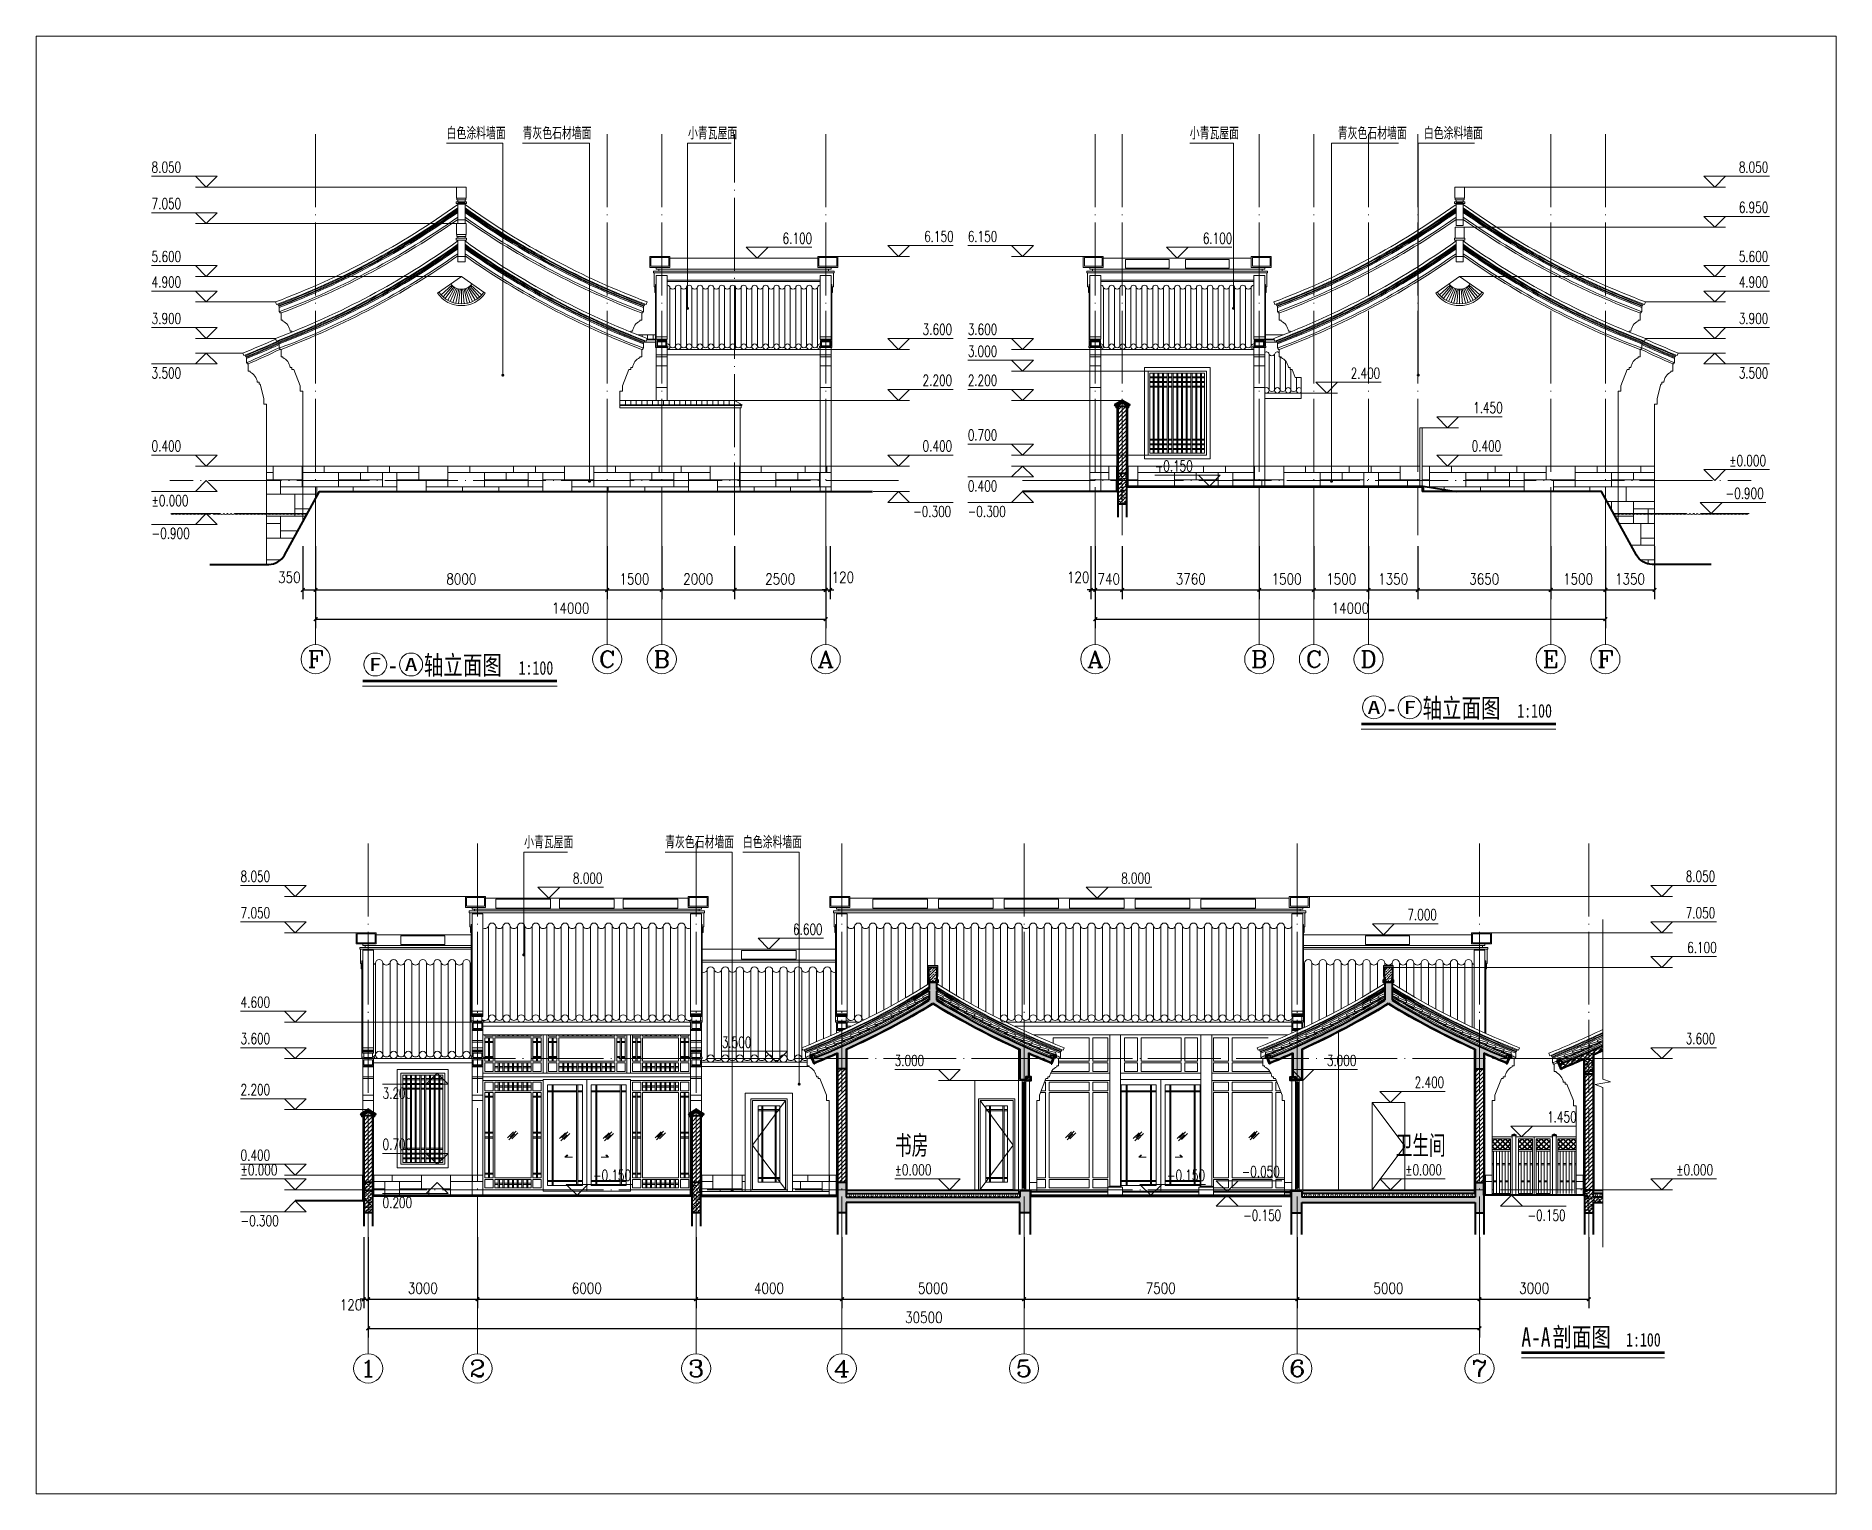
# Model space of a CAD drawing. Extents: x 577108 to 1042908, y 41950 to 81950.
# Drawn here: x 785308 to 834708, y 41950 to 81950 of the extents above; entities that cross this region are included whole.
import ezdxf
from ezdxf.enums import TextEntityAlignment as Align

# ---------------------------------------------------------------- set-up
doc = ezdxf.new("R2010")
doc.units = 0
doc.header["$LTSCALE"] = 1000
doc.header["$MEASUREMENT"] = 0
doc.linetypes.add('DOTE', pattern=[2.42, 2, -0.2, 0.02, -0.2])
doc.layers.get('0').update_dxf_attribs({"linetype": 'CONTINUOUS', "lineweight": 13})
doc.layers.get('Defpoints').update_dxf_attribs({"linetype": 'CONTINUOUS', "lineweight": 5})
for name, color, linetype, lineweight in [('AXIS', 3, 'CONTINUOUS', 15), ('AXIS_TEXT', 7, 'CONTINUOUS', 20), ('DIM_ELEV', 3, 'CONTINUOUS', 15), ('DIM_LEAD', 3, 'CONTINUOUS', 15), ('DIM_SYMB', 3, 'CONTINUOUS', 15), ('DOOR', 2, 'CONTINUOUS', 5), ('DOTE', 1, 'DOTE', 0), ('hatch', 8, 'CONTINUOUS', 5), ('LM-1', 7, 'CONTINUOUS', 18), ('LM-2', 8, 'CONTINUOUS', 18), ('LM-3', 251, 'CONTINUOUS', 5), ('LM-L', 7, 'CONTINUOUS', 15), ('LM-S', 8, 'CONTINUOUS', 5), ('PUB_HATCH', 8, 'CONTINUOUS', 5), ('PUB_TEXT', 7, 'CONTINUOUS', 20), ('REVISION', 1, 'CONTINUOUS', 5), ('wall', 2, 'CONTINUOUS', 40), ('WINDOW', 5, 'CONTINUOUS', 15), ('姓名', 7, 'CONTINUOUS', 15), ('瓦1', 8, 'CONTINUOUS', 15), ('瓦2', 2, 'CONTINUOUS', 15), ('粉刷线', 251, 'CONTINUOUS', 0)]:
    doc.layers.add(name, color=color, linetype=linetype, lineweight=lineweight)
doc.styles.add('_TCH_AXIS', font='COMPLEX', dxfattribs={"bigfont": 'GBCBIG'})
doc.styles.add('_TCH_DIM', font='SIMPLEX', dxfattribs={"bigfont": 'GBCBIG'})
doc.styles.add('COMPLEX', font='COMPLEX')
doc.styles.add('DIM_FONT', font='SIMPLEX.shx', dxfattribs={"width": 0.8, "bigfont": 'hztxt.shx'})
doc.styles.add('HZ', font='romanc.shx', dxfattribs={"width": 0.7, "bigfont": 'hzdx.shx'})
doc.styles.add('SIMHEI', font='simhei.ttf', dxfattribs={"width": 0.75, "height": 10})
doc.dimstyles.new('DIMN', dxfattribs={"dimtxt": 300, "dimasz": 100, "dimexe": 250, "dimexo": 300, "dimgap": 150, "dimtad": 1, "dimdec": 0, "dimzin": 0, "dimdsep": 46, "dimtxsty": 'DIM_FONT', "dimblk": 'ARCHTICK', "dimcen": 0.09, "dimclrt": 7, "dimazin": 2, "dimtfac": 1, "dimtdec": 0, "dimtix": 1, "dimtmove": 2, "dimatfit": 3, "dimldrblk": 'ARCHTICK', "dimfxl": 0, "dimtolj": 1, "dimtzin": 0, "dimarcsym": 0})
pattern_1 = [(45, (-236165.48, -386591.74), (-53.0330086, 53.0330086), []), (50, (-236165.48, -386591.74), (215.178055, -18.82564), [22.5, -247.5]), (355, (-236165.48, -386591.74), (-41.6254, 225.65764), [18, -198]), (100.4514, (-236147.54, -386593.31), (173.552815, 206.831863), [19.122057, -210.342634]), (46.1842, (-236165.48, -386531.74), (320.172315, -49.655704), [33.75, -371.25]), (96.6356, (-236138.8, -386535.88), (280.39881, 292.23536), [28.68309, -315.5139]), (351.1842, (-236165.48, -386531.74), (280.39858, 292.23558), [27, -297]), (21, (-236135.48, -386546.74), (179.072116, -120.785667), [22.5, -247.5]), (326, (-236135.48, -386546.74), (72.9946, 217.545014), [18, -198]), (71.4514, (-236120.55, -386556.8), (252.06679, 96.75915), [19.122057, -210.342634]), (37.5, (-236165.48, -386591.74), (3.6479566, 99.868156), [0, -195.6, 0, -201, 0, -198.75]), (7.5, (-236165.48, -386591.74), (78.920861, 118.323514), [0, -114.6, 0, -191.1, 0, -75.75]), (327.5, (-236232.38, -386591.74), (160.146731, -6.7664615), [0, -75, 0, -234, 0, -310.5]), (317.5, (-236262.38, -386591.74), (174.95585, 30.031495), [0, -97.5, 0, -155.4, 0, -220.5])]
pattern_2 = [(45, (-236165.48, -386534.44), (-56.427121, 56.427121), [])]
pattern_3 = [(45, (-444716.233, -410673.382), (-18.8090404, 18.8090404), []), (45, (-444706.983, -410682.932), (-18.8090404, 18.8090404), [10.5, -6])]
pattern_4 = [(0, (-444716.2, -410683), (9e-13, 4000), [3000, -1000]), (0, (-444716.2, -410483), (9e-13, 4000), [-1200, 1200, -600, 1000]), (0, (-444716.2, -410283), (9e-13, 4000), [-1800, 2200]), (0, (-444716.2, -410083), (9e-13, 4000), [1800, -2200]), (0, (-444716.2, -409883), (9e-13, 4000), [-800, 3200]), (0, (-444716.2, -409683), (9e-13, 4000), [1400, -1000, 1200, -400]), (0, (-443316.2, -409483), (9e-13, 4000), [3200, -800]), (0, (-444916.2, -409283), (9e-13, 4000), [2200, -1800]), (0, (-445516.2, -409083), (9e-13, 4000), [1800, -2200]), (0, (-444716.2, -408883), (9e-13, 4000), [3200, -800]), (0, (-444716.2, -408683), (9e-13, 4000), [-1600, 1000, -600, 800]), (0, (-442716.2, -408483), (9e-13, 4000), [2400, -1600]), (0, (-444316.2, -408283), (9e-13, 4000), [1600, -800, 600, -1000]), (0, (-443516.2, -408083), (9e-13, 4000), [1600, -600, 1000, -800]), (0, (-441916.2, -407883), (9e-13, 4000), [2400, -1600]), (0, (-443516.2, -407683), (9e-13, 4000), [1600, -2400]), (0, (-442716.2, -407483), (9e-13, 4000), [1800, -2200]), (0, (-442716.2, -407283), (9e-13, 4000), [-1200, 2800]), (0, (-443916.2, -407083), (9e-13, 4000), [1200, -2800]), (0, (-442716.2, -406883), (9e-13, 4000), [2800, -1200]), (90, (-444716.2, -409083), (-4000, 1e-12), [600, -1600, 1400, -400]), (90, (-444316.2, -408883), (-4000, 1e-12), [1000, -600, 400, -2000]), (90, (-444116.2, -409683), (-4000, 1e-12), [400, -3600]), (90, (-443916.2, -410083), (-4000, 1e-12), [400, -2400, 600, -600]), (90, (-443716.2, -409283), (-4000, 1e-12), [400, -3600]), (90, (-443516.2, -410683), (-4000, 1e-12), [600, -1800, 1000, -600]), (90, (-443316.2, -409883), (-4000, 1e-12), [600, -3400]), (90, (-443116.2, -408883), (-4000, 1e-12), [600, -200, 400, -2800]), (90, (-442916.2, -410483), (-4000, 1e-12), [600, -3400]), (90, (-442716.2, -409483), (-4000, 1e-12), [600, -200, 600, -400, 1000, -1200]), (90, (-442316.2, -409483), (-4000, 1e-12), [-2800, 400, -400, 400]), (90, (-442116.2, -408883), (-4000, 1e-12), [400, -3600]), (90, (-441916.2, -410283), (-4000, 1e-12), [400, -1400, 1000, -1200]), (90, (-441716.2, -409683), (-4000, 1e-12), [200, -2600, 600, -600]), (90, (-441516.2, -409483), (-4000, 1e-12), [1000, -1000, 600, -1400]), (90, (-441316.2, -408483), (-4000, 1e-12), [600, -1000, 400, -2000]), (90, (-441116.2, -409883), (-4000, 1e-12), [400, -3600]), (90, (-440916.2, -409483), (-4000, 1e-12), [400, -1200, 600, -1800])]
pattern_5 = [(45, (-461417.3, -410625.63), (-56.427121, 56.427121), [])]
pattern_6 = [(45, (-461417.3, -410682.93), (-53.0330086, 53.0330086), []), (50, (-461417.3, -410682.93), (215.178055, -18.82564), [22.5, -247.5]), (355, (-461417.3, -410682.93), (-41.6254, 225.65764), [18, -198]), (100.4514, (-461399.37, -410684.5), (173.552815, 206.831863), [19.122057, -210.342634]), (46.1842, (-461417.3, -410622.93), (320.172315, -49.655704), [33.75, -371.25]), (96.6356, (-461390.62, -410627.07), (280.39881, 292.23536), [28.68309, -315.5139]), (351.1842, (-461417.3, -410622.93), (280.39858, 292.23558), [27, -297]), (21, (-461387.3, -410637.93), (179.072116, -120.785667), [22.5, -247.5]), (326, (-461387.3, -410637.93), (72.9946, 217.545014), [18, -198]), (71.4514, (-461372.38, -410648), (252.06679, 96.75915), [19.122057, -210.342634]), (37.5, (-461417.3, -410682.93), (3.6479566, 99.868156), [0, -195.6, 0, -201, 0, -198.75]), (7.5, (-461417.3, -410682.93), (78.920861, 118.3235136), [0, -114.6, 0, -191.1, 0, -75.75]), (327.5, (-461484.2, -410682.93), (160.146731, -6.7664615), [0, -75, 0, -234, 0, -310.5]), (317.5, (-461514.2, -410682.93), (174.955851, 30.031495), [0, -97.5, 0, -155.4, 0, -220.5])]
pattern_7 = [(45, (-236165.476, -386582.193), (-18.8090404, 18.8090404), []), (45, (-236156.226, -386591.743), (-18.8090404, 18.8090404), [10.5, -6])]
pattern_8 = [(45, (-273850.963, -391215.68), (-18.8090404, 18.8090404), []), (45, (-273841.713, -391225.23), (-18.8090404, 18.8090404), [10.5, -6])]

msp = doc.modelspace()

# ---------------------------------------------------------------- texts
at = {"layer": 'PUB_TEXT', "style": '_TCH_DIM'}
for s, p in [('白色涂料墙面', (796577.8747, 79113.6535)), ('青灰色石材墙面', (798661.4998, 79113.6535)), ('小青瓦屋面', (803202.0062, 79113.6535)), ('小青瓦屋面', (816972.8448, 79113.6535)), ('青灰色石材墙面', (821036.7554, 79113.6535)), ('白色涂料墙面', (823399.6358, 79113.6535)), ('小青瓦屋面', (798705.0322, 59663.0589)), ('青灰色石材墙面', (802577.1855, 59663.0589)), ('白色涂料墙面', (804711.1093, 59663.0589))]:
    msp.add_text(s, height=337.58865, dxfattribs=at).set_placement(p)
at = {"layer": 'PUB_TEXT'}
for s, height, style, width, p in [('8.050', 297.5, '_TCH_DIM', 0.705882, (788482.4958, 78202.8769)), ('8.050', 297.5, '_TCH_DIM', 0.705882, (832040.1211, 78202.8769)), ('7.050', 297.5, '_TCH_DIM', 0.705882, (788482.4958, 77202.8769)), ('6.950', 297.5, '_TCH_DIM', 0.705882, (832040.1211, 77102.8769)), ('6.150', 297.5, '_TCH_DIM', 0.705882, (809682.4958, 76302.8769)), ('6.150', 297.5, '_TCH_DIM', 0.705882, (810880.1211, 76302.8769)), ('6.100', 297.5, '_TCH_DIM', 0.705882, (805800.4937, 76252.8769)), ('6.100', 297.5, '_TCH_DIM', 0.705882, (817330.1211, 76252.8769)), ('5.600', 297.5, '_TCH_DIM', 0.705882, (788482.4958, 75752.8769)), ('5.600', 297.5, '_TCH_DIM', 0.705882, (832040.1211, 75752.8769)), ('4.900', 297.5, '_TCH_DIM', 0.705882, (788482.4958, 75052.8769)), ('4.900', 297.5, '_TCH_DIM', 0.705882, (832040.1211, 75052.8769)), ('3.900', 297.5, '_TCH_DIM', 0.705882, (788482.4958, 74052.8769)), ('3.900', 297.5, '_TCH_DIM', 0.705882, (832040.1211, 74052.8769)), ('3.600', 297.5, '_TCH_DIM', 0.705882, (809642.4958, 73752.8769)), ('3.600', 297.5, '_TCH_DIM', 0.705882, (810880.1211, 73752.8769)), ('3.000', 297.5, '_TCH_DIM', 0.705882, (810880.1211, 73152.8769)), ('3.500', 297.5, '_TCH_DIM', 0.705882, (788482.4958, 72555.3769)), ('2.200', 297.5, '_TCH_DIM', 0.705882, (809642.4958, 72352.8769)), ('2.200', 297.5, '_TCH_DIM', 0.705882, (810880.1211, 72352.8769)), ('2.400', 297.5, '_TCH_DIM', 0.705882, (821390.1194, 72552.8769)), ('3.500', 297.5, '_TCH_DIM', 0.705882, (832040.1211, 72555.3769)), ('1.450', 297.5, '_TCH_DIM', 0.705882, (824750.1211, 71602.8769)), ('0.700', 297.5, '_TCH_DIM', 0.705882, (810880.1211, 70852.8769)), ('0.400', 297.5, '_TCH_DIM', 0.705882, (788482.4958, 70552.8769)), ('0.400', 297.5, '_TCH_DIM', 0.705882, (809642.4958, 70552.8769)), ('0.400', 297.5, '_TCH_DIM', 0.705882, (824710.1211, 70552.8769)), ('-0.150', 297.5, '_TCH_DIM', 0.705882, (816011.5717, 70002.8769)), ('%%P0.000', 297.5, '_TCH_DIM', 0.705882, (831780.1211, 70152.8769)), ('0.400', 297.5, '_TCH_DIM', 0.705882, (810880.1211, 69455.3769)), ('%%P0.000', 297.5, '_TCH_DIM', 0.705882, (788482.4958, 69055.3769)), ('-0.900', 297.5, '_TCH_DIM', 0.705882, (831680.1211, 69252.8769)), ('-0.300', 297.5, '_TCH_DIM', 0.705882, (809382.4958, 68755.3769)), ('-0.300', 297.5, '_TCH_DIM', 0.705882, (810880.1211, 68755.3769)), ('-0.900', 297.5, '_TCH_DIM', 0.705882, (788482.4958, 68155.3769)), ('轴立面图', 522.78481, 'SIMHEI', 0.75, (795952.7541, 64427.777)), ('1:100', 373.41772, 'SIMHEI', 0.75, (798552.501, 64427.777)), ('-', 522.7848, 'SIMHEI', 0.75, (794969.2098, 64427.777)), ('轴立面图', 522.78481, 'SIMHEI', 0.75, (823361.0694, 63250.5512)), ('-', 522.7848, 'SIMHEI', 0.75, (822377.5251, 63250.5512)), ('1:100', 373.41772, 'SIMHEI', 0.75, (825960.8162, 63250.5512)), ('8.050', 297.5, '_TCH_DIM', 0.705882, (790924.6627, 58745.1748)), ('8.000', 297.5, '_TCH_DIM', 0.705882, (800045.1564, 58695.1748)), ('8.000', 297.5, '_TCH_DIM', 0.705882, (815089.1999, 58695.1748)), ('8.050', 297.5, '_TCH_DIM', 0.705882, (830584.6627, 58745.1748)), ('7.050', 297.5, '_TCH_DIM', 0.705882, (790924.6627, 57745.1748)), ('7.000', 297.5, '_TCH_DIM', 0.705882, (822945.626, 57695.1748)), ('7.050', 297.5, '_TCH_DIM', 0.705882, (830584.6627, 57745.1748)), ('6.600', 297.5, '_TCH_DIM', 0.705882, (806084.6627, 57295.1748)), ('6.100', 297.5, '_TCH_DIM', 0.705882, (830624.6627, 56795.1748)), ('4.600', 297.5, '_TCH_DIM', 0.705882, (790924.6627, 55295.1748)), ('3.600', 297.5, '_TCH_DIM', 0.705882, (790924.6627, 54295.1748)), ('3.500', 297.5, '_TCH_DIM', 0.705882, (804129.6508, 54195.1748)), ('3.600', 297.5, '_TCH_DIM', 0.705882, (830584.6627, 54295.1748)), ('3.000', 297.5, '_TCH_DIM', 0.705882, (808874.6627, 53695.1748)), ('3.000', 297.5, '_TCH_DIM', 0.705882, (820734.6627, 53695.1748)), ('2.400', 297.5, '_TCH_DIM', 0.705882, (823145.9014, 53095.1748)), ('2.200', 297.5, '_TCH_DIM', 0.705882, (790924.6627, 52895.1748)), ('3.200', 297.5, '_TCH_DIM', 0.705882, (794820.7354, 52797.6748)), ('1.450', 297.5, '_TCH_DIM', 0.705882, (826780.3293, 52145.1748)), ('0.400', 297.5, '_TCH_DIM', 0.705882, (790924.6627, 51095.1748)), ('0.700', 297.5, '_TCH_DIM', 0.705882, (794820.7354, 51395.1748)), ('%%P0.000', 297.5, '_TCH_DIM', 0.705882, (790924.6627, 50695.1748)), ('%%P0.000', 297.5, '_TCH_DIM', 0.705882, (808874.6627, 50695.1748)), ('-0.050', 297.5, '_TCH_DIM', 0.705882, (818398.6996, 50645.1748)), ('%%P0.000', 297.5, '_TCH_DIM', 0.705882, (822885.9014, 50695.1748)), ('%%P0.000', 297.5, '_TCH_DIM', 0.705882, (830324.6627, 50695.1748)), ('-0.150', 297.5, '_TCH_DIM', 0.705882, (800596.6137, 50545.1748)), ('-0.150', 297.5, '_TCH_DIM', 0.705882, (816346.6137, 50545.1748)), ('0.200', 297.5, '_TCH_DIM', 0.705882, (794820.7354, 49797.6748)), ('-0.300', 297.5, '_TCH_DIM', 0.705882, (790924.6627, 49297.6748)), ('-0.150', 297.5, '_TCH_DIM', 0.705882, (818438.6996, 49447.6748)), ('-0.150', 297.5, '_TCH_DIM', 0.705882, (826243.1098, 49447.6748)), ('A-A', 522.78481, 'SIMHEI', 0.75, (826074.0638, 45995.1748)), ('剖面图', 522.78481, 'SIMHEI', 0.75, (826924.6967, 45995.1748)), ('1:100', 373.41772, 'SIMHEI', 0.75, (828946.279, 45995.1748))]:
    msp.add_text(s, height=height, dxfattribs=dict(at, style=style, width=width)).set_placement(p)
at = {"layer": 'PUB_TEXT', "style": 'SIMHEI', "width": 1.84375}
for s, p, p2 in [('F', (794441.0189, 64529.586), (794797.4007, 64529.586)), ('A', (795424.5632, 64529.586), (795780.945, 64529.586)), ('A', (821849.3342, 63352.3603), (822205.716, 63352.3603)), ('F', (822832.8785, 63352.3603), (823189.2603, 63352.3603))]:
    msp.add_text(s, height=356.3818, dxfattribs=at).set_placement(p, p2, align=Align.FIT)
at = {"layer": '姓名', "style": 'HZ', "width": 0.8}
for s, p in [('书房', (808883.8572, 51196.1046)), ('卫生间', (822626.0342, 51196.1046))]:
    msp.add_text(s, height=600, dxfattribs=at).set_placement(p)

# ---------------------------------------------------------------- blocks, each defined once
blk = doc.blocks.new('山墙装饰')
at = {"layer": 'LM-1'}
for q in [(-655, -459), (655, -459)]:
    blk.add_line((0, 0), q, dxfattribs=at)
for radius in [800, 750]:
    blk.add_arc((0, 0), radius, 215, 325, dxfattribs=at)
at = {"layer": 'LM-2', "color": 8}
for p, q in [((-260, -234), (-557, -502)), ((-234, -260), (-502, -557)), ((-206, -283), (-441, -607)), ((-175, -303), (-375, -650)), ((-142, -320), (-305, -685)), ((-108, -333), (-232, -713)), ((-73, -342), (-156, -734)), ((-37, -348), (-78, -746)), ((0, -350), (0, -750)), ((37, -348), (78, -746)), ((73, -342), (156, -734)), ((108, -333), (232, -713)), ((142, -320), (305, -685)), ((175, -303), (375, -650)), ((206, -283), (441, -607)), ((234, -260), (502, -557)), ((260, -234), (557, -502))]:
    blk.add_line(p, q, dxfattribs=at)
blk.add_arc((0, 0), 350, 215, 325, dxfattribs=at)
blk = doc.blocks.new('wa1')
at = {"layer": '瓦1'}
for p in [(-296, 55), (-47, 71)]:
    blk.add_line(p, (-291, 105), dxfattribs=at)
at = {"layer": '瓦2', "color": 2}
for p, q in [((-298, 33), (-296, 55)), ((-298, 33), (-258, 29)), ((2, 25), (-296, 55)), ((-258, 36), (-14, 11)), ((-258, 36), (-258, 29)), ((-14, 11), (-15, 1)), ((-15, 1), (0, 0)), ((2, 25), (0, 0))]:
    blk.add_line(p, q, dxfattribs=at)
blk = doc.blocks.new('M1')
at = {"layer": 'DOOR', "color": 8}
for p, q in [((-0.15, -0.1), (0.014, 0.064)), ((-0.112, -0.156), (0.052, 0.008)), ((-0.081, -0.081), (0.084, 0.083)), ((-0.03, -0.125), (0.134, 0.039))]:
    blk.add_line(p, q, dxfattribs=at)
blk = doc.blocks.new('_ArchTick')
at = {"color": 0, "linetype": 'ByBlock', "const_width": 0.4}
blk.add_lwpolyline([(-0.5, -0.5), (0.5, 0.5)], dxfattribs=at)
blk = doc.blocks.new('*D73')
at = {"layer": 'AXIS', "color": 0, "lineweight": -2, "transparency": 16777216}
for p, q in [((814260, 67953), (814260, 66503)), ((814380, 67953), (814380, 66503)), ((814260, 66753), (814160, 66753)), ((814260, 66753), (814380, 66753)), ((814380, 66753), (814480, 66753))]:
    blk.add_line(p, q, dxfattribs=at)
at = {"layer": 'Defpoints', "color": 0, "transparency": 16777216}
for p in [(814260, 68253), (814380, 68253), (814380, 66753)]:
    blk.add_point(p, dxfattribs=at)
at = {"layer": 'AXIS', "color": 0, "lineweight": -2, "transparency": 16777216, "xscale": 100, "yscale": 100, "zscale": 100}
blk.add_blockref('_ArchTick', (814260, 66753), dxfattribs=at)
at = {"layer": 'AXIS', "color": 0, "lineweight": -2, "transparency": 16777216, "xscale": 100, "yscale": 100, "zscale": 100, "rotation": 180}
blk.add_blockref('_ArchTick', (814380, 66753), dxfattribs=at)
at = {"layer": 'AXIS', "color": 7, "transparency": 16777216, "insert": (813910, 67098), "char_height": 300, "attachment_point": 5, "style": 'DIM_FONT'}
blk.add_mtext('\\A1;120', dxfattribs=at)
blk = doc.blocks.new('*D74')
at = {"layer": 'AXIS', "color": 0, "lineweight": -2, "transparency": 16777216}
for p, q in [((814380, 67953), (814380, 66503)), ((815120, 67953), (815120, 66503)), ((814380, 66753), (814280, 66753)), ((814380, 66753), (815120, 66753)), ((815120, 66753), (815220, 66753))]:
    blk.add_line(p, q, dxfattribs=at)
at = {"layer": 'Defpoints', "color": 0, "transparency": 16777216}
for p in [(814380, 68253), (815120, 68253), (815120, 66753)]:
    blk.add_point(p, dxfattribs=at)
at = {"layer": 'AXIS', "color": 0, "lineweight": -2, "transparency": 16777216, "xscale": 100, "yscale": 100, "zscale": 100}
blk.add_blockref('_ArchTick', (814380, 66753), dxfattribs=at)
at = {"layer": 'AXIS', "color": 0, "lineweight": -2, "transparency": 16777216, "xscale": 100, "yscale": 100, "zscale": 100, "rotation": 180}
blk.add_blockref('_ArchTick', (815120, 66753), dxfattribs=at)
at = {"layer": 'AXIS', "color": 7, "transparency": 16777216, "insert": (814750, 67053), "char_height": 300, "attachment_point": 5, "style": 'DIM_FONT'}
blk.add_mtext('\\A1;740', dxfattribs=at)
blk = doc.blocks.new('*D75')
at = {"layer": 'AXIS', "color": 0, "lineweight": -2, "transparency": 16777216}
for p, q in [((815120, 67953), (815120, 66503)), ((818880, 67953), (818880, 66503)), ((815120, 66753), (818880, 66753))]:
    blk.add_line(p, q, dxfattribs=at)
at = {"layer": 'Defpoints', "color": 0, "transparency": 16777216}
for p in [(815120, 68253), (818880, 68253), (818880, 66753)]:
    blk.add_point(p, dxfattribs=at)
at = {"layer": 'AXIS', "color": 0, "lineweight": -2, "transparency": 16777216, "xscale": 100, "yscale": 100, "zscale": 100, "rotation": 180}
blk.add_blockref('_ArchTick', (815120, 66753), dxfattribs=at)
at = {"layer": 'AXIS', "color": 0, "lineweight": -2, "transparency": 16777216, "xscale": 100, "yscale": 100, "zscale": 100}
blk.add_blockref('_ArchTick', (818880, 66753), dxfattribs=at)
at = {"layer": 'AXIS', "color": 7, "transparency": 16777216, "insert": (817000, 67053), "char_height": 300, "attachment_point": 5, "style": 'DIM_FONT'}
blk.add_mtext('\\A1;3760', dxfattribs=at)
blk = doc.blocks.new('*D76')
at = {"layer": 'AXIS', "color": 0, "lineweight": -2, "transparency": 16777216}
for p, q in [((818880, 67953), (818880, 66503)), ((820380, 67953), (820380, 66503)), ((818880, 66753), (820380, 66753))]:
    blk.add_line(p, q, dxfattribs=at)
at = {"layer": 'Defpoints', "color": 0, "transparency": 16777216}
for p in [(818880, 68253), (820380, 68253), (820380, 66753)]:
    blk.add_point(p, dxfattribs=at)
at = {"layer": 'AXIS', "color": 0, "lineweight": -2, "transparency": 16777216, "xscale": 100, "yscale": 100, "zscale": 100, "rotation": 180}
blk.add_blockref('_ArchTick', (818880, 66753), dxfattribs=at)
at = {"layer": 'AXIS', "color": 0, "lineweight": -2, "transparency": 16777216, "xscale": 100, "yscale": 100, "zscale": 100}
blk.add_blockref('_ArchTick', (820380, 66753), dxfattribs=at)
at = {"layer": 'AXIS', "color": 7, "transparency": 16777216, "insert": (819630, 67053), "char_height": 300, "attachment_point": 5, "style": 'DIM_FONT'}
blk.add_mtext('\\A1;1500', dxfattribs=at)
blk = doc.blocks.new('*D77')
at = {"layer": 'AXIS', "color": 0, "lineweight": -2, "transparency": 16777216}
for p, q in [((820380, 67953), (820380, 66503)), ((821880, 67953), (821880, 66503)), ((820380, 66753), (821880, 66753))]:
    blk.add_line(p, q, dxfattribs=at)
at = {"layer": 'Defpoints', "color": 0, "transparency": 16777216}
for p in [(820380, 68253), (821880, 68253), (821880, 66753)]:
    blk.add_point(p, dxfattribs=at)
at = {"layer": 'AXIS', "color": 0, "lineweight": -2, "transparency": 16777216, "xscale": 100, "yscale": 100, "zscale": 100, "rotation": 180}
blk.add_blockref('_ArchTick', (820380, 66753), dxfattribs=at)
at = {"layer": 'AXIS', "color": 0, "lineweight": -2, "transparency": 16777216, "xscale": 100, "yscale": 100, "zscale": 100}
blk.add_blockref('_ArchTick', (821880, 66753), dxfattribs=at)
at = {"layer": 'AXIS', "color": 7, "transparency": 16777216, "insert": (821130, 67053), "char_height": 300, "attachment_point": 5, "style": 'DIM_FONT'}
blk.add_mtext('\\A1;1500', dxfattribs=at)
blk = doc.blocks.new('*D78')
at = {"layer": 'AXIS', "color": 0, "lineweight": -2, "transparency": 16777216}
for p, q in [((821880, 67953), (821880, 66503)), ((823230, 67953), (823230, 66503)), ((821880, 66753), (823230, 66753))]:
    blk.add_line(p, q, dxfattribs=at)
at = {"layer": 'Defpoints', "color": 0, "transparency": 16777216}
for p in [(821880, 68253), (823230, 68253), (823230, 66753)]:
    blk.add_point(p, dxfattribs=at)
at = {"layer": 'AXIS', "color": 0, "lineweight": -2, "transparency": 16777216, "xscale": 100, "yscale": 100, "zscale": 100, "rotation": 180}
blk.add_blockref('_ArchTick', (821880, 66753), dxfattribs=at)
at = {"layer": 'AXIS', "color": 0, "lineweight": -2, "transparency": 16777216, "xscale": 100, "yscale": 100, "zscale": 100}
blk.add_blockref('_ArchTick', (823230, 66753), dxfattribs=at)
at = {"layer": 'AXIS', "color": 7, "transparency": 16777216, "insert": (822555, 67053), "char_height": 300, "attachment_point": 5, "style": 'DIM_FONT'}
blk.add_mtext('\\A1;1350', dxfattribs=at)
blk = doc.blocks.new('*D79')
at = {"layer": 'AXIS', "color": 0, "lineweight": -2, "transparency": 16777216}
for p, q in [((823230, 67953), (823230, 66503)), ((826880, 67953), (826880, 66503)), ((823230, 66753), (826880, 66753))]:
    blk.add_line(p, q, dxfattribs=at)
at = {"layer": 'Defpoints', "color": 0, "transparency": 16777216}
for p in [(823230, 68253), (826880, 68253), (826880, 66753)]:
    blk.add_point(p, dxfattribs=at)
at = {"layer": 'AXIS', "color": 0, "lineweight": -2, "transparency": 16777216, "xscale": 100, "yscale": 100, "zscale": 100, "rotation": 180}
blk.add_blockref('_ArchTick', (823230, 66753), dxfattribs=at)
at = {"layer": 'AXIS', "color": 0, "lineweight": -2, "transparency": 16777216, "xscale": 100, "yscale": 100, "zscale": 100}
blk.add_blockref('_ArchTick', (826880, 66753), dxfattribs=at)
at = {"layer": 'AXIS', "color": 7, "transparency": 16777216, "insert": (825055, 67053), "char_height": 300, "attachment_point": 5, "style": 'DIM_FONT'}
blk.add_mtext('\\A1;3650', dxfattribs=at)
blk = doc.blocks.new('*D80')
at = {"layer": 'AXIS', "color": 0, "lineweight": -2, "transparency": 16777216}
for p, q in [((826880, 67953), (826880, 66503)), ((828380, 67953), (828380, 66503)), ((826880, 66753), (828380, 66753))]:
    blk.add_line(p, q, dxfattribs=at)
at = {"layer": 'Defpoints', "color": 0, "transparency": 16777216}
for p in [(826880, 68253), (828380, 68253), (828380, 66753)]:
    blk.add_point(p, dxfattribs=at)
at = {"layer": 'AXIS', "color": 0, "lineweight": -2, "transparency": 16777216, "xscale": 100, "yscale": 100, "zscale": 100, "rotation": 180}
blk.add_blockref('_ArchTick', (826880, 66753), dxfattribs=at)
at = {"layer": 'AXIS', "color": 0, "lineweight": -2, "transparency": 16777216, "xscale": 100, "yscale": 100, "zscale": 100}
blk.add_blockref('_ArchTick', (828380, 66753), dxfattribs=at)
at = {"layer": 'AXIS', "color": 7, "transparency": 16777216, "insert": (827630, 67053), "char_height": 300, "attachment_point": 5, "style": 'DIM_FONT'}
blk.add_mtext('\\A1;1500', dxfattribs=at)
blk = doc.blocks.new('*D81')
at = {"layer": 'AXIS', "color": 0, "lineweight": -2, "transparency": 16777216}
for p, q in [((828380, 67953), (828380, 66503)), ((829730, 67953), (829730, 66503)), ((828380, 66753), (829730, 66753))]:
    blk.add_line(p, q, dxfattribs=at)
at = {"layer": 'Defpoints', "color": 0, "transparency": 16777216}
for p in [(828380, 68253), (829730, 68253), (829730, 66753)]:
    blk.add_point(p, dxfattribs=at)
at = {"layer": 'AXIS', "color": 0, "lineweight": -2, "transparency": 16777216, "xscale": 100, "yscale": 100, "zscale": 100, "rotation": 180}
blk.add_blockref('_ArchTick', (828380, 66753), dxfattribs=at)
at = {"layer": 'AXIS', "color": 0, "lineweight": -2, "transparency": 16777216, "xscale": 100, "yscale": 100, "zscale": 100}
blk.add_blockref('_ArchTick', (829730, 66753), dxfattribs=at)
at = {"layer": 'AXIS', "color": 7, "transparency": 16777216, "insert": (829055, 67053), "char_height": 300, "attachment_point": 5, "style": 'DIM_FONT'}
blk.add_mtext('\\A1;1350', dxfattribs=at)
blk = doc.blocks.new('*D82')
at = {"layer": 'AXIS', "color": 0, "lineweight": -2, "transparency": 16777216}
for p, q in [((814380, 67953), (814380, 65703)), ((828380, 67953), (828380, 65703)), ((814380, 65953), (828380, 65953))]:
    blk.add_line(p, q, dxfattribs=at)
at = {"layer": 'Defpoints', "color": 0, "transparency": 16777216}
for p in [(814380, 68253), (828380, 68253), (828380, 65953)]:
    blk.add_point(p, dxfattribs=at)
at = {"layer": 'AXIS', "color": 0, "lineweight": -2, "transparency": 16777216, "xscale": 100, "yscale": 100, "zscale": 100, "rotation": 180}
blk.add_blockref('_ArchTick', (814380, 65953), dxfattribs=at)
at = {"layer": 'AXIS', "color": 0, "lineweight": -2, "transparency": 16777216, "xscale": 100, "yscale": 100, "zscale": 100}
blk.add_blockref('_ArchTick', (828380, 65953), dxfattribs=at)
at = {"layer": 'AXIS', "color": 7, "transparency": 16777216, "insert": (821380, 66253), "char_height": 300, "attachment_point": 5, "style": 'DIM_FONT'}
blk.add_mtext('\\A1;14000', dxfattribs=at)
blk = doc.blocks.new('*D95')
at = {"layer": 'AXIS', "color": 0, "lineweight": -2, "transparency": 16777216}
for p, q in [((794305, 48995), (794305, 47045)), ((794425, 48995), (794425, 47045)), ((794305, 47295), (794205, 47295)), ((794305, 47295), (794425, 47295)), ((794425, 47295), (794525, 47295))]:
    blk.add_line(p, q, dxfattribs=at)
at = {"layer": 'Defpoints', "color": 0, "transparency": 16777216}
for p in [(794305, 49295), (794425, 49295), (794425, 47295)]:
    blk.add_point(p, dxfattribs=at)
at = {"layer": 'AXIS', "color": 0, "lineweight": -2, "transparency": 16777216, "xscale": 100, "yscale": 100, "zscale": 100}
blk.add_blockref('_ArchTick', (794305, 47295), dxfattribs=at)
at = {"layer": 'AXIS', "color": 0, "lineweight": -2, "transparency": 16777216, "xscale": 100, "yscale": 100, "zscale": 100, "rotation": 180}
blk.add_blockref('_ArchTick', (794425, 47295), dxfattribs=at)
at = {"layer": 'AXIS', "color": 7, "transparency": 16777216, "insert": (793955, 47140), "char_height": 300, "attachment_point": 5, "style": 'DIM_FONT'}
blk.add_mtext('\\A1;120', dxfattribs=at)
blk = doc.blocks.new('*D96')
at = {"layer": 'AXIS', "color": 0, "lineweight": -2, "transparency": 16777216}
for p, q in [((794425, 48995), (794425, 47045)), ((797425, 48995), (797425, 47045)), ((794425, 47295), (797425, 47295))]:
    blk.add_line(p, q, dxfattribs=at)
at = {"layer": 'Defpoints', "color": 0, "transparency": 16777216}
for p in [(794425, 49295), (797425, 49295), (797425, 47295)]:
    blk.add_point(p, dxfattribs=at)
at = {"layer": 'AXIS', "color": 0, "lineweight": -2, "transparency": 16777216, "xscale": 100, "yscale": 100, "zscale": 100, "rotation": 180}
blk.add_blockref('_ArchTick', (794425, 47295), dxfattribs=at)
at = {"layer": 'AXIS', "color": 0, "lineweight": -2, "transparency": 16777216, "xscale": 100, "yscale": 100, "zscale": 100}
blk.add_blockref('_ArchTick', (797425, 47295), dxfattribs=at)
at = {"layer": 'AXIS', "color": 7, "transparency": 16777216, "insert": (795925, 47595), "char_height": 300, "attachment_point": 5, "style": 'DIM_FONT'}
blk.add_mtext('\\A1;3000', dxfattribs=at)
blk = doc.blocks.new('*D97')
at = {"layer": 'AXIS', "color": 0, "lineweight": -2, "transparency": 16777216}
for p, q in [((797425, 48995), (797425, 47045)), ((803425, 48995), (803425, 47045)), ((797425, 47295), (803425, 47295))]:
    blk.add_line(p, q, dxfattribs=at)
at = {"layer": 'Defpoints', "color": 0, "transparency": 16777216}
for p in [(797425, 49295), (803425, 49295), (803425, 47295)]:
    blk.add_point(p, dxfattribs=at)
at = {"layer": 'AXIS', "color": 0, "lineweight": -2, "transparency": 16777216, "xscale": 100, "yscale": 100, "zscale": 100, "rotation": 180}
blk.add_blockref('_ArchTick', (797425, 47295), dxfattribs=at)
at = {"layer": 'AXIS', "color": 0, "lineweight": -2, "transparency": 16777216, "xscale": 100, "yscale": 100, "zscale": 100}
blk.add_blockref('_ArchTick', (803425, 47295), dxfattribs=at)
at = {"layer": 'AXIS', "color": 7, "transparency": 16777216, "insert": (800425, 47595), "char_height": 300, "attachment_point": 5, "style": 'DIM_FONT'}
blk.add_mtext('\\A1;6000', dxfattribs=at)
blk = doc.blocks.new('*D98')
at = {"layer": 'AXIS', "color": 0, "lineweight": -2, "transparency": 16777216}
for p, q in [((803425, 48995), (803425, 47045)), ((807425, 48995), (807425, 47045)), ((803425, 47295), (807425, 47295))]:
    blk.add_line(p, q, dxfattribs=at)
at = {"layer": 'Defpoints', "color": 0, "transparency": 16777216}
for p in [(803425, 49295), (807425, 49295), (807425, 47295)]:
    blk.add_point(p, dxfattribs=at)
at = {"layer": 'AXIS', "color": 0, "lineweight": -2, "transparency": 16777216, "xscale": 100, "yscale": 100, "zscale": 100, "rotation": 180}
blk.add_blockref('_ArchTick', (803425, 47295), dxfattribs=at)
at = {"layer": 'AXIS', "color": 0, "lineweight": -2, "transparency": 16777216, "xscale": 100, "yscale": 100, "zscale": 100}
blk.add_blockref('_ArchTick', (807425, 47295), dxfattribs=at)
at = {"layer": 'AXIS', "color": 7, "transparency": 16777216, "insert": (805425, 47595), "char_height": 300, "attachment_point": 5, "style": 'DIM_FONT'}
blk.add_mtext('\\A1;4000', dxfattribs=at)
blk = doc.blocks.new('*D99')
at = {"layer": 'AXIS', "color": 0, "lineweight": -2, "transparency": 16777216}
for p, q in [((807425, 48995), (807425, 47045)), ((812425, 48995), (812425, 47045)), ((807425, 47295), (812425, 47295))]:
    blk.add_line(p, q, dxfattribs=at)
at = {"layer": 'Defpoints', "color": 0, "transparency": 16777216}
for p in [(807425, 49295), (812425, 49295), (812425, 47295)]:
    blk.add_point(p, dxfattribs=at)
at = {"layer": 'AXIS', "color": 0, "lineweight": -2, "transparency": 16777216, "xscale": 100, "yscale": 100, "zscale": 100, "rotation": 180}
blk.add_blockref('_ArchTick', (807425, 47295), dxfattribs=at)
at = {"layer": 'AXIS', "color": 0, "lineweight": -2, "transparency": 16777216, "xscale": 100, "yscale": 100, "zscale": 100}
blk.add_blockref('_ArchTick', (812425, 47295), dxfattribs=at)
at = {"layer": 'AXIS', "color": 7, "transparency": 16777216, "insert": (809925, 47595), "char_height": 300, "attachment_point": 5, "style": 'DIM_FONT'}
blk.add_mtext('\\A1;5000', dxfattribs=at)
blk = doc.blocks.new('*D100')
at = {"layer": 'AXIS', "color": 0, "lineweight": -2, "transparency": 16777216}
for p, q in [((812425, 48995), (812425, 47045)), ((819925, 48995), (819925, 47045)), ((812425, 47295), (819925, 47295))]:
    blk.add_line(p, q, dxfattribs=at)
at = {"layer": 'Defpoints', "color": 0, "transparency": 16777216}
for p in [(812425, 49295), (819925, 49295), (819925, 47295)]:
    blk.add_point(p, dxfattribs=at)
at = {"layer": 'AXIS', "color": 0, "lineweight": -2, "transparency": 16777216, "xscale": 100, "yscale": 100, "zscale": 100, "rotation": 180}
blk.add_blockref('_ArchTick', (812425, 47295), dxfattribs=at)
at = {"layer": 'AXIS', "color": 0, "lineweight": -2, "transparency": 16777216, "xscale": 100, "yscale": 100, "zscale": 100}
blk.add_blockref('_ArchTick', (819925, 47295), dxfattribs=at)
at = {"layer": 'AXIS', "color": 7, "transparency": 16777216, "insert": (816175, 47595), "char_height": 300, "attachment_point": 5, "style": 'DIM_FONT'}
blk.add_mtext('\\A1;7500', dxfattribs=at)
blk = doc.blocks.new('*D101')
at = {"layer": 'AXIS', "color": 0, "lineweight": -2, "transparency": 16777216}
for p, q in [((819925, 48995), (819925, 47045)), ((824925, 48995), (824925, 47045)), ((819925, 47295), (824925, 47295))]:
    blk.add_line(p, q, dxfattribs=at)
at = {"layer": 'Defpoints', "color": 0, "transparency": 16777216}
for p in [(819925, 49295), (824925, 49295), (824925, 47295)]:
    blk.add_point(p, dxfattribs=at)
at = {"layer": 'AXIS', "color": 0, "lineweight": -2, "transparency": 16777216, "xscale": 100, "yscale": 100, "zscale": 100, "rotation": 180}
blk.add_blockref('_ArchTick', (819925, 47295), dxfattribs=at)
at = {"layer": 'AXIS', "color": 0, "lineweight": -2, "transparency": 16777216, "xscale": 100, "yscale": 100, "zscale": 100}
blk.add_blockref('_ArchTick', (824925, 47295), dxfattribs=at)
at = {"layer": 'AXIS', "color": 7, "transparency": 16777216, "insert": (822425, 47595), "char_height": 300, "attachment_point": 5, "style": 'DIM_FONT'}
blk.add_mtext('\\A1;5000', dxfattribs=at)
blk = doc.blocks.new('*D102')
at = {"layer": 'AXIS', "color": 0, "lineweight": -2, "transparency": 16777216}
for p, q in [((824925, 48995), (824925, 47045)), ((827925, 48995), (827925, 47045)), ((824925, 47295), (827925, 47295))]:
    blk.add_line(p, q, dxfattribs=at)
at = {"layer": 'Defpoints', "color": 0, "transparency": 16777216}
for p in [(824925, 49295), (827925, 49295), (827925, 47295)]:
    blk.add_point(p, dxfattribs=at)
at = {"layer": 'AXIS', "color": 0, "lineweight": -2, "transparency": 16777216, "xscale": 100, "yscale": 100, "zscale": 100, "rotation": 180}
blk.add_blockref('_ArchTick', (824925, 47295), dxfattribs=at)
at = {"layer": 'AXIS', "color": 0, "lineweight": -2, "transparency": 16777216, "xscale": 100, "yscale": 100, "zscale": 100}
blk.add_blockref('_ArchTick', (827925, 47295), dxfattribs=at)
at = {"layer": 'AXIS', "color": 7, "transparency": 16777216, "insert": (826425, 47595), "char_height": 300, "attachment_point": 5, "style": 'DIM_FONT'}
blk.add_mtext('\\A1;3000', dxfattribs=at)
blk = doc.blocks.new('*D103')
at = {"layer": 'AXIS', "color": 0, "lineweight": -2, "transparency": 16777216}
for p, q in [((794425, 48995), (794425, 46245)), ((824925, 48995), (824925, 46245)), ((794425, 46495), (824925, 46495))]:
    blk.add_line(p, q, dxfattribs=at)
at = {"layer": 'Defpoints', "color": 0, "transparency": 16777216}
for p in [(794425, 49295), (824925, 49295), (824925, 46495)]:
    blk.add_point(p, dxfattribs=at)
at = {"layer": 'AXIS', "color": 0, "lineweight": -2, "transparency": 16777216, "xscale": 100, "yscale": 100, "zscale": 100, "rotation": 180}
blk.add_blockref('_ArchTick', (794425, 46495), dxfattribs=at)
at = {"layer": 'AXIS', "color": 0, "lineweight": -2, "transparency": 16777216, "xscale": 100, "yscale": 100, "zscale": 100}
blk.add_blockref('_ArchTick', (824925, 46495), dxfattribs=at)
at = {"layer": 'AXIS', "color": 7, "transparency": 16777216, "insert": (809675, 46795), "char_height": 300, "attachment_point": 5, "style": 'DIM_FONT'}
blk.add_mtext('\\A1;30500', dxfattribs=at)
blk = doc.blocks.new('*D194')
at = {"layer": 'AXIS', "color": 0, "lineweight": -2, "transparency": 16777216}
for p, q in [((806982, 67953), (806982, 66503)), ((807102, 67953), (807102, 66503)), ((806982, 66753), (806882, 66753)), ((806982, 66753), (807102, 66753)), ((807102, 66753), (807202, 66753))]:
    blk.add_line(p, q, dxfattribs=at)
at = {"layer": 'Defpoints', "color": 0, "transparency": 16777216}
for p in [(806982, 68253), (807102, 68253), (807102, 66753)]:
    blk.add_point(p, dxfattribs=at)
at = {"layer": 'AXIS', "color": 0, "lineweight": -2, "transparency": 16777216, "xscale": 100, "yscale": 100, "zscale": 100}
blk.add_blockref('_ArchTick', (806982, 66753), dxfattribs=at)
at = {"layer": 'AXIS', "color": 0, "lineweight": -2, "transparency": 16777216, "xscale": 100, "yscale": 100, "zscale": 100, "rotation": 180}
blk.add_blockref('_ArchTick', (807102, 66753), dxfattribs=at)
at = {"layer": 'AXIS', "color": 7, "transparency": 16777216, "insert": (807452, 67098), "char_height": 300, "attachment_point": 5, "style": 'DIM_FONT'}
blk.add_mtext('\\A1;120', dxfattribs=at)
blk = doc.blocks.new('*D195')
at = {"layer": 'AXIS', "color": 0, "lineweight": -2, "transparency": 16777216}
for p, q in [((804482, 67953), (804482, 66503)), ((806982, 67953), (806982, 66503)), ((804482, 66753), (806982, 66753))]:
    blk.add_line(p, q, dxfattribs=at)
at = {"layer": 'Defpoints', "color": 0, "transparency": 16777216}
for p in [(804482, 68253), (806982, 68253), (806982, 66753)]:
    blk.add_point(p, dxfattribs=at)
at = {"layer": 'AXIS', "color": 0, "lineweight": -2, "transparency": 16777216, "xscale": 100, "yscale": 100, "zscale": 100, "rotation": 180}
blk.add_blockref('_ArchTick', (804482, 66753), dxfattribs=at)
at = {"layer": 'AXIS', "color": 0, "lineweight": -2, "transparency": 16777216, "xscale": 100, "yscale": 100, "zscale": 100}
blk.add_blockref('_ArchTick', (806982, 66753), dxfattribs=at)
at = {"layer": 'AXIS', "color": 7, "transparency": 16777216, "insert": (805732, 67053), "char_height": 300, "attachment_point": 5, "style": 'DIM_FONT'}
blk.add_mtext('\\A1;2500', dxfattribs=at)
blk = doc.blocks.new('*D196')
at = {"layer": 'AXIS', "color": 0, "lineweight": -2, "transparency": 16777216}
for p, q in [((802482, 67953), (802482, 66503)), ((804482, 67953), (804482, 66503)), ((802482, 66753), (804482, 66753))]:
    blk.add_line(p, q, dxfattribs=at)
at = {"layer": 'Defpoints', "color": 0, "transparency": 16777216}
for p in [(802482, 68253), (804482, 68253), (804482, 66753)]:
    blk.add_point(p, dxfattribs=at)
at = {"layer": 'AXIS', "color": 0, "lineweight": -2, "transparency": 16777216, "xscale": 100, "yscale": 100, "zscale": 100, "rotation": 180}
blk.add_blockref('_ArchTick', (802482, 66753), dxfattribs=at)
at = {"layer": 'AXIS', "color": 0, "lineweight": -2, "transparency": 16777216, "xscale": 100, "yscale": 100, "zscale": 100}
blk.add_blockref('_ArchTick', (804482, 66753), dxfattribs=at)
at = {"layer": 'AXIS', "color": 7, "transparency": 16777216, "insert": (803482, 67053), "char_height": 300, "attachment_point": 5, "style": 'DIM_FONT'}
blk.add_mtext('\\A1;2000', dxfattribs=at)
blk = doc.blocks.new('*D197')
at = {"layer": 'AXIS', "color": 0, "lineweight": -2, "transparency": 16777216}
for p, q in [((800982, 67953), (800982, 66503)), ((802482, 67953), (802482, 66503)), ((800982, 66753), (802482, 66753))]:
    blk.add_line(p, q, dxfattribs=at)
at = {"layer": 'Defpoints', "color": 0, "transparency": 16777216}
for p in [(800982, 68253), (802482, 68253), (802482, 66753)]:
    blk.add_point(p, dxfattribs=at)
at = {"layer": 'AXIS', "color": 0, "lineweight": -2, "transparency": 16777216, "xscale": 100, "yscale": 100, "zscale": 100, "rotation": 180}
blk.add_blockref('_ArchTick', (800982, 66753), dxfattribs=at)
at = {"layer": 'AXIS', "color": 0, "lineweight": -2, "transparency": 16777216, "xscale": 100, "yscale": 100, "zscale": 100}
blk.add_blockref('_ArchTick', (802482, 66753), dxfattribs=at)
at = {"layer": 'AXIS', "color": 7, "transparency": 16777216, "insert": (801732, 67053), "char_height": 300, "attachment_point": 5, "style": 'DIM_FONT'}
blk.add_mtext('\\A1;1500', dxfattribs=at)
blk = doc.blocks.new('*D198')
at = {"layer": 'AXIS', "color": 0, "lineweight": -2, "transparency": 16777216}
for p, q in [((792982, 67953), (792982, 66503)), ((800982, 67953), (800982, 66503)), ((792982, 66753), (800982, 66753))]:
    blk.add_line(p, q, dxfattribs=at)
at = {"layer": 'Defpoints', "color": 0, "transparency": 16777216}
for p in [(792982, 68253), (800982, 68253), (800982, 66753)]:
    blk.add_point(p, dxfattribs=at)
at = {"layer": 'AXIS', "color": 0, "lineweight": -2, "transparency": 16777216, "xscale": 100, "yscale": 100, "zscale": 100, "rotation": 180}
blk.add_blockref('_ArchTick', (792982, 66753), dxfattribs=at)
at = {"layer": 'AXIS', "color": 0, "lineweight": -2, "transparency": 16777216, "xscale": 100, "yscale": 100, "zscale": 100}
blk.add_blockref('_ArchTick', (800982, 66753), dxfattribs=at)
at = {"layer": 'AXIS', "color": 7, "transparency": 16777216, "insert": (796982, 67053), "char_height": 300, "attachment_point": 5, "style": 'DIM_FONT'}
blk.add_mtext('\\A1;8000', dxfattribs=at)
blk = doc.blocks.new('*D199')
at = {"layer": 'AXIS', "color": 0, "lineweight": -2, "transparency": 16777216}
for p, q in [((792632, 67953), (792632, 66503)), ((792982, 67953), (792982, 66503)), ((792632, 66753), (792982, 66753))]:
    blk.add_line(p, q, dxfattribs=at)
at = {"layer": 'Defpoints', "color": 0, "transparency": 16777216}
for p in [(792632, 68253), (792982, 68253), (792982, 66753)]:
    blk.add_point(p, dxfattribs=at)
at = {"layer": 'AXIS', "color": 0, "lineweight": -2, "transparency": 16777216, "xscale": 100, "yscale": 100, "zscale": 100, "rotation": 180}
blk.add_blockref('_ArchTick', (792632, 66753), dxfattribs=at)
at = {"layer": 'AXIS', "color": 0, "lineweight": -2, "transparency": 16777216, "xscale": 100, "yscale": 100, "zscale": 100}
blk.add_blockref('_ArchTick', (792982, 66753), dxfattribs=at)
at = {"layer": 'AXIS', "color": 7, "transparency": 16777216, "insert": (792262, 67098), "char_height": 300, "attachment_point": 5, "style": 'DIM_FONT'}
blk.add_mtext('\\A1;350', dxfattribs=at)
blk = doc.blocks.new('*D200')
at = {"layer": 'AXIS', "color": 0, "lineweight": -2, "transparency": 16777216}
for p, q in [((792982, 67953), (792982, 65703)), ((806982, 67953), (806982, 65703)), ((792982, 65953), (806982, 65953))]:
    blk.add_line(p, q, dxfattribs=at)
at = {"layer": 'Defpoints', "color": 0, "transparency": 16777216}
for p in [(792982, 68253), (806982, 68253), (806982, 65953)]:
    blk.add_point(p, dxfattribs=at)
at = {"layer": 'AXIS', "color": 0, "lineweight": -2, "transparency": 16777216, "xscale": 100, "yscale": 100, "zscale": 100, "rotation": 180}
blk.add_blockref('_ArchTick', (792982, 65953), dxfattribs=at)
at = {"layer": 'AXIS', "color": 0, "lineweight": -2, "transparency": 16777216, "xscale": 100, "yscale": 100, "zscale": 100}
blk.add_blockref('_ArchTick', (806982, 65953), dxfattribs=at)
at = {"layer": 'AXIS', "color": 7, "transparency": 16777216, "insert": (799982, 66253), "char_height": 300, "attachment_point": 5, "style": 'DIM_FONT'}
blk.add_mtext('\\A1;14000', dxfattribs=at)
blk = doc.blocks.new('_AXISO')
blk.add_circle((0, 0), 0.5)
at = {"layer": 'AXIS_TEXT', "style": 'COMPLEX', "width": 1.041667}
blk.add_attdef('A', text='', height=0.56, dxfattribs=at).set_placement((-0.25, -0.28), (0.25, -0.28), align=Align.FIT)

# ---------------------------------------------------------------- dimensions: what is measured, and where the dimension line sits
at = {"layer": 'AXIS'}
for base, p1, p2, picture, middle in [((792982.4958, 66752.8769), (792632.4407, 68252.8769), (792982.4958, 68252.8769), '*D199', (792262.4407, 67097.8769)), ((807102.4958, 66752.8769), (806982.4958, 68252.8769), (807102.4958, 68252.8769), '*D194', (807452.4958, 67097.8769)), ((814380.1211, 66752.8769), (814260.1211, 68252.8769), (814380.1211, 68252.8769), '*D73', (813910.1211, 67097.8769)), ((794424.6627, 47295.1748), (794304.6627, 49295.1748), (794424.6627, 49295.1748), '*D95', (793954.6627, 47140.1748))]:
    dim = msp.add_linear_dim(base=base, p1=p1, p2=p2, angle=0, dimstyle='DIMN', dxfattribs=at)
    dim.commit()
    dim.dimension.update_dxf_attribs({"geometry": picture, "text_midpoint": middle, "dimtype": 129})
for p1, p2, distance, picture, middle in [((792982.4958, 68252.8769), (800982.4958, 68252.8769), -1500, '*D198', (796982.4958, 67052.8769)), ((792982.4958, 68252.8769), (806982.4958, 68252.8769), -2300, '*D200', (799982.4958, 66252.8769)), ((800982.4958, 68252.8769), (802482.4958, 68252.8769), -1500, '*D197', (801732.4958, 67052.8769)), ((802482.4958, 68252.8769), (804482.4958, 68252.8769), -1500, '*D196', (803482.4958, 67052.8769)), ((804482.4958, 68252.8769), (806982.4958, 68252.8769), -1500, '*D195', (805732.4958, 67052.8769)), ((814380.1211, 68252.8769), (815120.1211, 68252.8769), -1500, '*D74', (814750.1211, 67052.8769)), ((814380.1211, 68252.8769), (828380.1211, 68252.8769), -2300, '*D82', (821380.1211, 66252.8769)), ((815120.1211, 68252.8769), (818880.1211, 68252.8769), -1500, '*D75', (817000.1211, 67052.8769)), ((818880.1211, 68252.8769), (820380.1211, 68252.8769), -1500, '*D76', (819630.1211, 67052.8769)), ((820380.1211, 68252.8769), (821880.1211, 68252.8769), -1500, '*D77', (821130.1211, 67052.8769)), ((821880.1211, 68252.8769), (823230.1211, 68252.8769), -1500, '*D78', (822555.1211, 67052.8769)), ((823230.1211, 68252.8769), (826880.1211, 68252.8769), -1500, '*D79', (825055.1211, 67052.8769)), ((826880.1211, 68252.8769), (828380.1211, 68252.8769), -1500, '*D80', (827630.1211, 67052.8769)), ((828380.1211, 68252.8769), (829730.1211, 68252.8769), -1500, '*D81', (829055.1211, 67052.8769)), ((794424.6627, 49295.1748), (797424.6627, 49295.1748), -2000, '*D96', (795924.6627, 47595.1748)), ((794424.6627, 49295.1748), (824924.6627, 49295.1748), -2800, '*D103', (809674.6627, 46795.1748)), ((797424.6627, 49295.1748), (803424.6627, 49295.1748), -2000, '*D97', (800424.6627, 47595.1748)), ((803424.6627, 49295.1748), (807424.6627, 49295.1748), -2000, '*D98', (805424.6627, 47595.1748)), ((807424.6627, 49295.1748), (812424.6627, 49295.1748), -2000, '*D99', (809924.6627, 47595.1748)), ((812424.6627, 49295.1748), (819924.6627, 49295.1748), -2000, '*D100', (816174.6627, 47595.1748)), ((819924.6627, 49295.1748), (824924.6627, 49295.1748), -2000, '*D101', (822424.6627, 47595.1748)), ((824924.6627, 49295.1748), (827924.6627, 49295.1748), -2000, '*D102', (826424.6627, 47595.1748))]:
    dim = msp.add_aligned_dim(p1=p1, p2=p2, distance=distance, dimstyle='DIMN', dxfattribs=at)
    dim.commit()
    dim.dimension.update_dxf_attribs({"geometry": picture, "text_midpoint": middle})

# ---------------------------------------------------------------- hatches: boundary and pattern name
at = {"layer": 'hatch'}
h = msp.add_hatch(dxfattribs=at)
h.set_pattern_fill('普通砖', color=256, scale=30, style=0)
h.set_pattern_definition([(45, (-273850.96, -391167.93), (-56.427121, 56.427121), [])])
h.paths.add_polyline_path([(815240.1211, 71782.8769), (815000.1211, 71782.8769), (815000.1211, 70452.8769), (815240.1211, 70452.8769)])
h.paths.add_polyline_path([(815000.1211, 69952.8769), (815240.1211, 69952.8769), (815240.1211, 70152.8769), (815240.1211, 70452.8769), (815000.1211, 70452.8769)])
h = msp.add_hatch(dxfattribs=at)
h.set_pattern_fill('天然石材', color=256, scale=5, angle=360, style=0)
h.set_pattern_definition(pattern_8)
h.paths.add_polyline_path([(815000.1211, 70152.8769), (814970.1211, 70152.8769), (814970.1211, 69452.8769), (815000.1211, 69452.8769)])
h = msp.add_hatch(dxfattribs=at)
h.set_pattern_fill('天然石材', color=256, scale=5, angle=360, style=0)
h.set_pattern_definition(pattern_8)
h.paths.add_polyline_path([(815270.1211, 70152.8769), (815240.1211, 70152.8769), (815240.1211, 69602.8769), (815270.1211, 69602.8769)])
h = msp.add_hatch(dxfattribs=at)
h.set_pattern_fill('钢筋混凝土', color=256, scale=30, style=0)
h.set_pattern_definition([(45, (-273850.96, -391225.23), (-53.0330086, 53.0330086), []), (50, (-273850.96, -391225.23), (215.178055, -18.82564), [22.5, -247.5]), (355, (-273850.96, -391225.23), (-41.6254, 225.65764), [18, -198]), (100.4514, (-273833.03, -391226.8), (173.552815, 206.831863), [19.122057, -210.342634]), (46.1842, (-273850.96, -391165.23), (320.172315, -49.655704), [33.75, -371.25]), (96.6356, (-273824.28, -391169.37), (280.39881, 292.23536), [28.68309, -315.5139]), (351.1842, (-273850.96, -391165.23), (280.39858, 292.23558), [27, -297]), (21, (-273820.96, -391180.23), (179.072116, -120.785667), [22.5, -247.5]), (326, (-273820.96, -391180.23), (72.9946, 217.545014), [18, -198]), (71.4514, (-273806.04, -391190.3), (252.06679, 96.75915), [19.122057, -210.342634]), (37.5, (-273850.96, -391225.23), (3.6479566, 99.868156), [0, -195.6, 0, -201, 0, -198.75]), (7.5, (-273850.96, -391225.23), (78.920861, 118.323514), [0, -114.6, 0, -191.1, 0, -75.75]), (327.5, (-273917.86, -391225.23), (160.146731, -6.7664615), [0, -75, 0, -234, 0, -310.5]), (317.5, (-273947.86, -391225.23), (174.95585, 30.031495), [0, -97.5, 0, -155.4, 0, -220.5])])
h.paths.add_polyline_path([(815000.1211, 69452.8769), (815000.1211, 69102.8769), (815240.1211, 69102.8769), (815240.1211, 69952.8769), (815000.1211, 69952.8769)])
h = msp.add_hatch(dxfattribs=at)
h.set_pattern_fill('天然石材', color=256, scale=20, angle=90, style=0)
h.set_pattern_definition([(45, (724574.02, -50451.48), (-75.23616, 75.23616), []), (45, (724611.02, -50489.68), (-75.23616, 75.23616), [42, -24])])
h.paths.add_polyline_path([(810044.6627, 56395.1748), (809804.6627, 56395.1748), (809804.6627, 56095.1748), (809824.6627, 56095.1748), (809824.6627, 56045.1748), (809784.6627, 56045.1748), (809784.6627, 55995.1748), (810064.6627, 55995.1748), (810064.6627, 56045.1748), (810024.6627, 56045.1748), (810024.6627, 56095.1748), (810044.6627, 56095.1748)])
h = msp.add_hatch(dxfattribs=at)
h.set_pattern_fill('天然石材', color=256, scale=20, angle=90, style=0)
h.set_pattern_definition([(45, (737074.02, -50451.48), (-75.23616, 75.23616), []), (45, (737111.02, -50489.68), (-75.23616, 75.23616), [42, -24])])
h.paths.add_polyline_path([(822544.6627, 56395.1748), (822304.6627, 56395.1748), (822304.6627, 56095.1748), (822324.6627, 56095.1748), (822324.6627, 56045.1748), (822284.6627, 56045.1748), (822284.6627, 55995.1748), (822564.6627, 55995.1748), (822564.6627, 56045.1748), (822524.6627, 56045.1748), (822524.6627, 56095.1748), (822544.6627, 56095.1748)])
h = msp.add_hatch(dxfattribs=at)
h.set_pattern_fill('钢筋混凝土', color=256, scale=30, style=0)
h.set_pattern_definition(pattern_1)
h.paths.add_polyline_path([(809824.6627, 55995.1748), (810024.6627, 55995.1748), (810024.6627, 55495.1748, 0.0407232041), (813224.6627, 53895.1748), (813179.902, 53783.8353, -0.0077881002), (812544.6627, 54050.7809), (812544.6627, 53395.1748), (812474.6627, 53395.1748), (812474.6627, 53325.1748), (812304.6627, 53325.1748), (812304.6627, 54157.7676, -0.0304520894), (809924.6627, 55415.5237, -0.0304520894), (807544.6627, 54157.7676), (807544.6627, 53615.0354), (807304.6627, 53615.0354), (807304.6627, 54050.7809, -0.0077881002), (806669.4234, 53783.8353), (806624.6627, 53895.1748, 0.0407232041), (809824.6627, 55495.1748)])
h.paths.add_polyline_path([(806698.8348, 53925.1502, -0.0009090932), (806624.6627, 53895.1748), (806594.8223, 53969.4011, 0.0009090932), (806668.7246, 53999.2675)])
h.paths.add_polyline_path([(813180.6008, 53999.2675, 0.0009090932), (813254.5031, 53969.4011), (813224.6627, 53895.1748, -0.0009090932), (813150.4906, 53925.1502)])
h = msp.add_hatch(dxfattribs=at)
h.set_pattern_fill('钢筋混凝土', color=256, scale=30, style=0)
h.set_pattern_definition(pattern_1)
h.paths.add_polyline_path([(825044.6627, 53615.0354), (825044.6627, 54050.7809, 0.0077881002), (825679.902, 53783.8353), (825724.6627, 53895.1748, -0.0407232041), (822524.6627, 55495.1748), (822524.6627, 55995.1748), (822324.6627, 55995.1748), (822324.6627, 55495.1748), (822324.6627, 55495.1748, -0.0407232042), (819124.6627, 53895.1748), (819169.4234, 53783.8353, 0.0077881002), (819804.6627, 54050.7809), (819804.6627, 53395.1748), (819874.6627, 53395.1748), (819874.6627, 53325.1748), (820044.6627, 53325.1748), (820044.6627, 54157.7676, 0.0304520894), (822424.6627, 55415.5237, 0.0304520894), (824804.6627, 54157.7676), (824804.6627, 53615.0354)])
h.paths.add_polyline_path([(825724.6627, 53895.1748), (825754.5031, 53969.4011, -0.0009090932), (825680.6008, 53999.2675), (825650.4906, 53925.1502, 0.0009090932)])
h.paths.add_polyline_path([(819094.8223, 53969.4011), (819124.6627, 53895.1748, 0.0009090932), (819198.8348, 53925.1502), (819168.7246, 53999.2675, -0.0009090932)])
h = msp.add_hatch(dxfattribs=at)
h.set_pattern_fill('钢筋混凝土', color=256, scale=30, style=0)
h.set_pattern_definition(pattern_1)
h.paths.add_polyline_path([(827804.6627, 53465.0354), (828044.6627, 53465.0354), (828044.6627, 54007.7676, 0.0033137686), (828310.9373, 54130.5011), (828310.9373, 54263.1224, -0.0147124755), (827124.6627, 53745.1748), (827169.4234, 53633.8353, 0.0077881002), (827804.6627, 53900.7809)])
h = msp.add_hatch(dxfattribs=at)
h.set_pattern_fill('普通砖', color=256, scale=30, style=0)
h.set_pattern_definition(pattern_2)
h.paths.add_polyline_path([(807544.6627, 50495.1748), (807544.6627, 53615.0354), (807304.6627, 53615.0354), (807304.6627, 50495.1748)])
h = msp.add_hatch(dxfattribs=at)
h.set_pattern_fill('天然石材', color=256, scale=10, style=0)
h.set_pattern_definition([(45, (208344.93, -231977.93), (-37.6180808, 37.6180808), []), (45, (208363.43, -231997.03), (-37.6180808, 37.6180808), [21, -12])])
h.paths.add_polyline_path([(812624.6627, 53295.1748), (812624.6627, 53395.1748), (812474.6627, 53395.1748), (812474.6627, 53295.1748)])
h = msp.add_hatch(dxfattribs=at)
h.set_pattern_fill('天然石材', color=256, scale=10, style=0)
h.set_pattern_definition([(45, (-236165.476, -388663.83), (-37.6180808, 37.6180808), []), (45, (-236146.976, -388682.93), (-37.6180808, 37.6180808), [21, -12])])
h.paths.add_polyline_path([(819724.6627, 53295.1748), (819724.6627, 53395.1748), (819874.6627, 53395.1748), (819874.6627, 53295.1748)])
h = msp.add_hatch(dxfattribs=at)
h.set_pattern_fill('普通砖', color=256, scale=30, style=0)
h.set_pattern_definition(pattern_2)
h.paths.add_polyline_path([(825044.6627, 50495.1748), (825044.6627, 53615.0354), (824804.6627, 53615.0354), (824804.6627, 50495.1748)])
h = msp.add_hatch(dxfattribs=at)
h.set_pattern_fill('普通砖', color=256, scale=30, style=0)
h.set_pattern_definition(pattern_2)
h.paths.add_polyline_path([(828044.6627, 50295.1748), (828044.6627, 53465.0354), (827804.6627, 53465.0354), (827804.6627, 50295.1748)])
h = msp.add_hatch(dxfattribs=at)
h.set_pattern_fill('普通砖', color=256, scale=30, style=0)
h.set_pattern_definition(pattern_5)
h.paths.add_polyline_path([(794304.6627, 50495.1748), (794544.6627, 50495.1748), (794544.6627, 50695.1748), (794544.6627, 52325.1748), (794304.6627, 52325.1748)])
h = msp.add_hatch(dxfattribs=at)
h.set_pattern_fill('普通砖', color=256, scale=30, style=0)
h.set_pattern_definition(pattern_5)
h.paths.add_polyline_path([(803544.6627, 52325.1748), (803304.6627, 52325.1748), (803304.6627, 50495.1748), (803544.6627, 50495.1748), (803544.6627, 50695.1748)])
h = msp.add_hatch(dxfattribs=at)
h.set_pattern_fill('天然石材', color=256, scale=5, style=0)
h.set_pattern_definition(pattern_3)
h.paths.add_polyline_path([(794304.6627, 50695.1748), (794274.6627, 50695.1748), (794274.6627, 49995.1748), (794304.6627, 49995.1748)])
h = msp.add_hatch(dxfattribs=at)
h.set_pattern_fill('钢筋混凝土', color=256, scale=30, style=0)
h.set_pattern_definition(pattern_6)
h.paths.add_polyline_path([(794544.6627, 50495.1748), (794304.6627, 50495.1748), (794304.6627, 49995.1748), (794304.6627, 49665.1748), (794544.6627, 49665.1748)])
h = msp.add_hatch(dxfattribs=at)
h.set_pattern_fill('天然石材', color=256, scale=5, style=0)
h.set_pattern_definition(pattern_3)
h.paths.add_polyline_path([(794574.6627, 50695.1748), (794544.6627, 50695.1748), (794544.6627, 50145.1748), (794574.6627, 50145.1748)])
h = msp.add_hatch(dxfattribs=at)
h.set_pattern_fill('天然石材', color=256, scale=5, style=0)
h.set_pattern_definition(pattern_3)
h.paths.add_polyline_path([(803274.6627, 50145.1748), (803304.6627, 50145.1748), (803304.6627, 50695.1748), (803274.6627, 50695.1748)])
h.paths.add_polyline_path([(803574.6627, 50695.1748), (803544.6627, 50695.1748), (803544.6627, 50145.1748), (803574.6627, 50145.1748)])
h = msp.add_hatch(dxfattribs=at)
h.set_pattern_fill('钢筋混凝土', color=256, scale=30, style=0)
h.set_pattern_definition(pattern_6)
h.paths.add_polyline_path([(803544.6627, 50495.1748), (803304.6627, 50495.1748), (803304.6627, 50145.1748), (803304.6627, 49665.1748), (803544.6627, 49665.1748)])
h = msp.add_hatch(dxfattribs=at)
h.set_pattern_fill('天然石材', color=256, scale=5, style=0)
h.set_pattern_definition(pattern_3)
h.paths.add_polyline_path([(807304.6627, 50695.1748), (807274.6627, 50695.1748), (807274.6627, 50145.1748), (807304.6627, 50145.1748)])
h = msp.add_hatch(dxfattribs=at)
h.set_pattern_fill('钢筋混凝土', color=256, scale=30, style=0)
h.set_pattern_definition(pattern_1)
h.paths.add_polyline_path([(812594.6627, 50265.1748), (812304.6627, 50265.1748), (812304.6627, 50095.1748), (807544.6627, 50095.1748), (807544.6627, 50495.1748), (807304.6627, 50495.1748), (807304.6627, 50145.1748), (807304.6627, 49665.1748), (807544.6627, 49665.1748), (807544.6627, 49945.1748), (812304.6627, 49945.1748), (812304.6627, 49665.1748), (812594.6627, 49665.1748)])
h = msp.add_hatch(dxfattribs=at)
h.set_pattern_fill('钢筋混凝土', color=256, scale=30, style=0)
h.set_pattern_definition(pattern_1)
h.paths.add_polyline_path([(825044.6627, 49665.1748), (825044.6627, 50495.1748), (824804.6627, 50495.1748), (824804.6627, 50095.1748), (820044.6627, 50095.1748), (820044.6627, 50265.1748), (819754.6627, 50265.1748), (819754.6627, 49665.1748), (820044.6627, 49665.1748), (820044.6627, 49945.1748), (824804.6627, 49945.1748), (824804.6627, 49665.1748)])
h = msp.add_hatch(dxfattribs=at)
h.set_pattern_fill('天然石材', color=256, scale=5, style=0)
h.set_pattern_definition(pattern_3)
h.paths.add_polyline_path([(825074.6627, 50695.1748), (825044.6627, 50695.1748), (825044.6627, 50145.1748), (825074.6627, 50145.1748)])
h = msp.add_hatch(dxfattribs=at)
h.set_pattern_fill('天然石材', color=256, scale=5, style=0)
h.set_pattern_definition(pattern_3)
h.paths.add_polyline_path([(827804.6627, 50695.1748), (827774.6627, 50695.1748), (827774.6627, 50145.1748), (827804.6627, 50145.1748)])
h = msp.add_hatch(dxfattribs=at)
h.set_pattern_fill('天然石材', color=256, scale=5, style=0)
h.set_pattern_definition(pattern_7)
h.paths.add_polyline_path([(812622.1627, 50292.6748), (812622.1627, 50295.1748), (812474.6627, 50295.1748), (812474.6627, 50280.1748), (812609.6627, 50280.1748)])
h.paths.add_polyline_path([(812624.6627, 50292.6748), (812622.1627, 50292.6748), (812609.6627, 50280.1748), (812609.6627, 50145.1748), (812624.6627, 50145.1748)])
h = msp.add_hatch(dxfattribs=at)
h.set_pattern_fill('天然石材', color=256, scale=5, style=0)
h.set_pattern_definition(pattern_7)
h.paths.add_polyline_path([(819874.6627, 50295.1748), (819727.1627, 50295.1748), (819727.1627, 50292.6748), (819739.6627, 50280.1748), (819874.6627, 50280.1748)])
h.paths.add_polyline_path([(819739.6627, 50280.1748), (819727.1627, 50292.6748), (819724.6627, 50292.6748), (819724.6627, 50145.1748), (819739.6627, 50145.1748)])
h = msp.add_hatch(dxfattribs=at)
h.set_pattern_fill('钢筋混凝土', color=256, scale=30, style=0)
h.set_pattern_definition(pattern_1)
h.paths.add_polyline_path([(828044.6627, 49945.1748), (828310.9373, 49945.1748), (828310.9373, 50095.1748), (828044.6627, 50095.1748), (828044.6627, 50295.1748), (827804.6627, 50295.1748), (827804.6627, 50145.1748), (827804.6627, 49665.1748), (828044.6627, 49665.1748)])
at = {"layer": 'LM-S'}
h = msp.add_hatch(dxfattribs=at)
h.set_pattern_fill('文化石01', color=256, scale=500, style=0)
h.set_pattern_definition([(0, (-196788.4, -391225.2), (9e-13, 4000), [3000, -1000]), (0, (-196788.4, -391025.2), (9e-13, 4000), [-1200, 1200, -600, 1000]), (0, (-196788.4, -390825.2), (9e-13, 4000), [-1800, 2200]), (0, (-196788.4, -390625.2), (9e-13, 4000), [1800, -2200]), (0, (-196788.4, -390425.2), (9e-13, 4000), [-800, 3200]), (0, (-196788.4, -390225.2), (9e-13, 4000), [1400, -1000, 1200, -400]), (0, (-195388.4, -390025.2), (9e-13, 4000), [3200, -800]), (0, (-196988.4, -389825.2), (9e-13, 4000), [2200, -1800]), (0, (-197588.4, -389625.2), (9e-13, 4000), [1800, -2200]), (0, (-196788.4, -389425.2), (9e-13, 4000), [3200, -800]), (0, (-196788.4, -389225.2), (9e-13, 4000), [-1600, 1000, -600, 800]), (0, (-194788.4, -389025.2), (9e-13, 4000), [2400, -1600]), (0, (-196388.4, -388825.2), (9e-13, 4000), [1600, -800, 600, -1000]), (0, (-195588.4, -388625.2), (9e-13, 4000), [1600, -600, 1000, -800]), (0, (-193988.4, -388425.2), (9e-13, 4000), [2400, -1600]), (0, (-195588.4, -388225.2), (9e-13, 4000), [1600, -2400]), (0, (-194788.4, -388025.2), (9e-13, 4000), [1800, -2200]), (0, (-194788.4, -387825.2), (9e-13, 4000), [-1200, 2800]), (0, (-195988.4, -387625.2), (9e-13, 4000), [1200, -2800]), (0, (-194788.4, -387425.2), (9e-13, 4000), [2800, -1200]), (90, (-196788.4, -389625.2), (-4000, 1e-12), [600, -1600, 1400, -400]), (90, (-196388.4, -389425.2), (-4000, 1e-12), [1000, -600, 400, -2000]), (90, (-196188.4, -390225.2), (-4000, 1e-12), [400, -3600]), (90, (-195988.4, -390625.2), (-4000, 1e-12), [400, -2400, 600, -600]), (90, (-195788.4, -389825.2), (-4000, 1e-12), [400, -3600]), (90, (-195588.4, -391225.2), (-4000, 1e-12), [600, -1800, 1000, -600]), (90, (-195388.4, -390425.2), (-4000, 1e-12), [600, -3400]), (90, (-195188.4, -389425.2), (-4000, 1e-12), [600, -200, 400, -2800]), (90, (-194988.4, -391025.2), (-4000, 1e-12), [600, -3400]), (90, (-194788.4, -390025.2), (-4000, 1e-12), [600, -200, 600, -400, 1000, -1200]), (90, (-194388.4, -390025.2), (-4000, 1e-12), [-2800, 400, -400, 400]), (90, (-194188.4, -389425.2), (-4000, 1e-12), [400, -3600]), (90, (-193988.4, -390825.2), (-4000, 1e-12), [400, -1400, 1000, -1200]), (90, (-193788.4, -390225.2), (-4000, 1e-12), [200, -2600, 600, -600]), (90, (-193588.4, -390025.2), (-4000, 1e-12), [1000, -1000, 600, -1400]), (90, (-193388.4, -389025.2), (-4000, 1e-12), [600, -1000, 400, -2000]), (90, (-193188.4, -390425.2), (-4000, 1e-12), [400, -3600]), (90, (-192988.4, -390025.2), (-4000, 1e-12), [400, -1200, 600, -1800])])
h.paths.add_polyline_path([(804632.4882, 69452.8769), (804632.4882, 70152.8769), (792632.4232, 70152.8769), (792632.3728, 68728.4635, 0.393889979), (792706.1495, 68751.5021), (793092.7881, 69452.8769)])
h.paths.add_polyline_path([(806832.4958, 69452.8769), (806832.4958, 70152.8769), (804632.4882, 70152.8769), (804632.4882, 69452.8769)])
h.paths.add_polyline_path([(806832.4958, 69452.8769), (807132.4958, 69452.8769), (807132.4958, 70152.8769), (806832.4958, 70152.8769)])
h.paths.add_polyline_path([(792632.4232, 70152.8769), (791632.4958, 70152.8769), (791632.4958, 68728.4046, 0.4012137501), (791706.9073, 68752.8769, 0.6), (791806.9073, 68752.8769, 0.6), (791906.9073, 68752.8769, 0.6), (792006.9073, 68752.8769, 0.6), (792106.9073, 68752.8769, 0.6), (792206.9073, 68752.8769, 0.6), (792306.9073, 68752.8769, 0.6), (792406.9073, 68752.8769, 0.6), (792506.9073, 68752.8769, 0.6), (792606.9073, 68752.8769, 0.1596005257), (792632.3728, 68728.4635)])
h.paths.add_polyline_path([(792632.3689, 68617.6618), (792632.3728, 68728.4635, -0.1596005257), (792606.9073, 68752.8769, -0.6), (792506.9073, 68752.8769, -0.6), (792406.9073, 68752.8769, -0.6), (792306.9073, 68752.8769, -0.6), (792206.9073, 68752.8769, -0.6), (792106.9073, 68752.8769, -0.6), (792006.9073, 68752.8769, -0.6), (791906.9073, 68752.8769, -0.6), (791806.9073, 68752.8769, -0.6), (791706.9073, 68752.8769, -0.4012137501), (791632.4958, 68728.4046), (791632.4958, 67452.8769), (791694.9616, 67452.8769, 0.273258992), (792132.8367, 67711.4946)])
h = msp.add_hatch(dxfattribs=at)
h.set_pattern_fill('文化石01', color=256, scale=500, style=0)
h.set_pattern_definition([(0, (-273851, -391225.2), (9e-13, 4000), [3000, -1000]), (0, (-273851, -391025.2), (9e-13, 4000), [-1200, 1200, -600, 1000]), (0, (-273851, -390825.2), (9e-13, 4000), [-1800, 2200]), (0, (-273851, -390625.2), (9e-13, 4000), [1800, -2200]), (0, (-273851, -390425.2), (9e-13, 4000), [-800, 3200]), (0, (-273851, -390225.2), (9e-13, 4000), [1400, -1000, 1200, -400]), (0, (-272451, -390025.2), (9e-13, 4000), [3200, -800]), (0, (-274051, -389825.2), (9e-13, 4000), [2200, -1800]), (0, (-274651, -389625.2), (9e-13, 4000), [1800, -2200]), (0, (-273851, -389425.2), (9e-13, 4000), [3200, -800]), (0, (-273851, -389225.2), (9e-13, 4000), [-1600, 1000, -600, 800]), (0, (-271851, -389025.2), (9e-13, 4000), [2400, -1600]), (0, (-273451, -388825.2), (9e-13, 4000), [1600, -800, 600, -1000]), (0, (-272651, -388625.2), (9e-13, 4000), [1600, -600, 1000, -800]), (0, (-271051, -388425.2), (9e-13, 4000), [2400, -1600]), (0, (-272651, -388225.2), (9e-13, 4000), [1600, -2400]), (0, (-271851, -388025.2), (9e-13, 4000), [1800, -2200]), (0, (-271851, -387825.2), (9e-13, 4000), [-1200, 2800]), (0, (-273051, -387625.2), (9e-13, 4000), [1200, -2800]), (0, (-271851, -387425.2), (9e-13, 4000), [2800, -1200]), (90, (-273851, -389625.2), (-4000, 1e-12), [600, -1600, 1400, -400]), (90, (-273451, -389425.2), (-4000, 1e-12), [1000, -600, 400, -2000]), (90, (-273251, -390225.2), (-4000, 1e-12), [400, -3600]), (90, (-273051, -390625.2), (-4000, 1e-12), [400, -2400, 600, -600]), (90, (-272851, -389825.2), (-4000, 1e-12), [400, -3600]), (90, (-272651, -391225.2), (-4000, 1e-12), [600, -1800, 1000, -600]), (90, (-272451, -390425.2), (-4000, 1e-12), [600, -3400]), (90, (-272251, -389425.2), (-4000, 1e-12), [600, -200, 400, -2800]), (90, (-272051, -391025.2), (-4000, 1e-12), [600, -3400]), (90, (-271851, -390025.2), (-4000, 1e-12), [600, -200, 600, -400, 1000, -1200]), (90, (-271451, -390025.2), (-4000, 1e-12), [-2800, 400, -400, 400]), (90, (-271251, -389425.2), (-4000, 1e-12), [400, -3600]), (90, (-271051, -390825.2), (-4000, 1e-12), [400, -1400, 1000, -1200]), (90, (-270851, -390225.2), (-4000, 1e-12), [200, -2600, 600, -600]), (90, (-270651, -390025.2), (-4000, 1e-12), [1000, -1000, 600, -1400]), (90, (-270451, -389025.2), (-4000, 1e-12), [600, -1000, 400, -2000]), (90, (-270251, -390425.2), (-4000, 1e-12), [400, -3600]), (90, (-270051, -390025.2), (-4000, 1e-12), [400, -1200, 600, -1800])])
h.paths.add_polyline_path([(814530.1211, 70152.8769), (814230.1211, 70152.8769), (814230.1211, 69452.8769), (814530.1211, 69452.8769)])
h.paths.add_polyline_path([(814530.1211, 69452.8769), (814970.1211, 69452.8769), (814970.1211, 70152.8769), (814530.1211, 70152.8769)])
h.paths.add_polyline_path([(818730.1211, 69602.8769), (818730.1211, 70152.8769), (815270.1211, 70152.8769), (815270.1211, 69602.8769)])
h.paths.add_polyline_path([(819030.1211, 70152.8769), (818730.1211, 70152.8769), (818730.1211, 69602.8769), (819030.1211, 69602.8769)])
h.paths.add_polyline_path([(819030.1211, 70152.8769), (819030.1211, 69602.8769), (823290.1211, 69602.8769), (823290.1211, 70152.8769)])
h.paths.add_polyline_path([(823350.1211, 70152.8769), (823350.1211, 69602.8769), (823380.1211, 69602.8769), (824280.1211, 69452.8769), (828269.8288, 69452.8769), (828656.4674, 68751.5021, 0.3938899791), (828730.2441, 68728.4635), (828730.1937, 70152.8769)])
h.paths.add_polyline_path([(828730.2441, 68728.4635, 0.1596005257), (828755.7096, 68752.8769, 0.6), (828855.7096, 68752.8769, 0.6), (828955.7096, 68752.8769, 0.6), (829055.7096, 68752.8769, 0.6), (829155.7096, 68752.8769, 0.6), (829255.7096, 68752.8769, 0.6), (829355.7096, 68752.8769, 0.6), (829455.7096, 68752.8769, 0.6), (829555.7096, 68752.8769, 0.6), (829655.7096, 68752.8769, 0.4012137501), (829730.1211, 68728.4046), (829730.1211, 70152.8769), (828730.1937, 70152.8769)])
h.paths.add_polyline_path([(829229.7802, 67711.4946, 0.273258992), (829667.6553, 67452.8769), (829730.1211, 67452.8769), (829730.1211, 68728.4046, -0.4012137501), (829655.7096, 68752.8769, -0.6), (829555.7096, 68752.8769, -0.6), (829455.7096, 68752.8769, -0.6), (829355.7096, 68752.8769, -0.6), (829255.7096, 68752.8769, -0.6), (829155.7096, 68752.8769, -0.6), (829055.7096, 68752.8769, -0.6), (828955.7096, 68752.8769, -0.6), (828855.7096, 68752.8769, -0.6), (828755.7096, 68752.8769, -0.1596005257), (828730.2441, 68728.4635), (828730.248, 68617.6618)])
h = msp.add_hatch(dxfattribs=at)
h.set_pattern_fill('文化石01', color=256, scale=500, style=0)
h.set_pattern_definition(pattern_4)
h.paths.add_polyline_path([(797274.6627, 50145.1748), (797274.6627, 50695.1748), (794574.6627, 50695.1748), (794574.6627, 50145.1748)])
h.paths.add_polyline_path([(797574.6627, 50695.1748), (797274.6627, 50695.1748), (797274.6627, 50145.1748), (797574.6627, 50145.1748)])
h = msp.add_hatch(dxfattribs=at)
h.set_pattern_fill('文化石01', color=256, scale=500, style=0)
h.set_pattern_definition(pattern_4)
h.paths.add_polyline_path([(804774.6627, 50245.1748), (804774.6627, 50695.1748), (803574.6627, 50695.1748), (803574.6627, 50245.1748)])
h.paths.add_polyline_path([(807074.6627, 50245.1748), (807074.6627, 50695.1748), (806074.6627, 50695.1748), (806074.6627, 50245.1748)])
h.paths.add_polyline_path([(807274.6627, 50695.1748), (807074.6627, 50695.1748), (807074.6627, 50145.1748), (807274.6627, 50145.1748)])
h = msp.add_hatch(dxfattribs=at)
h.set_pattern_fill('文化石01', color=256, scale=500, style=0)
h.set_pattern_definition([(360, (-236165.5, -386591.7), (1e-12, 4000), [3000, -1000]), (360, (-236165.5, -386391.7), (1e-12, 4000), [-1200, 1200, -600, 1000]), (360, (-236165.5, -386191.7), (1e-12, 4000), [-1800, 2200]), (360, (-236165.5, -385991.7), (1e-12, 4000), [1800, -2200]), (360, (-236165.5, -385791.7), (1e-12, 4000), [-800, 3200]), (360, (-236165.5, -385591.7), (1e-12, 4000), [1400, -1000, 1200, -400]), (360, (-234765.5, -385391.7), (1e-12, 4000), [3200, -800]), (360, (-236365.5, -385191.7), (1e-12, 4000), [2200, -1800]), (360, (-236965.5, -384991.7), (1e-12, 4000), [1800, -2200]), (360, (-236165.5, -384791.7), (1e-12, 4000), [3200, -800]), (360, (-236165.5, -384591.7), (1e-12, 4000), [-1600, 1000, -600, 800]), (360, (-234165.5, -384391.7), (1e-12, 4000), [2400, -1600]), (360, (-235765.5, -384191.7), (1e-12, 4000), [1600, -800, 600, -1000]), (360, (-234965.5, -383991.7), (1e-12, 4000), [1600, -600, 1000, -800]), (360, (-233365.5, -383791.7), (1e-12, 4000), [2400, -1600]), (360, (-234965.5, -383591.7), (1e-12, 4000), [1600, -2400]), (360, (-234165.5, -383391.7), (1e-12, 4000), [1800, -2200]), (360, (-234165.5, -383191.7), (1e-12, 4000), [-1200, 2800]), (360, (-235365.5, -382991.7), (1e-12, 4000), [1200, -2800]), (360, (-234165.5, -382791.7), (1e-12, 4000), [2800, -1200]), (90, (-236165.5, -384991.7), (-4000, 1e-12), [600, -1600, 1400, -400]), (90, (-235765.5, -384791.7), (-4000, 1e-12), [1000, -600, 400, -2000]), (90, (-235565.5, -385591.7), (-4000, 1e-12), [400, -3600]), (90, (-235365.5, -385991.7), (-4000, 1e-12), [400, -2400, 600, -600]), (90, (-235165.5, -385191.7), (-4000, 1e-12), [400, -3600]), (90, (-234965.5, -386591.7), (-4000, 1e-12), [600, -1800, 1000, -600]), (90, (-234765.5, -385791.7), (-4000, 1e-12), [600, -3400]), (90, (-234565.5, -384791.7), (-4000, 1e-12), [600, -200, 400, -2800]), (90, (-234365.5, -386391.7), (-4000, 1e-12), [600, -3400]), (90, (-234165.5, -385391.7), (-4000, 1e-12), [600, -200, 600, -400, 1000, -1200]), (90, (-233765.5, -385391.7), (-4000, 1e-12), [-2800, 400, -400, 400]), (90, (-233565.5, -384791.7), (-4000, 1e-12), [400, -3600]), (90, (-233365.5, -386191.7), (-4000, 1e-12), [400, -1400, 1000, -1200]), (90, (-233165.5, -385591.7), (-4000, 1e-12), [200, -2600, 600, -600]), (90, (-232965.5, -385391.7), (-4000, 1e-12), [1000, -1000, 600, -1400]), (90, (-232765.5, -384391.7), (-4000, 1e-12), [600, -1000, 400, -2000]), (90, (-232565.5, -385791.7), (-4000, 1e-12), [400, -3600]), (90, (-232365.5, -385391.7), (-4000, 1e-12), [400, -1200, 600, -1800])])
h.paths.add_polyline_path([(819574.6627, 50295.1748), (819774.6627, 50295.1748), (819774.6627, 50495.1748), (819574.6627, 50495.1748)])
h.paths.add_polyline_path([(819574.6627, 50295.1748), (819574.6627, 50145.1748), (819724.6627, 50145.1748), (819724.6627, 50292.6748), (819727.1627, 50292.6748), (819727.1627, 50295.1748)])
h = msp.add_hatch(dxfattribs=at)
h.set_pattern_fill('文化石01', color=256, scale=500, style=0)
h.set_pattern_definition(pattern_4)
h.paths.add_polyline_path([(825274.6627, 50695.1748), (825074.6627, 50695.1748), (825074.6627, 50145.1748), (825274.6627, 50145.1748)])
h.paths.add_polyline_path([(827774.6627, 50695.1748), (827574.6627, 50695.1748), (827574.6627, 50145.1748), (827774.6627, 50145.1748)])

# ---------------------------------------------------------------- linework, layer by layer
for p, q in [((802312.4958, 73444.966), (802312.4958, 75136.4869)), ((807152.4958, 73444.966), (807152.4958, 75136.4869)), ((814210.1211, 73444.966), (814210.1211, 75136.4869)), ((819050.1211, 73444.966), (819050.1211, 75136.4869)), ((801821.6316, 73752.8769), (802312.4958, 73752.8769)), ((802067.9977, 73614.3128), (802312.4958, 73614.3128)), ((802074.5093, 73631.6333), (802312.4958, 73631.6333)), ((819050.1211, 73752.8769), (819540.9853, 73752.8769)), ((819050.1211, 73631.6333), (819288.1076, 73631.6333)), ((819050.1211, 73614.3128), (819294.6191, 73614.3128)), ((802002.1739, 73552.8769), (802312.4958, 73552.8769)), ((819050.1211, 73552.8769), (819360.443, 73552.8769)), ((804692.4882, 71831.6333), (801332.4882, 71831.6333)), ((804669.0907, 71814.3128), (801332.4882, 71814.3128)), ((814774.6627, 54545.1748), (814774.6627, 50395.1748)), ((815074.6627, 54545.1748), (815074.6627, 50395.1748)), ((817274.6627, 54545.1748), (817274.6627, 50395.1748)), ((817574.6627, 54545.1748), (817574.6627, 50395.1748)), ((812474.6627, 53295.1748), (812274.6627, 53295.1748)), ((812274.6627, 53295.1748), (812274.6627, 50295.1748)), ((812419.6627, 53115.1748), (812389.6627, 53145.1748)), ((812389.6627, 53115.1748), (812419.6627, 53145.1748)), ((812419.6627, 52985.1748), (812389.6627, 53015.1748)), ((812389.6627, 52985.1748), (812419.6627, 53015.1748)), ((812419.6627, 52855.1748), (812389.6627, 52885.1748)), ((812389.6627, 52855.1748), (812419.6627, 52885.1748)), ((812459.6627, 53115.1748), (812429.6627, 53145.1748)), ((812429.6627, 53115.1748), (812459.6627, 53145.1748)), ((812459.6627, 52985.1748), (812429.6627, 53015.1748)), ((812429.6627, 52985.1748), (812459.6627, 53015.1748)), ((812459.6627, 52855.1748), (812429.6627, 52885.1748)), ((812429.6627, 52855.1748), (812459.6627, 52885.1748)), ((812574.6627, 53295.1748), (812574.6627, 50295.1748)), ((819774.6627, 53295.1748), (819774.6627, 50295.1748)), ((819889.6627, 53115.1748), (819919.6627, 53145.1748)), ((819919.6627, 53115.1748), (819889.6627, 53145.1748)), ((819889.6627, 52985.1748), (819919.6627, 53015.1748)), ((819919.6627, 52985.1748), (819889.6627, 53015.1748)), ((819889.6627, 52855.1748), (819919.6627, 52885.1748)), ((819919.6627, 52855.1748), (819889.6627, 52885.1748)), ((819929.6627, 53115.1748), (819959.6627, 53145.1748)), ((819959.6627, 53115.1748), (819929.6627, 53145.1748)), ((819929.6627, 52985.1748), (819959.6627, 53015.1748)), ((819959.6627, 52985.1748), (819929.6627, 53015.1748)), ((819929.6627, 52855.1748), (819959.6627, 52885.1748)), ((819959.6627, 52855.1748), (819929.6627, 52885.1748)), ((820074.6627, 53295.1748), (820074.6627, 50295.1748)), ((794574.6627, 50695.1748), (797574.6627, 50695.1748)), ((794574.6627, 50695.1748), (795974.217, 50695.1748)), ((812419.6627, 50735.1748), (812389.6627, 50705.1748)), ((812389.6627, 50735.1748), (812419.6627, 50705.1748)), ((812419.6627, 50605.1748), (812389.6627, 50575.1748)), ((812389.6627, 50605.1748), (812419.6627, 50575.1748)), ((812419.6627, 50475.1748), (812389.6627, 50445.1748)), ((812389.6627, 50475.1748), (812419.6627, 50445.1748)), ((812459.6627, 50735.1748), (812429.6627, 50705.1748)), ((812429.6627, 50735.1748), (812459.6627, 50705.1748)), ((812459.6627, 50605.1748), (812429.6627, 50575.1748)), ((812429.6627, 50605.1748), (812459.6627, 50575.1748)), ((812459.6627, 50475.1748), (812429.6627, 50445.1748)), ((812429.6627, 50475.1748), (812459.6627, 50445.1748)), ((814724.6627, 50365.1748), (814774.6627, 50395.1748)), ((815124.6627, 50365.1748), (815074.6627, 50395.1748)), ((817224.6627, 50365.1748), (817274.6627, 50395.1748)), ((817624.6627, 50365.1748), (817574.6627, 50395.1748)), ((819889.6627, 50735.1748), (819919.6627, 50705.1748)), ((819919.6627, 50735.1748), (819889.6627, 50705.1748)), ((819889.6627, 50605.1748), (819919.6627, 50575.1748)), ((819919.6627, 50605.1748), (819889.6627, 50575.1748)), ((819889.6627, 50475.1748), (819919.6627, 50445.1748)), ((819919.6627, 50475.1748), (819889.6627, 50445.1748)), ((819929.6627, 50735.1748), (819959.6627, 50705.1748)), ((819959.6627, 50735.1748), (819929.6627, 50705.1748)), ((819929.6627, 50605.1748), (819959.6627, 50575.1748)), ((819959.6627, 50605.1748), (819929.6627, 50575.1748)), ((819929.6627, 50475.1748), (819959.6627, 50445.1748)), ((819959.6627, 50475.1748), (819929.6627, 50445.1748)), ((812274.6627, 50295.1748), (807574.6627, 50295.1748)), ((812274.6627, 50265.1748), (807574.6627, 50265.1748)), ((812609.6627, 50280.1748), (812622.1627, 50292.6748)), ((819739.6627, 50280.1748), (819727.1627, 50292.6748)), ((820074.6627, 50295.1748), (824774.6627, 50295.1748)), ((820074.6627, 50265.1748), (824774.6627, 50265.1748)), ((828044.6627, 50295.1748), (828310.9373, 50295.1748)), ((828044.6627, 50265.1748), (828310.9373, 50265.1748))]:
    msp.add_line(p, q)
for points in [[(804692.4882, 71831.6333), (804482.4882, 71952.8769), (801332.4882, 71952.8769)], [(804632.4882, 71752.8769), (804662.4882, 71752.8769), (804662.4882, 71802.8769), (804669.0907, 71814.3128), (804682.4882, 71814.3128), (804692.4882, 71831.6333)], [(804632.4882, 69452.8769), (804632.4882, 71752.8769)], [(812274.6627, 53295.1748), (811074.6627, 53295.1748), (811074.6627, 50295.1748)], [(812274.6627, 50195.1748), (812274.6627, 50295.1748), (812374.6627, 50295.1748)], [(820074.6627, 50195.1748), (820074.6627, 50295.1748), (819974.6627, 50295.1748)]]:
    msp.add_lwpolyline(points)
for points in [[(823290.1211, 71202.8769), (823290.1211, 69602.8769), (823350.1211, 69602.8769), (823350.1211, 71202.8769)], [(812474.6627, 53255.1748), (812419.6627, 53255.1748), (812419.6627, 53245.1748), (812374.6627, 53245.1748), (812374.6627, 53295.1748), (812474.6627, 53295.1748)], [(812419.6627, 53145.1748), (812419.6627, 53115.1748), (812389.6627, 53115.1748), (812389.6627, 53145.1748)], [(812419.6627, 53015.1748), (812419.6627, 52985.1748), (812389.6627, 52985.1748), (812389.6627, 53015.1748)], [(812419.6627, 52885.1748), (812419.6627, 52855.1748), (812389.6627, 52855.1748), (812389.6627, 52885.1748)], [(812429.6627, 53145.1748), (812429.6627, 53115.1748), (812459.6627, 53115.1748), (812459.6627, 53145.1748)], [(812429.6627, 53015.1748), (812429.6627, 52985.1748), (812459.6627, 52985.1748), (812459.6627, 53015.1748)], [(812429.6627, 52885.1748), (812429.6627, 52855.1748), (812459.6627, 52855.1748), (812459.6627, 52885.1748)], [(819874.6627, 53255.1748), (819929.6627, 53255.1748), (819929.6627, 53245.1748), (819974.6627, 53245.1748), (819974.6627, 53295.1748), (819874.6627, 53295.1748)], [(819919.6627, 53145.1748), (819919.6627, 53115.1748), (819889.6627, 53115.1748), (819889.6627, 53145.1748)], [(819919.6627, 53015.1748), (819919.6627, 52985.1748), (819889.6627, 52985.1748), (819889.6627, 53015.1748)], [(819919.6627, 52885.1748), (819919.6627, 52855.1748), (819889.6627, 52855.1748), (819889.6627, 52885.1748)], [(819929.6627, 53145.1748), (819929.6627, 53115.1748), (819959.6627, 53115.1748), (819959.6627, 53145.1748)], [(819929.6627, 53015.1748), (819929.6627, 52985.1748), (819959.6627, 52985.1748), (819959.6627, 53015.1748)], [(819929.6627, 52885.1748), (819929.6627, 52855.1748), (819959.6627, 52855.1748), (819959.6627, 52885.1748)], [(812419.6627, 50705.1748), (812419.6627, 50735.1748), (812389.6627, 50735.1748), (812389.6627, 50705.1748)], [(812419.6627, 50575.1748), (812419.6627, 50605.1748), (812389.6627, 50605.1748), (812389.6627, 50575.1748)], [(812419.6627, 50445.1748), (812419.6627, 50475.1748), (812389.6627, 50475.1748), (812389.6627, 50445.1748)], [(812429.6627, 50705.1748), (812429.6627, 50735.1748), (812459.6627, 50735.1748), (812459.6627, 50705.1748)], [(812429.6627, 50575.1748), (812429.6627, 50605.1748), (812459.6627, 50605.1748), (812459.6627, 50575.1748)], [(812429.6627, 50445.1748), (812429.6627, 50475.1748), (812459.6627, 50475.1748), (812459.6627, 50445.1748)], [(819919.6627, 50705.1748), (819919.6627, 50735.1748), (819889.6627, 50735.1748), (819889.6627, 50705.1748)], [(819919.6627, 50575.1748), (819919.6627, 50605.1748), (819889.6627, 50605.1748), (819889.6627, 50575.1748)], [(819919.6627, 50445.1748), (819919.6627, 50475.1748), (819889.6627, 50475.1748), (819889.6627, 50445.1748)], [(819929.6627, 50705.1748), (819929.6627, 50735.1748), (819959.6627, 50735.1748), (819959.6627, 50705.1748)], [(819929.6627, 50575.1748), (819929.6627, 50605.1748), (819959.6627, 50605.1748), (819959.6627, 50575.1748)], [(819929.6627, 50445.1748), (819929.6627, 50475.1748), (819959.6627, 50475.1748), (819959.6627, 50445.1748)], [(812474.6627, 50335.1748), (812474.6627, 50265.1748), (812374.6627, 50265.1748), (812374.6627, 50345.1748), (812419.6627, 50345.1748), (812419.6627, 50335.1748)], [(812624.6627, 50145.1748), (812609.6627, 50145.1748), (812609.6627, 50280.1748), (812474.6627, 50280.1748), (812474.6627, 50295.1748), (812622.1627, 50295.1748), (812622.1627, 50292.6748), (812624.6627, 50292.6748), (812624.6627, 50145.1748)], [(819724.6627, 50145.1748), (819739.6627, 50145.1748), (819739.6627, 50280.1748), (819874.6627, 50280.1748), (819874.6627, 50295.1748), (819727.1627, 50295.1748), (819727.1627, 50292.6748), (819724.6627, 50292.6748), (819724.6627, 50145.1748)], [(819874.6627, 50335.1748), (819874.6627, 50265.1748), (819974.6627, 50265.1748), (819974.6627, 50345.1748), (819929.6627, 50345.1748), (819929.6627, 50335.1748)]]:
    msp.add_lwpolyline(points, close=True)
for centre in [(807654.6627, 50145.1748), (807774.6627, 50145.1748), (807894.6627, 50145.1748), (808014.6627, 50145.1748), (808134.6627, 50145.1748), (808254.6627, 50145.1748), (808374.6627, 50145.1748), (808494.6627, 50145.1748), (808614.6627, 50145.1748), (808734.6627, 50145.1748), (808854.6627, 50145.1748), (808974.6627, 50145.1748), (809094.6627, 50145.1748), (809214.6627, 50145.1748), (809334.6627, 50145.1748), (809454.6627, 50145.1748), (809574.6627, 50145.1748), (809694.6627, 50145.1748), (809814.6627, 50145.1748), (809934.6627, 50145.1748), (810054.6627, 50145.1748), (810174.6627, 50145.1748), (810294.6627, 50145.1748), (810414.6627, 50145.1748), (810534.6627, 50145.1748), (810654.6627, 50145.1748), (810774.6627, 50145.1748), (810894.6627, 50145.1748), (811014.6627, 50145.1748), (811134.6627, 50145.1748), (811254.6627, 50145.1748), (811374.6627, 50145.1748), (811494.6627, 50145.1748), (811614.6627, 50145.1748), (811734.6627, 50145.1748), (811854.6627, 50145.1748), (811974.6627, 50145.1748), (812094.6627, 50145.1748), (812214.6627, 50145.1748), (820154.6627, 50145.1748), (820274.6627, 50145.1748), (820394.6627, 50145.1748), (820514.6627, 50145.1748), (820634.6627, 50145.1748), (820754.6627, 50145.1748), (820874.6627, 50145.1748), (820994.6627, 50145.1748), (821114.6627, 50145.1748), (821234.6627, 50145.1748), (821354.6627, 50145.1748), (821474.6627, 50145.1748), (821594.6627, 50145.1748), (821714.6627, 50145.1748), (821834.6627, 50145.1748), (821954.6627, 50145.1748), (822074.6627, 50145.1748), (822194.6627, 50145.1748), (822314.6627, 50145.1748), (822434.6627, 50145.1748), (822554.6627, 50145.1748), (822674.6627, 50145.1748), (822794.6627, 50145.1748), (822914.6627, 50145.1748), (823034.6627, 50145.1748), (823154.6627, 50145.1748), (823274.6627, 50145.1748), (823394.6627, 50145.1748), (823514.6627, 50145.1748), (823634.6627, 50145.1748), (823754.6627, 50145.1748), (823874.6627, 50145.1748), (823994.6627, 50145.1748), (824114.6627, 50145.1748), (824234.6627, 50145.1748), (824354.6627, 50145.1748), (824474.6627, 50145.1748), (824594.6627, 50145.1748), (824714.6627, 50145.1748), (828136.7302, 50145.1748), (828256.7302, 50145.1748)]:
    msp.add_circle(centre, 30)
at = {"layer": 'AXIS'}
for p, q in [((792982.4958, 68252.8769), (792982.4958, 65252.8769)), ((800982.4958, 68252.8769), (800982.4958, 65252.8769)), ((802482.4958, 68252.8769), (802482.4958, 65252.8769)), ((806982.4958, 68252.8769), (806982.4958, 65252.8769)), ((814380.1211, 68252.8769), (814380.1211, 65252.8769)), ((818880.1211, 68252.8769), (818880.1211, 65252.8769)), ((820380.1211, 68252.8769), (820380.1211, 65252.8769)), ((821880.1211, 68252.8769), (821880.1211, 65252.8769)), ((826880.1211, 68252.8769), (826880.1211, 65252.8769)), ((828380.1211, 68252.8769), (828380.1211, 65252.8769)), ((794424.6627, 49295.1748), (794424.6627, 45795.1748)), ((797424.6627, 49295.1748), (797424.6627, 45795.1748)), ((803424.6627, 49295.1748), (803424.6627, 45795.1748)), ((807424.6627, 49295.1748), (807424.6627, 45795.1748)), ((812424.6627, 49295.1748), (812424.6627, 45795.1748)), ((819924.6627, 49295.1748), (819924.6627, 45795.1748)), ((824924.6627, 49295.1748), (824924.6627, 45795.1748))]:
    msp.add_line(p, q, dxfattribs=at)
at = {"layer": 'DIM_ELEV'}
for p, q in [((790282.4958, 78102.8769), (788482.4958, 78102.8769)), ((789982.4958, 77802.8769), (789682.4958, 78102.8769)), ((789982.4958, 77802.8769), (790282.4958, 78102.8769)), ((831380.1211, 77802.8769), (831080.1211, 78102.8769)), ((831080.1211, 78102.8769), (832880.1211, 78102.8769)), ((831380.1211, 77802.8769), (831680.1211, 78102.8769)), ((796847.4958, 77802.8769), (789682.4958, 77802.8769)), ((824515.1211, 77802.8769), (831680.1211, 77802.8769)), ((790282.4958, 77102.8769), (788482.4958, 77102.8769)), ((789982.4958, 76802.8769), (789682.4958, 77102.8769)), ((789982.4958, 76802.8769), (790282.4958, 77102.8769)), ((796847.4958, 76802.8769), (789682.4958, 76802.8769)), ((824500.1211, 76702.8769), (831680.1211, 76702.8769)), ((831380.1211, 76702.8769), (831080.1211, 77002.8769)), ((831080.1211, 77002.8769), (832880.1211, 77002.8769)), ((831380.1211, 76702.8769), (831680.1211, 77002.8769)), ((805100.4937, 75852.8769), (804800.4937, 76152.8769)), ((804800.4937, 76152.8769), (806600.4937, 76152.8769)), ((805100.4937, 75852.8769), (805400.4937, 76152.8769)), ((808982.4958, 75902.8769), (808682.4958, 76202.8769)), ((808682.4958, 76202.8769), (810482.4958, 76202.8769)), ((808982.4958, 75902.8769), (809282.4958, 76202.8769)), ((812680.1211, 76202.8769), (810880.1211, 76202.8769)), ((812380.1211, 75902.8769), (812080.1211, 76202.8769)), ((812380.1211, 75902.8769), (812680.1211, 76202.8769)), ((816630.1211, 75852.8769), (816330.1211, 76152.8769)), ((816330.1211, 76152.8769), (818130.1211, 76152.8769)), ((816630.1211, 75852.8769), (816930.1211, 76152.8769)), ((790282.4958, 75652.8769), (788482.4958, 75652.8769)), ((789982.4958, 75352.8769), (789682.4958, 75652.8769)), ((789982.4958, 75352.8769), (790282.4958, 75652.8769)), ((807162.4958, 75902.8769), (809282.4958, 75902.8769)), ((814200.1211, 75902.8769), (812080.1211, 75902.8769)), ((831380.1211, 75352.8769), (831080.1211, 75652.8769)), ((831080.1211, 75652.8769), (832880.1211, 75652.8769)), ((831380.1211, 75352.8769), (831680.1211, 75652.8769)), ((796982.4958, 75352.8769), (789682.4958, 75352.8769)), ((824380.1211, 75352.8769), (831680.1211, 75352.8769)), ((790282.4958, 74952.8769), (788482.4958, 74952.8769)), ((789982.4958, 74652.8769), (789682.4958, 74952.8769)), ((791882.4958, 74652.8769), (789682.4958, 74652.8769)), ((789982.4958, 74652.8769), (790282.4958, 74952.8769)), ((829480.1211, 74652.8769), (831680.1211, 74652.8769)), ((831380.1211, 74652.8769), (831080.1211, 74952.8769)), ((831080.1211, 74952.8769), (832880.1211, 74952.8769)), ((831380.1211, 74652.8769), (831680.1211, 74952.8769)), ((790282.4958, 73952.8769), (788482.4958, 73952.8769)), ((789982.4958, 73652.8769), (789682.4958, 73952.8769)), ((791882.4958, 73652.8769), (789682.4958, 73652.8769)), ((789982.4958, 73652.8769), (790282.4958, 73952.8769)), ((808982.4958, 73352.8769), (808682.4958, 73652.8769)), ((808682.4958, 73652.8769), (810482.4958, 73652.8769)), ((808982.4958, 73352.8769), (809282.4958, 73652.8769)), ((812680.1211, 73652.8769), (810880.1211, 73652.8769)), ((812380.1211, 73352.8769), (812080.1211, 73652.8769)), ((812380.1211, 73352.8769), (812680.1211, 73652.8769)), ((829480.1211, 73652.8769), (831680.1211, 73652.8769)), ((831380.1211, 73652.8769), (831080.1211, 73952.8769)), ((831080.1211, 73952.8769), (832880.1211, 73952.8769)), ((831380.1211, 73652.8769), (831680.1211, 73952.8769)), ((789982.4958, 73252.8769), (789682.4958, 72952.8769)), ((790982.4958, 73252.8769), (789682.4958, 73252.8769)), ((789982.4958, 73252.8769), (790282.4958, 72952.8769)), ((806832.4497, 73352.8769), (809282.4958, 73352.8769)), ((814530.1671, 73352.8769), (812080.1211, 73352.8769)), ((830380.1211, 73252.8769), (831680.1211, 73252.8769)), ((831380.1211, 73252.8769), (831080.1211, 72952.8769)), ((831380.1211, 73252.8769), (831680.1211, 72952.8769)), ((790282.4958, 72952.8769), (788482.4958, 72952.8769)), ((812680.1211, 73052.8769), (810880.1211, 73052.8769)), ((812380.1211, 72752.8769), (812080.1211, 73052.8769)), ((815830.1211, 72752.8769), (812080.1211, 72752.8769)), ((812380.1211, 72752.8769), (812680.1211, 73052.8769)), ((831080.1211, 72952.8769), (832880.1211, 72952.8769)), ((808982.4958, 71952.8769), (808682.4958, 72252.8769)), ((808682.4958, 72252.8769), (810482.4958, 72252.8769)), ((808982.4958, 71952.8769), (809282.4958, 72252.8769)), ((812680.1211, 72252.8769), (810880.1211, 72252.8769)), ((812380.1211, 71952.8769), (812080.1211, 72252.8769)), ((812380.1211, 71952.8769), (812680.1211, 72252.8769)), ((820030.1194, 72152.8769), (821030.1194, 72152.8769)), ((820730.1194, 72152.8769), (820430.1194, 72452.8769)), ((820430.1194, 72452.8769), (822230.1194, 72452.8769)), ((820730.1194, 72152.8769), (821030.1194, 72452.8769)), ((804482.4882, 71952.8769), (809282.4958, 71952.8769)), ((815120.1211, 71952.8769), (812080.1211, 71952.8769)), ((823350.1211, 71202.8769), (824350.1211, 71202.8769)), ((824050.1211, 71202.8769), (823750.1211, 71502.8769)), ((823750.1211, 71502.8769), (825550.1211, 71502.8769)), ((824050.1211, 71202.8769), (824350.1211, 71502.8769)), ((812680.1211, 70752.8769), (810880.1211, 70752.8769)), ((812380.1211, 70452.8769), (812080.1211, 70752.8769)), ((812380.1211, 70452.8769), (812680.1211, 70752.8769)), ((790282.4958, 70452.8769), (788482.4958, 70452.8769)), ((789982.4958, 70152.8769), (789682.4958, 70452.8769)), ((791632.4958, 70152.8769), (789682.4958, 70152.8769)), ((789982.4958, 70152.8769), (790282.4958, 70452.8769)), ((807132.4958, 70152.8769), (809282.4958, 70152.8769)), ((808982.4958, 70152.8769), (808682.4958, 70452.8769)), ((808682.4958, 70452.8769), (810482.4958, 70452.8769)), ((808982.4958, 70152.8769), (809282.4958, 70452.8769)), ((815830.1211, 70452.8769), (812080.1211, 70452.8769)), ((812380.1211, 70152.8769), (812080.1211, 69852.8769)), ((814230.1211, 70152.8769), (812080.1211, 70152.8769)), ((812380.1211, 70152.8769), (812680.1211, 69852.8769)), ((824050.1211, 70152.8769), (823750.1211, 70452.8769)), ((823750.1211, 70452.8769), (825550.1211, 70452.8769)), ((824050.1211, 70152.8769), (824350.1211, 70452.8769)), ((789982.4958, 69752.8769), (789682.4958, 69452.8769)), ((789982.4958, 69752.8769), (790282.4958, 69452.8769)), ((812680.1211, 69852.8769), (810880.1211, 69852.8769)), ((817811.5717, 69902.8769), (816011.5717, 69902.8769)), ((817511.5717, 69602.8769), (817211.5717, 69902.8769)), ((817511.5717, 69602.8769), (817811.5717, 69902.8769)), ((831380.1211, 69752.8769), (831080.1211, 70052.8769)), ((831080.1211, 70052.8769), (832880.1211, 70052.8769)), ((831380.1211, 69752.8769), (831680.1211, 70052.8769)), ((790282.4958, 69452.8769), (788482.4958, 69452.8769)), ((808282.4958, 69452.8769), (809282.4958, 69452.8769)), ((808982.4958, 69452.8769), (808682.4958, 69152.8769)), ((808982.4958, 69452.8769), (809282.4958, 69152.8769)), ((812380.1211, 69452.8769), (812080.1211, 69152.8769)), ((812380.1211, 69452.8769), (812680.1211, 69152.8769)), ((789982.4958, 68852.8769), (789682.4958, 68552.8769)), ((789982.4958, 68852.8769), (790282.4958, 68552.8769)), ((808682.4958, 69152.8769), (810482.4958, 69152.8769)), ((812680.1211, 69152.8769), (810880.1211, 69152.8769)), ((831280.1211, 68852.8769), (830980.1211, 69152.8769)), ((830980.1211, 69152.8769), (832780.1211, 69152.8769)), ((831280.1211, 68852.8769), (831580.1211, 69152.8769)), ((790282.4958, 68552.8769), (788482.4958, 68552.8769)), ((792724.6627, 58645.1748), (790924.6627, 58645.1748)), ((792424.6627, 58345.1748), (792124.6627, 58645.1748)), ((797094.6627, 58345.1748), (792124.6627, 58345.1748)), ((792424.6627, 58345.1748), (792724.6627, 58645.1748)), ((799385.1564, 58295.1748), (799085.1564, 58595.1748)), ((799085.1564, 58595.1748), (800885.1564, 58595.1748)), ((799385.1564, 58295.1748), (799685.1564, 58595.1748)), ((814429.1999, 58295.1748), (814129.1999, 58595.1748)), ((814129.1999, 58595.1748), (815929.1999, 58595.1748)), ((814429.1999, 58295.1748), (814729.1999, 58595.1748)), ((820254.6627, 58345.1748), (830224.6627, 58345.1748)), ((829924.6627, 58345.1748), (829624.6627, 58645.1748)), ((829624.6627, 58645.1748), (831424.6627, 58645.1748)), ((829924.6627, 58345.1748), (830224.6627, 58645.1748)), ((792724.6627, 57645.1748), (790924.6627, 57645.1748)), ((792424.6627, 57345.1748), (792124.6627, 57645.1748)), ((794574.6627, 57345.1748), (792124.6627, 57345.1748)), ((792424.6627, 57345.1748), (792724.6627, 57645.1748)), ((822285.626, 57295.1748), (821985.626, 57595.1748)), ((821985.626, 57595.1748), (823785.626, 57595.1748)), ((822285.626, 57295.1748), (822585.626, 57595.1748)), ((825094.6627, 57345.1748), (830224.6627, 57345.1748)), ((829924.6627, 57345.1748), (829624.6627, 57645.1748)), ((829624.6627, 57645.1748), (831424.6627, 57645.1748)), ((829924.6627, 57345.1748), (830224.6627, 57645.1748)), ((805424.6627, 56895.1748), (805124.6627, 57195.1748)), ((805124.6627, 57195.1748), (806924.6627, 57195.1748)), ((805424.6627, 56895.1748), (805724.6627, 57195.1748)), ((822544.6627, 56395.1748), (830224.6627, 56395.1748)), ((829924.6627, 56395.1748), (829624.6627, 56695.1748)), ((829624.6627, 56695.1748), (831424.6627, 56695.1748)), ((829924.6627, 56395.1748), (830224.6627, 56695.1748)), ((792724.6627, 55195.1748), (790924.6627, 55195.1748)), ((792424.6627, 54895.1748), (792124.6627, 55195.1748)), ((797574.6627, 54895.1748), (792124.6627, 54895.1748)), ((792424.6627, 54895.1748), (792724.6627, 55195.1748)), ((792724.6627, 54195.1748), (790924.6627, 54195.1748)), ((792424.6627, 53895.1748), (792124.6627, 54195.1748)), ((794574.6627, 53895.1748), (792124.6627, 53895.1748)), ((792424.6627, 53895.1748), (792724.6627, 54195.1748)), ((805929.6508, 54095.1748), (804129.6508, 54095.1748)), ((805629.6508, 53795.1748), (805329.6508, 54095.1748)), ((805629.6508, 53795.1748), (805929.6508, 54095.1748)), ((825724.6627, 53895.1748), (830224.6627, 53895.1748)), ((829924.6627, 53895.1748), (829624.6627, 54195.1748)), ((829624.6627, 54195.1748), (831424.6627, 54195.1748)), ((829924.6627, 53895.1748), (830224.6627, 54195.1748)), ((796320.7354, 53495.1748), (796020.7354, 53195.1748)), ((796320.7354, 53495.1748), (796620.7354, 53195.1748)), ((810674.6627, 53595.1748), (808874.6627, 53595.1748)), ((810374.6627, 53295.1748), (810074.6627, 53595.1748)), ((810374.6627, 53295.1748), (810674.6627, 53595.1748)), ((820074.6627, 53295.1748), (819774.6627, 53595.1748)), ((819774.6627, 53595.1748), (821574.6627, 53595.1748)), ((820074.6627, 53295.1748), (820374.6627, 53595.1748)), ((796620.7354, 53195.1748), (794820.7354, 53195.1748)), ((811074.6627, 53295.1748), (810074.6627, 53295.1748)), ((822485.9014, 52695.1748), (822185.9014, 52995.1748)), ((822185.9014, 52995.1748), (823985.9014, 52995.1748)), ((822485.9014, 52695.1748), (822785.9014, 52995.1748)), ((792724.6627, 52795.1748), (790924.6627, 52795.1748)), ((792424.6627, 52495.1748), (792124.6627, 52795.1748)), ((794424.6627, 52495.1748), (792124.6627, 52495.1748)), ((792424.6627, 52495.1748), (792724.6627, 52795.1748)), ((826080.3293, 51745.1748), (825780.3293, 52045.1748)), ((825780.3293, 52045.1748), (827580.3293, 52045.1748)), ((826080.3293, 51745.1748), (826380.3293, 52045.1748)), ((792724.6627, 50995.1748), (790924.6627, 50995.1748)), ((792424.6627, 50695.1748), (792124.6627, 50995.1748)), ((792424.6627, 50695.1748), (792724.6627, 50995.1748)), ((796620.7354, 51295.1748), (794820.7354, 51295.1748)), ((796320.7354, 50995.1748), (796020.7354, 51295.1748)), ((796320.7354, 50995.1748), (796620.7354, 51295.1748)), ((792724.6627, 50595.1748), (790924.6627, 50595.1748)), ((794274.6627, 50695.1748), (792124.6627, 50695.1748)), ((792424.6627, 50295.1748), (792124.6627, 50595.1748)), ((792424.6627, 50295.1748), (792724.6627, 50595.1748)), ((796320.7354, 50495.1748), (796020.7354, 50195.1748)), ((796320.7354, 50495.1748), (796620.7354, 50195.1748)), ((800156.6137, 50145.1748), (799856.6137, 50445.1748)), ((799856.6137, 50445.1748), (801656.6137, 50445.1748)), ((800156.6137, 50145.1748), (800456.6137, 50445.1748)), ((810674.6627, 50595.1748), (808874.6627, 50595.1748)), ((810374.6627, 50295.1748), (810074.6627, 50595.1748)), ((810374.6627, 50295.1748), (810674.6627, 50595.1748)), ((815906.6137, 50145.1748), (815606.6137, 50445.1748)), ((815606.6137, 50445.1748), (817406.6137, 50445.1748)), ((815906.6137, 50145.1748), (816206.6137, 50445.1748)), ((817998.6996, 50245.1748), (817698.6996, 50545.1748)), ((817698.6996, 50545.1748), (819498.6996, 50545.1748)), ((817998.6996, 50245.1748), (818298.6996, 50545.1748)), ((822485.9014, 50295.1748), (822185.9014, 50595.1748)), ((822185.9014, 50595.1748), (823985.9014, 50595.1748)), ((822485.9014, 50295.1748), (822785.9014, 50595.1748)), ((829924.6627, 50295.1748), (829624.6627, 50595.1748)), ((829624.6627, 50595.1748), (831424.6627, 50595.1748)), ((829924.6627, 50295.1748), (830224.6627, 50595.1748)), ((794274.6627, 50295.1748), (792124.6627, 50295.1748)), ((792424.6627, 49995.1748), (792124.6627, 49695.1748)), ((792424.6627, 49995.1748), (792724.6627, 49695.1748)), ((796620.7354, 50195.1748), (794820.7354, 50195.1748)), ((817998.6996, 50145.1748), (817698.6996, 49845.1748)), ((817998.6996, 50145.1748), (818298.6996, 49845.1748)), ((825803.1098, 50145.1748), (825503.1098, 49845.1748)), ((825803.1098, 50145.1748), (826103.1098, 49845.1748)), ((828044.6627, 50295.1748), (830224.6627, 50295.1748)), ((792724.6627, 49695.1748), (790924.6627, 49695.1748)), ((817698.6996, 49845.1748), (819498.6996, 49845.1748)), ((825503.1098, 49845.1748), (827303.1098, 49845.1748))]:
    msp.add_line(p, q, dxfattribs=at)
at = {"layer": 'DIM_LEAD'}
for p, q in [((798119.4658, 79013.6535), (796577.8747, 79013.6535)), ((798119.4658, 72645.6226), (798119.4658, 79013.6535)), ((800498.9154, 79013.6535), (798661.4998, 79013.6535)), ((800498.9154, 69733.0086), (800498.9154, 79013.6535)), ((803190.5283, 74477.2914), (803190.5283, 79013.6535)), ((803190.5283, 79013.6535), (804389.7721, 79013.6535)), ((818172.0886, 79013.6535), (816972.8448, 79013.6535)), ((818172.0886, 74477.2914), (818172.0886, 79013.6535)), ((820863.7015, 69733.0086), (820863.7015, 79013.6535)), ((820863.7015, 79013.6535), (822701.1171, 79013.6535)), ((823243.1511, 72645.6226), (823243.1511, 79013.6535)), ((823243.1511, 79013.6535), (824784.7422, 79013.6535)), ((798693.5544, 56742.4775), (798693.5544, 59563.0589)), ((798693.5544, 59563.0589), (799892.7982, 59563.0589)), ((804414.6011, 59563.0589), (802577.1855, 59563.0589)), ((804414.6011, 50282.4141), (804414.6011, 59563.0589)), ((806252.7004, 59563.0589), (804711.1093, 59563.0589)), ((806252.7004, 53195.028), (806252.7004, 59563.0589))]:
    msp.add_line(p, q, dxfattribs=at)
at = {"layer": 'DIM_LEAD', "const_width": 40}
for points in [[(803190.5283, 74457.2914, 1), (803190.5283, 74497.2914, 1)], [(818172.0886, 74457.2914, 1), (818172.0886, 74497.2914, 1)], [(798119.4658, 72625.6226, 1), (798119.4658, 72665.6226, 1)], [(823243.1511, 72625.6226, 1), (823243.1511, 72665.6226, 1)], [(800498.9154, 69713.0086, 1), (800498.9154, 69753.0086, 1)], [(820863.7015, 69713.0086, 1), (820863.7015, 69753.0086, 1)], [(798693.5544, 56722.4775, 1), (798693.5544, 56762.4775, 1)], [(806252.7004, 53175.028, 1), (806252.7004, 53215.028, 1)], [(804414.6011, 50262.4141, 1), (804414.6011, 50302.4141, 1)]]:
    msp.add_lwpolyline(points, format="xyb", close=True, dxfattribs=at)
at = {"layer": 'DIM_SYMB', "const_width": 70}
for points in [[(794269.2098, 64252.777), (799611.3617, 64252.777)], [(821677.5251, 63075.5512), (827019.677, 63075.5512)], [(826074.0638, 45826.3447), (830005.1397, 45826.3447)]]:
    msp.add_lwpolyline(points, dxfattribs=at)
at = {"layer": 'DIM_SYMB'}
for points in [[(794269.2098, 64112.777), (799611.3617, 64112.777)], [(821677.5251, 62935.5512), (827019.677, 62935.5512)], [(828310.9373, 48718.7888), (828310.9373, 53104.5594), (828100.9373, 53180.9931), (828520.9373, 53255.0505), (828310.9373, 53329.5594), (828310.9373, 57715.3299)], [(826074.0638, 45686.3447), (830005.1397, 45686.3447)]]:
    msp.add_lwpolyline(points, dxfattribs=at)
at = {"layer": 'DOTE'}
for p, q in [((792982.4958, 79252.8769), (792982.4958, 68252.8769)), ((800982.4958, 79252.8769), (800982.4958, 68252.8769)), ((802482.4958, 79252.8769), (802482.4958, 68252.8769)), ((804482.4958, 68252.8769), (804482.4958, 79252.8769)), ((806982.4958, 79252.8769), (806982.4958, 68252.8769)), ((814380.1211, 79252.8769), (814380.1211, 68252.8769)), ((815120.1211, 79252.8769), (815120.1211, 68252.8769)), ((818880.1211, 79252.8769), (818880.1211, 68252.8769)), ((820380.1211, 79252.8769), (820380.1211, 68252.8769)), ((821880.1211, 79252.8769), (821880.1211, 68252.8769)), ((823230.1211, 79252.8769), (823230.1211, 68252.8769)), ((826880.1211, 79252.8769), (826880.1211, 68252.8769)), ((828380.1211, 79252.8769), (828380.1211, 68252.8769)), ((808982.4958, 69752.8769), (788982.4958, 69752.8769)), ((812380.1211, 69752.8769), (832380.1211, 69752.8769)), ((792762.0331, 68852.8769), (789037.6216, 68852.8769)), ((828600.5838, 68852.8769), (832324.9953, 68852.8769)), ((794424.6627, 59795.1748), (794424.6627, 48795.1748)), ((797424.6627, 59795.1748), (797424.6627, 48795.1748)), ((803424.6627, 59795.1748), (803424.6627, 48795.1748)), ((807424.6627, 59795.1748), (807424.6627, 48795.1748)), ((812424.6627, 59795.1748), (812424.6627, 48795.1748)), ((819924.6627, 59795.1748), (819924.6627, 48795.1748)), ((824924.6627, 59795.1748), (824924.6627, 48795.1748)), ((827924.6627, 59795.1748), (827924.6627, 48795.1748)), ((829924.6627, 53895.1748), (792271.3809, 53895.1748)), ((829924.6627, 50295.1748), (792271.3809, 50295.1748))]:
    msp.add_line(p, q, dxfattribs=at)
at = {"layer": 'hatch'}
for p, q in [((796847.4958, 77502.8769), (796847.4958, 77802.8769)), ((797117.4958, 77802.8769), (796847.4958, 77802.8769)), ((797117.4958, 77502.8769), (797117.4958, 77802.8769)), ((824245.1211, 77502.8769), (824245.1211, 77802.8769)), ((824245.1211, 77802.8769), (824515.1211, 77802.8769)), ((824515.1211, 77502.8769), (824515.1211, 77802.8769)), ((797117.4958, 77502.8769), (796847.4958, 77502.8769)), ((796862.4958, 77502.8769), (796862.4958, 77452.8769)), ((797102.4958, 77452.8769), (796862.4958, 77452.8769)), ((796882.4958, 77452.8769), (796882.4958, 77402.8769)), ((796882.4958, 77352.8769), (796882.4958, 76802.8769)), ((797082.4958, 77452.8769), (797082.4958, 77402.8769)), ((797082.4958, 77352.8769), (797082.4958, 76802.8769)), ((797102.4958, 77452.8769), (797102.4958, 77502.8769)), ((824245.1211, 77502.8769), (824515.1211, 77502.8769)), ((824260.1211, 77452.8769), (824260.1211, 77502.8769)), ((824260.1211, 77452.8769), (824500.1211, 77452.8769)), ((824280.1211, 77452.8769), (824280.1211, 77402.8769)), ((824280.1211, 77352.8769), (824280.1211, 76752.8769)), ((824480.1211, 77452.8769), (824480.1211, 77402.8769)), ((824480.1211, 77352.8769), (824480.1211, 76752.8769)), ((824500.1211, 77502.8769), (824500.1211, 77452.8769)), ((796882.4958, 76902.8769), (797082.4958, 76902.8769)), ((824480.1211, 76902.8769), (824280.1211, 76902.8769)), ((824480.1211, 76752.8769), (824280.1211, 76752.8769)), ((791908.8883, 74582.6741), (791882.4958, 74652.8769)), ((791963.9118, 74549.9826), (791946.2307, 74596.752)), ((802001.0797, 74549.9826), (802018.7608, 74596.752)), ((802056.1033, 74582.6741), (802082.4958, 74652.8769)), ((819306.5136, 74582.6741), (819280.1211, 74652.8769)), ((819361.5372, 74549.9826), (819343.8561, 74596.752)), ((829398.7051, 74549.9826), (829416.3862, 74596.752)), ((829453.7286, 74582.6741), (829480.1211, 74652.8769)), ((797284.6627, 55120.3422), (797284.6627, 55124.972)), ((797564.6627, 55120.3422), (797564.6627, 55124.972)), ((803284.6627, 55120.3422), (803284.6627, 55124.972)), ((803564.6627, 55120.3422), (803564.6627, 55124.972)), ((807284.6627, 55120.3422), (807284.6627, 55124.972)), ((807564.6627, 55120.3422), (807564.6627, 55124.972)), ((819784.6627, 55120.3422), (819784.6627, 55124.972)), ((820064.6627, 55120.3422), (820064.6627, 55124.972)), ((797624.6627, 54515.1748), (797624.6627, 54545.1748)), ((797624.6627, 54515.1748), (797854.6627, 54515.1748)), ((797624.6627, 53825.1748), (797624.6627, 54465.1748)), ((797624.6627, 54465.1748), (797854.6627, 54465.1748)), ((797624.6627, 54365.1748), (797724.6627, 54365.1748)), ((797724.6627, 54465.1748), (797724.6627, 53825.1748)), ((797754.6627, 54465.1748), (797754.6627, 53825.1748)), ((797754.6627, 54365.1748), (797854.6627, 54365.1748)), ((797854.6627, 54545.1748), (797854.6627, 54515.1748)), ((797854.6627, 54465.1748), (797854.6627, 53825.1748)), ((797904.6627, 54545.1748), (797904.6627, 54515.1748)), ((797904.6627, 54515.1748), (798894.6627, 54515.1748)), ((797904.6627, 54465.1748), (798894.6627, 54465.1748)), ((797904.6627, 54465.1748), (797904.6627, 53825.1748)), ((797994.6627, 54545.1748), (797994.6627, 54515.1748)), ((798024.6627, 54545.1748), (798024.6627, 54515.1748)), ((798124.6627, 54545.1748), (798124.6627, 54515.1748)), ((798154.6627, 54545.1748), (798154.6627, 54515.1748)), ((798254.6627, 54545.1748), (798254.6627, 54515.1748)), ((798284.6627, 54545.1748), (798284.6627, 54515.1748)), ((798384.6627, 54545.1748), (798384.6627, 54515.1748)), ((798414.6627, 54545.1748), (798414.6627, 54515.1748)), ((798514.6627, 54545.1748), (798514.6627, 54515.1748)), ((798544.6627, 54545.1748), (798544.6627, 54515.1748)), ((798644.6627, 54545.1748), (798644.6627, 54515.1748)), ((798674.6627, 54545.1748), (798674.6627, 54515.1748)), ((798774.6627, 54545.1748), (798774.6627, 54515.1748)), ((798804.6627, 54545.1748), (798804.6627, 54515.1748)), ((798894.6627, 54545.1748), (798894.6627, 54515.1748)), ((798894.6627, 54465.1748), (798894.6627, 53825.1748)), ((798944.6627, 54545.1748), (798944.6627, 54515.1748)), ((798944.6627, 54515.1748), (799174.6627, 54515.1748)), ((798944.6627, 54465.1748), (799174.6627, 54465.1748)), ((798944.6627, 54465.1748), (798944.6627, 53825.1748)), ((799044.6627, 54365.1748), (798944.6627, 54365.1748)), ((799044.6627, 54465.1748), (799044.6627, 53825.1748)), ((799074.6627, 54465.1748), (799074.6627, 53825.1748)), ((799174.6627, 54365.1748), (799074.6627, 54365.1748)), ((799174.6627, 54515.1748), (799174.6627, 54545.1748)), ((799174.6627, 53825.1748), (799174.6627, 54465.1748)), ((799224.6627, 53495.1748), (799224.6627, 54545.1748)), ((799324.6627, 53495.1748), (799324.6627, 54545.1748)), ((799374.6627, 54515.1748), (799374.6627, 54545.1748)), ((799374.6627, 54515.1748), (799604.6627, 54515.1748)), ((799374.6627, 53825.1748), (799374.6627, 54465.1748)), ((799374.6627, 54465.1748), (799604.6627, 54465.1748)), ((799374.6627, 54365.1748), (799474.6627, 54365.1748)), ((799474.6627, 54465.1748), (799474.6627, 53825.1748)), ((799504.6627, 54465.1748), (799504.6627, 53825.1748)), ((799504.6627, 54365.1748), (799604.6627, 54365.1748)), ((799604.6627, 54545.1748), (799604.6627, 54515.1748)), ((799604.6627, 54465.1748), (799604.6627, 53825.1748)), ((799654.6627, 54545.1748), (799654.6627, 54515.1748)), ((799654.6627, 54515.1748), (801194.6627, 54515.1748)), ((799654.6627, 54465.1748), (801194.6627, 54465.1748)), ((799654.6627, 54465.1748), (799654.6627, 53825.1748)), ((799764.6627, 54545.1748), (799764.6627, 54515.1748)), ((799794.6627, 54545.1748), (799794.6627, 54515.1748)), ((799894.6627, 54545.1748), (799894.6627, 54515.1748)), ((799924.6627, 54545.1748), (799924.6627, 54515.1748)), ((800024.6627, 54545.1748), (800024.6627, 54515.1748)), ((800054.6627, 54545.1748), (800054.6627, 54515.1748)), ((800154.6627, 54545.1748), (800154.6627, 54515.1748)), ((800184.6627, 54545.1748), (800184.6627, 54515.1748)), ((800284.6627, 54545.1748), (800284.6627, 54515.1748)), ((800314.6627, 54545.1748), (800314.6627, 54515.1748)), ((800414.6627, 54545.1748), (800414.6627, 54515.1748)), ((800444.6627, 54545.1748), (800444.6627, 54515.1748)), ((800544.6627, 54545.1748), (800544.6627, 54515.1748)), ((800574.6627, 54545.1748), (800574.6627, 54515.1748)), ((800674.6627, 54545.1748), (800674.6627, 54515.1748)), ((800704.6627, 54545.1748), (800704.6627, 54515.1748)), ((800804.6627, 54545.1748), (800804.6627, 54515.1748)), ((800834.6627, 54545.1748), (800834.6627, 54515.1748)), ((800934.6627, 54545.1748), (800934.6627, 54515.1748)), ((800964.6627, 54545.1748), (800964.6627, 54515.1748)), ((801064.6627, 54545.1748), (801064.6627, 54515.1748)), ((801094.6627, 54545.1748), (801094.6627, 54515.1748)), ((801194.6627, 54545.1748), (801194.6627, 54515.1748)), ((801194.6627, 54465.1748), (801194.6627, 53825.1748)), ((801244.6627, 54545.1748), (801244.6627, 54515.1748)), ((801244.6627, 54515.1748), (801474.6627, 54515.1748)), ((801244.6627, 54465.1748), (801474.6627, 54465.1748)), ((801244.6627, 54465.1748), (801244.6627, 53825.1748)), ((801344.6627, 54365.1748), (801244.6627, 54365.1748)), ((801344.6627, 54465.1748), (801344.6627, 53825.1748)), ((801374.6627, 54465.1748), (801374.6627, 53825.1748)), ((801474.6627, 54365.1748), (801374.6627, 54365.1748)), ((801474.6627, 54515.1748), (801474.6627, 54545.1748)), ((801474.6627, 53825.1748), (801474.6627, 54465.1748)), ((801524.6627, 53495.1748), (801524.6627, 54545.1748)), ((801624.6627, 53495.1748), (801624.6627, 54545.1748)), ((801674.6627, 53825.1748), (801674.6627, 54545.1748)), ((801904.6627, 54515.1748), (801674.6627, 54515.1748)), ((801904.6627, 54465.1748), (801674.6627, 54465.1748)), ((801674.6627, 54365.1748), (801774.6627, 54365.1748)), ((801774.6627, 54465.1748), (801774.6627, 53825.1748)), ((801804.6627, 54465.1748), (801804.6627, 53825.1748)), ((801804.6627, 54365.1748), (801904.6627, 54365.1748)), ((801904.6627, 54545.1748), (801904.6627, 54515.1748)), ((801904.6627, 54465.1748), (801904.6627, 53825.1748)), ((801954.6627, 54545.1748), (801954.6627, 54515.1748)), ((802944.6627, 54515.1748), (801954.6627, 54515.1748)), ((801954.6627, 54465.1748), (801954.6627, 53825.1748)), ((802944.6627, 54465.1748), (801954.6627, 54465.1748)), ((802044.6627, 54545.1748), (802044.6627, 54515.1748)), ((802074.6627, 54545.1748), (802074.6627, 54515.1748)), ((802174.6627, 54545.1748), (802174.6627, 54515.1748)), ((802204.6627, 54545.1748), (802204.6627, 54515.1748)), ((802304.6627, 54545.1748), (802304.6627, 54515.1748)), ((802334.6627, 54545.1748), (802334.6627, 54515.1748)), ((802434.6627, 54545.1748), (802434.6627, 54515.1748)), ((802464.6627, 54545.1748), (802464.6627, 54515.1748)), ((802564.6627, 54545.1748), (802564.6627, 54515.1748)), ((802594.6627, 54545.1748), (802594.6627, 54515.1748)), ((802694.6627, 54545.1748), (802694.6627, 54515.1748)), ((802724.6627, 54545.1748), (802724.6627, 54515.1748)), ((802824.6627, 54545.1748), (802824.6627, 54515.1748)), ((802854.6627, 54545.1748), (802854.6627, 54515.1748)), ((802944.6627, 54545.1748), (802944.6627, 54515.1748)), ((802944.6627, 54465.1748), (802944.6627, 53825.1748)), ((802994.6627, 54545.1748), (802994.6627, 54515.1748)), ((803224.6627, 54515.1748), (802994.6627, 54515.1748)), ((803224.6627, 54465.1748), (802994.6627, 54465.1748)), ((802994.6627, 54465.1748), (802994.6627, 53825.1748)), ((803094.6627, 54365.1748), (802994.6627, 54365.1748)), ((803094.6627, 54465.1748), (803094.6627, 53825.1748)), ((803124.6627, 54465.1748), (803124.6627, 53825.1748)), ((803224.6627, 54365.1748), (803124.6627, 54365.1748)), ((803224.6627, 54515.1748), (803224.6627, 54545.1748)), ((803224.6627, 53825.1748), (803224.6627, 54465.1748)), ((813222.2044, 54465.1748), (814212.2044, 54465.1748)), ((813222.2044, 54465.1748), (813222.2044, 54316.7126)), ((814212.2044, 54465.1748), (814212.2044, 53825.1748)), ((814311.7044, 54465.1748), (814311.7044, 53825.1748)), ((814724.6627, 54465.1748), (814311.7044, 54465.1748)), ((814724.6627, 53825.1748), (814724.6627, 54465.1748)), ((815184.6627, 54465.1748), (815537.621, 54465.1748)), ((815184.6627, 53825.1748), (815184.6627, 54465.1748)), ((815537.621, 54465.1748), (815537.621, 53825.1748)), ((815637.121, 54465.1748), (816737.121, 54465.1748)), ((815637.121, 54465.1748), (815637.121, 53825.1748)), ((816737.121, 54465.1748), (816737.121, 53825.1748)), ((816836.621, 54465.1748), (816836.621, 53825.1748)), ((817189.5793, 54465.1748), (816836.621, 54465.1748)), ((817189.5793, 53825.1748), (817189.5793, 54465.1748)), ((817624.6627, 54465.1748), (818037.621, 54465.1748)), ((817624.6627, 53825.1748), (817624.6627, 54465.1748)), ((818037.621, 54465.1748), (818037.621, 53825.1748)), ((818137.121, 54465.1748), (818137.121, 53825.1748)), ((819127.121, 54465.1748), (818137.121, 54465.1748)), ((794284.6627, 54120.3422), (794284.6627, 54124.972)), ((794564.6627, 54120.3422), (794564.6627, 54124.972)), ((797624.6627, 54335.1748), (797724.6627, 54335.1748)), ((797624.6627, 53955.1748), (797724.6627, 53955.1748)), ((797624.6627, 53925.1748), (797724.6627, 53925.1748)), ((797754.6627, 54335.1748), (797854.6627, 54335.1748)), ((797754.6627, 53955.1748), (797854.6627, 53955.1748)), ((797754.6627, 53925.1748), (797854.6627, 53925.1748)), ((799044.6627, 54335.1748), (798944.6627, 54335.1748)), ((799044.6627, 53955.1748), (798944.6627, 53955.1748)), ((799044.6627, 53925.1748), (798944.6627, 53925.1748)), ((799174.6627, 54335.1748), (799074.6627, 54335.1748)), ((799174.6627, 53955.1748), (799074.6627, 53955.1748)), ((799174.6627, 53925.1748), (799074.6627, 53925.1748)), ((799374.6627, 54335.1748), (799474.6627, 54335.1748)), ((799374.6627, 53955.1748), (799474.6627, 53955.1748)), ((799374.6627, 53925.1748), (799474.6627, 53925.1748)), ((799504.6627, 54335.1748), (799604.6627, 54335.1748)), ((799504.6627, 53955.1748), (799604.6627, 53955.1748)), ((799504.6627, 53925.1748), (799604.6627, 53925.1748)), ((801344.6627, 54335.1748), (801244.6627, 54335.1748)), ((801344.6627, 53955.1748), (801244.6627, 53955.1748)), ((801344.6627, 53925.1748), (801244.6627, 53925.1748)), ((801474.6627, 54335.1748), (801374.6627, 54335.1748)), ((801474.6627, 53955.1748), (801374.6627, 53955.1748)), ((801474.6627, 53925.1748), (801374.6627, 53925.1748)), ((801674.6627, 54335.1748), (801774.6627, 54335.1748)), ((801674.6627, 53955.1748), (801774.6627, 53955.1748)), ((801674.6627, 53925.1748), (801774.6627, 53925.1748)), ((801804.6627, 54335.1748), (801904.6627, 54335.1748)), ((801804.6627, 53955.1748), (801904.6627, 53955.1748)), ((801804.6627, 53925.1748), (801904.6627, 53925.1748)), ((803094.6627, 54335.1748), (802994.6627, 54335.1748)), ((803094.6627, 53955.1748), (802994.6627, 53955.1748)), ((803094.6627, 53925.1748), (802994.6627, 53925.1748)), ((803224.6627, 54335.1748), (803124.6627, 54335.1748)), ((803224.6627, 53955.1748), (803124.6627, 53955.1748)), ((803224.6627, 53925.1748), (803124.6627, 53925.1748)), ((806324.6627, 54195.1748), (806352.1013, 54125.3742)), ((806389.2292, 54140.0086), (806407.6072, 54093.5087)), ((806426.1867, 54100.8616), (806433.555, 54082.2684)), ((813423.1386, 54100.8616), (813415.7703, 54082.2684)), ((813460.0962, 54140.0086), (813441.7182, 54093.5087)), ((813524.6627, 54195.1748), (813497.2241, 54125.3742)), ((818824.6627, 54195.1748), (818852.1013, 54125.3742)), ((818889.2292, 54140.0086), (818907.6072, 54093.5087)), ((818926.1867, 54100.8616), (818933.555, 54082.2684)), ((825923.1386, 54100.8616), (825915.7703, 54082.2684)), ((825960.0962, 54140.0086), (825941.7182, 54093.5087)), ((826024.6627, 54195.1748), (825997.2241, 54125.3742)), ((826824.6627, 54045.1748), (826852.1013, 53975.3742)), ((826889.2292, 53990.0086), (826907.6072, 53943.5087)), ((826926.1867, 53950.8616), (826933.555, 53932.2684)), ((803274.6627, 53495.1748), (797574.6627, 53495.1748)), ((803274.6627, 53395.1748), (797574.6627, 53395.1748)), ((797624.6627, 53825.1748), (797854.6627, 53825.1748)), ((797624.6627, 53775.1748), (797854.6627, 53775.1748)), ((797624.6627, 53775.1748), (797624.6627, 53545.1748)), ((797854.6627, 53545.1748), (797624.6627, 53545.1748)), ((797854.6627, 53545.1748), (797854.6627, 53775.1748)), ((797904.6627, 53825.1748), (798894.6627, 53825.1748)), ((797904.6627, 53545.1748), (797904.6627, 53775.1748)), ((797904.6627, 53775.1748), (798894.6627, 53775.1748)), ((797904.6627, 53675.1748), (797994.6627, 53675.1748)), ((797904.6627, 53645.1748), (797994.6627, 53645.1748)), ((798894.6627, 53545.1748), (797904.6627, 53545.1748)), ((797994.6627, 53545.1748), (797994.6627, 53775.1748)), ((798024.6627, 53545.1748), (798024.6627, 53775.1748)), ((798024.6627, 53675.1748), (798124.6627, 53675.1748)), ((798024.6627, 53645.1748), (798124.6627, 53645.1748)), ((798124.6627, 53545.1748), (798124.6627, 53775.1748)), ((798154.6627, 53545.1748), (798154.6627, 53775.1748)), ((798154.6627, 53675.1748), (798254.6627, 53675.1748)), ((798154.6627, 53645.1748), (798254.6627, 53645.1748)), ((798254.6627, 53545.1748), (798254.6627, 53775.1748)), ((798284.6627, 53545.1748), (798284.6627, 53775.1748)), ((798284.6627, 53675.1748), (798384.6627, 53675.1748)), ((798284.6627, 53645.1748), (798384.6627, 53645.1748)), ((798384.6627, 53545.1748), (798384.6627, 53775.1748)), ((798414.6627, 53545.1748), (798414.6627, 53775.1748)), ((798414.6627, 53675.1748), (798514.6627, 53675.1748)), ((798414.6627, 53645.1748), (798514.6627, 53645.1748)), ((798514.6627, 53545.1748), (798514.6627, 53775.1748)), ((798544.6627, 53545.1748), (798544.6627, 53775.1748)), ((798544.6627, 53675.1748), (798644.6627, 53675.1748)), ((798544.6627, 53645.1748), (798644.6627, 53645.1748)), ((798644.6627, 53545.1748), (798644.6627, 53775.1748)), ((798674.6627, 53545.1748), (798674.6627, 53775.1748)), ((798674.6627, 53675.1748), (798774.6627, 53675.1748)), ((798674.6627, 53645.1748), (798774.6627, 53645.1748)), ((798774.6627, 53545.1748), (798774.6627, 53775.1748)), ((798804.6627, 53545.1748), (798804.6627, 53775.1748)), ((798894.6627, 53675.1748), (798804.6627, 53675.1748)), ((798894.6627, 53645.1748), (798804.6627, 53645.1748)), ((798894.6627, 53545.1748), (798894.6627, 53775.1748)), ((798944.6627, 53825.1748), (799174.6627, 53825.1748)), ((798944.6627, 53545.1748), (798944.6627, 53775.1748)), ((798944.6627, 53775.1748), (799174.6627, 53775.1748)), ((799174.6627, 53545.1748), (798944.6627, 53545.1748)), ((799174.6627, 53775.1748), (799174.6627, 53545.1748)), ((799374.6627, 53825.1748), (799604.6627, 53825.1748)), ((799374.6627, 53775.1748), (799604.6627, 53775.1748)), ((799374.6627, 53775.1748), (799374.6627, 53545.1748)), ((799604.6627, 53545.1748), (799374.6627, 53545.1748)), ((799604.6627, 53545.1748), (799604.6627, 53775.1748)), ((799654.6627, 53825.1748), (801194.6627, 53825.1748)), ((799654.6627, 53545.1748), (799654.6627, 53775.1748)), ((799654.6627, 53775.1748), (801194.6627, 53775.1748)), ((799654.6627, 53675.1748), (799764.6627, 53675.1748)), ((799654.6627, 53645.1748), (799764.6627, 53645.1748)), ((801194.6627, 53545.1748), (799654.6627, 53545.1748)), ((799764.6627, 53545.1748), (799764.6627, 53775.1748)), ((799794.6627, 53545.1748), (799794.6627, 53775.1748)), ((799794.6627, 53675.1748), (799894.6627, 53675.1748)), ((799794.6627, 53645.1748), (799894.6627, 53645.1748)), ((799894.6627, 53545.1748), (799894.6627, 53775.1748)), ((799924.6627, 53545.1748), (799924.6627, 53775.1748)), ((799924.6627, 53675.1748), (800024.6627, 53675.1748)), ((799924.6627, 53645.1748), (800024.6627, 53645.1748)), ((800024.6627, 53545.1748), (800024.6627, 53775.1748)), ((800054.6627, 53545.1748), (800054.6627, 53775.1748)), ((800054.6627, 53675.1748), (800154.6627, 53675.1748)), ((800054.6627, 53645.1748), (800154.6627, 53645.1748)), ((800154.6627, 53545.1748), (800154.6627, 53775.1748)), ((800184.6627, 53545.1748), (800184.6627, 53775.1748)), ((800184.6627, 53675.1748), (800284.6627, 53675.1748)), ((800184.6627, 53645.1748), (800284.6627, 53645.1748)), ((800284.6627, 53545.1748), (800284.6627, 53775.1748)), ((800314.6627, 53545.1748), (800314.6627, 53775.1748)), ((800314.6627, 53675.1748), (800414.6627, 53675.1748)), ((800314.6627, 53645.1748), (800414.6627, 53645.1748)), ((800414.6627, 53545.1748), (800414.6627, 53775.1748)), ((800444.6627, 53545.1748), (800444.6627, 53775.1748)), ((800444.6627, 53675.1748), (800544.6627, 53675.1748)), ((800444.6627, 53645.1748), (800544.6627, 53645.1748)), ((800544.6627, 53545.1748), (800544.6627, 53775.1748)), ((800574.6627, 53545.1748), (800574.6627, 53775.1748)), ((800574.6627, 53675.1748), (800674.6627, 53675.1748)), ((800574.6627, 53645.1748), (800674.6627, 53645.1748)), ((800674.6627, 53545.1748), (800674.6627, 53775.1748)), ((800704.6627, 53545.1748), (800704.6627, 53775.1748)), ((800704.6627, 53675.1748), (800804.6627, 53675.1748)), ((800704.6627, 53645.1748), (800804.6627, 53645.1748)), ((800804.6627, 53545.1748), (800804.6627, 53775.1748)), ((800834.6627, 53545.1748), (800834.6627, 53775.1748)), ((800834.6627, 53675.1748), (800934.6627, 53675.1748)), ((800834.6627, 53645.1748), (800934.6627, 53645.1748)), ((800934.6627, 53545.1748), (800934.6627, 53775.1748)), ((800964.6627, 53545.1748), (800964.6627, 53775.1748)), ((800964.6627, 53675.1748), (801064.6627, 53675.1748)), ((800964.6627, 53645.1748), (801064.6627, 53645.1748)), ((801064.6627, 53545.1748), (801064.6627, 53775.1748)), ((801094.6627, 53545.1748), (801094.6627, 53775.1748)), ((801194.6627, 53675.1748), (801094.6627, 53675.1748)), ((801194.6627, 53645.1748), (801094.6627, 53645.1748)), ((801194.6627, 53545.1748), (801194.6627, 53775.1748)), ((801244.6627, 53825.1748), (801474.6627, 53825.1748)), ((801244.6627, 53545.1748), (801244.6627, 53775.1748)), ((801244.6627, 53775.1748), (801474.6627, 53775.1748)), ((801474.6627, 53545.1748), (801244.6627, 53545.1748)), ((801474.6627, 53545.1748), (801474.6627, 53775.1748)), ((801904.6627, 53825.1748), (801674.6627, 53825.1748)), ((801674.6627, 53545.1748), (801674.6627, 53775.1748)), ((801904.6627, 53775.1748), (801674.6627, 53775.1748)), ((801674.6627, 53545.1748), (802944.6627, 53545.1748)), ((801904.6627, 53545.1748), (801904.6627, 53775.1748)), ((802944.6627, 53825.1748), (801954.6627, 53825.1748)), ((801954.6627, 53545.1748), (801954.6627, 53775.1748)), ((802944.6627, 53775.1748), (801954.6627, 53775.1748)), ((801954.6627, 53675.1748), (802044.6627, 53675.1748)), ((801954.6627, 53645.1748), (802044.6627, 53645.1748)), ((802044.6627, 53545.1748), (802044.6627, 53775.1748)), ((802074.6627, 53545.1748), (802074.6627, 53775.1748)), ((802174.6627, 53675.1748), (802074.6627, 53675.1748)), ((802174.6627, 53645.1748), (802074.6627, 53645.1748)), ((802174.6627, 53545.1748), (802174.6627, 53775.1748)), ((802204.6627, 53545.1748), (802204.6627, 53775.1748)), ((802304.6627, 53675.1748), (802204.6627, 53675.1748)), ((802304.6627, 53645.1748), (802204.6627, 53645.1748)), ((802304.6627, 53545.1748), (802304.6627, 53775.1748)), ((802334.6627, 53545.1748), (802334.6627, 53775.1748)), ((802434.6627, 53675.1748), (802334.6627, 53675.1748)), ((802434.6627, 53645.1748), (802334.6627, 53645.1748)), ((802434.6627, 53545.1748), (802434.6627, 53775.1748)), ((802464.6627, 53545.1748), (802464.6627, 53775.1748)), ((802564.6627, 53675.1748), (802464.6627, 53675.1748)), ((802564.6627, 53645.1748), (802464.6627, 53645.1748)), ((802564.6627, 53545.1748), (802564.6627, 53775.1748)), ((802594.6627, 53545.1748), (802594.6627, 53775.1748)), ((802694.6627, 53675.1748), (802594.6627, 53675.1748)), ((802694.6627, 53645.1748), (802594.6627, 53645.1748)), ((802694.6627, 53545.1748), (802694.6627, 53775.1748)), ((802724.6627, 53545.1748), (802724.6627, 53775.1748)), ((802824.6627, 53675.1748), (802724.6627, 53675.1748)), ((802824.6627, 53645.1748), (802724.6627, 53645.1748)), ((802824.6627, 53545.1748), (802824.6627, 53775.1748)), ((802854.6627, 53545.1748), (802854.6627, 53775.1748)), ((802944.6627, 53675.1748), (802854.6627, 53675.1748)), ((802944.6627, 53645.1748), (802854.6627, 53645.1748)), ((802944.6627, 53545.1748), (802944.6627, 53775.1748)), ((803224.6627, 53825.1748), (802994.6627, 53825.1748)), ((802994.6627, 53545.1748), (802994.6627, 53775.1748)), ((803224.6627, 53775.1748), (802994.6627, 53775.1748)), ((802994.6627, 53545.1748), (803224.6627, 53545.1748)), ((803224.6627, 53545.1748), (803224.6627, 53775.1748)), ((814774.6627, 53495.1748), (813152.3758, 53495.1748)), ((813179.7329, 53545.1748), (814212.2044, 53545.1748)), ((813374.6627, 53825.1748), (814212.2044, 53825.1748)), ((814212.2044, 53775.1748), (813374.6627, 53775.1748)), ((814212.2044, 53775.1748), (814212.2044, 53545.1748)), ((814311.7044, 53825.1748), (814724.6627, 53825.1748)), ((814311.7044, 53775.1748), (814311.7044, 53545.1748)), ((814724.6627, 53775.1748), (814311.7044, 53775.1748)), ((814311.7044, 53545.1748), (814724.6627, 53545.1748)), ((814724.6627, 53545.1748), (814724.6627, 53775.1748)), ((817274.6627, 53495.1748), (815074.6627, 53495.1748)), ((815537.621, 53825.1748), (815184.6627, 53825.1748)), ((815184.6627, 53775.1748), (815537.621, 53775.1748)), ((815184.6627, 53545.1748), (815184.6627, 53775.1748)), ((815537.621, 53545.1748), (815184.6627, 53545.1748)), ((815537.621, 53775.1748), (815537.621, 53545.1748)), ((815637.121, 53825.1748), (816737.121, 53825.1748)), ((815637.121, 53775.1748), (815637.121, 53545.1748)), ((816737.121, 53775.1748), (815637.121, 53775.1748)), ((815637.121, 53545.1748), (816737.121, 53545.1748)), ((816737.121, 53545.1748), (816737.121, 53775.1748)), ((816836.621, 53825.1748), (817189.5793, 53825.1748)), ((816836.621, 53775.1748), (816836.621, 53545.1748)), ((817189.5793, 53775.1748), (816836.621, 53775.1748)), ((816836.621, 53545.1748), (817189.5793, 53545.1748)), ((817189.5793, 53545.1748), (817189.5793, 53775.1748)), ((819196.9496, 53495.1748), (817574.6627, 53495.1748)), ((818037.621, 53825.1748), (817624.6627, 53825.1748)), ((817624.6627, 53775.1748), (818037.621, 53775.1748)), ((817624.6627, 53545.1748), (817624.6627, 53775.1748)), ((818037.621, 53545.1748), (817624.6627, 53545.1748)), ((818037.621, 53775.1748), (818037.621, 53545.1748)), ((818974.6627, 53825.1748), (818137.121, 53825.1748)), ((818137.121, 53775.1748), (818137.121, 53545.1748)), ((818137.121, 53775.1748), (818974.6627, 53775.1748)), ((819169.5925, 53545.1748), (818137.121, 53545.1748)), ((794574.6627, 52895.1748), (794274.6627, 52895.1748)), ((799224.6627, 53295.1748), (797574.6627, 53295.1748)), ((797854.6627, 53245.1748), (797624.6627, 53245.1748)), ((797624.6627, 53015.1748), (797624.6627, 53245.1748)), ((797624.6627, 53015.1748), (797854.6627, 53015.1748)), ((797624.6627, 52965.1748), (797854.6627, 52965.1748)), ((797624.6627, 50625.1748), (797624.6627, 52965.1748)), ((797624.6627, 52865.1748), (797724.6627, 52865.1748)), ((797724.6627, 52965.1748), (797724.6627, 50625.1748)), ((797754.6627, 52965.1748), (797754.6627, 50625.1748)), ((797754.6627, 52865.1748), (797854.6627, 52865.1748)), ((797854.6627, 53245.1748), (797854.6627, 53015.1748)), ((797854.6627, 52965.1748), (797854.6627, 50625.1748)), ((797904.6627, 53245.1748), (797904.6627, 53015.1748)), ((798894.6627, 53245.1748), (797904.6627, 53245.1748)), ((797904.6627, 53145.1748), (797994.6627, 53145.1748)), ((797904.6627, 53115.1748), (797994.6627, 53115.1748)), ((797904.6627, 53015.1748), (798894.6627, 53015.1748)), ((797904.6627, 52965.1748), (798894.6627, 52965.1748)), ((797904.6627, 52965.1748), (797904.6627, 50625.1748)), ((797994.6627, 53245.1748), (797994.6627, 53015.1748)), ((798024.6627, 53245.1748), (798024.6627, 53015.1748)), ((798024.6627, 53145.1748), (798124.6627, 53145.1748)), ((798024.6627, 53115.1748), (798124.6627, 53115.1748)), ((798124.6627, 53245.1748), (798124.6627, 53015.1748)), ((798154.6627, 53245.1748), (798154.6627, 53015.1748)), ((798154.6627, 53145.1748), (798254.6627, 53145.1748)), ((798154.6627, 53115.1748), (798254.6627, 53115.1748)), ((798254.6627, 53245.1748), (798254.6627, 53015.1748)), ((798284.6627, 53245.1748), (798284.6627, 53015.1748)), ((798284.6627, 53145.1748), (798384.6627, 53145.1748)), ((798284.6627, 53115.1748), (798384.6627, 53115.1748)), ((798384.6627, 53245.1748), (798384.6627, 53015.1748)), ((798414.6627, 53245.1748), (798414.6627, 53015.1748)), ((798414.6627, 53145.1748), (798514.6627, 53145.1748)), ((798414.6627, 53115.1748), (798514.6627, 53115.1748)), ((798514.6627, 53245.1748), (798514.6627, 53015.1748)), ((798544.6627, 53245.1748), (798544.6627, 53015.1748)), ((798544.6627, 53145.1748), (798644.6627, 53145.1748)), ((798544.6627, 53115.1748), (798644.6627, 53115.1748)), ((798644.6627, 53245.1748), (798644.6627, 53015.1748)), ((798674.6627, 53245.1748), (798674.6627, 53015.1748)), ((798674.6627, 53145.1748), (798774.6627, 53145.1748)), ((798674.6627, 53115.1748), (798774.6627, 53115.1748)), ((798774.6627, 53245.1748), (798774.6627, 53015.1748)), ((798804.6627, 53245.1748), (798804.6627, 53015.1748)), ((798894.6627, 53145.1748), (798804.6627, 53145.1748)), ((798894.6627, 53115.1748), (798804.6627, 53115.1748)), ((798894.6627, 53245.1748), (798894.6627, 53015.1748)), ((798894.6627, 52965.1748), (798894.6627, 50625.1748)), ((798944.6627, 53245.1748), (798944.6627, 53015.1748)), ((799174.6627, 53245.1748), (798944.6627, 53245.1748)), ((798944.6627, 53015.1748), (799174.6627, 53015.1748)), ((798944.6627, 52965.1748), (799174.6627, 52965.1748)), ((798944.6627, 52965.1748), (798944.6627, 50625.1748)), ((799044.6627, 52865.1748), (798944.6627, 52865.1748)), ((799044.6627, 52965.1748), (799044.6627, 50625.1748)), ((799074.6627, 52965.1748), (799074.6627, 50625.1748)), ((799174.6627, 52865.1748), (799074.6627, 52865.1748)), ((799174.6627, 53015.1748), (799174.6627, 53245.1748)), ((799174.6627, 50625.1748), (799174.6627, 52965.1748)), ((799344.6627, 53015.1748), (799474.6627, 53015.1748)), ((799344.6627, 52985.1748), (799474.6627, 52985.1748)), ((799474.6627, 53175.1748), (799474.6627, 50415.1748)), ((799504.6627, 53175.1748), (799504.6627, 50415.1748)), ((799504.6627, 53015.1748), (800144.6627, 53015.1748)), ((799504.6627, 52985.1748), (800144.6627, 52985.1748)), ((800144.6627, 53175.1748), (800144.6627, 50415.1748)), ((800174.6627, 53175.1748), (800174.6627, 50415.1748)), ((800174.6627, 53015.1748), (800304.6627, 53015.1748)), ((800174.6627, 52985.1748), (800304.6627, 52985.1748)), ((800674.6627, 53015.1748), (800544.6627, 53015.1748)), ((800674.6627, 52985.1748), (800544.6627, 52985.1748)), ((800674.6627, 53175.1748), (800674.6627, 50415.1748)), ((800704.6627, 53175.1748), (800704.6627, 50415.1748)), ((801344.6627, 53015.1748), (800704.6627, 53015.1748)), ((801344.6627, 52985.1748), (800704.6627, 52985.1748)), ((801344.6627, 53175.1748), (801344.6627, 50415.1748)), ((801374.6627, 53175.1748), (801374.6627, 50415.1748)), ((801504.6627, 53015.1748), (801374.6627, 53015.1748)), ((801504.6627, 52985.1748), (801374.6627, 52985.1748)), ((803274.6627, 53295.1748), (801624.6627, 53295.1748)), ((801674.6627, 53245.1748), (801904.6627, 53245.1748)), ((801674.6627, 53015.1748), (801674.6627, 53245.1748)), ((801904.6627, 53015.1748), (801674.6627, 53015.1748)), ((801674.6627, 50625.1748), (801674.6627, 52965.1748)), ((801904.6627, 52965.1748), (801674.6627, 52965.1748)), ((801674.6627, 52865.1748), (801774.6627, 52865.1748)), ((801774.6627, 52965.1748), (801774.6627, 50625.1748)), ((801804.6627, 52965.1748), (801804.6627, 50625.1748)), ((801804.6627, 52865.1748), (801904.6627, 52865.1748)), ((801904.6627, 53245.1748), (801904.6627, 53015.1748)), ((801904.6627, 52965.1748), (801904.6627, 50625.1748)), ((801954.6627, 53245.1748), (801954.6627, 53015.1748)), ((801954.6627, 53245.1748), (802944.6627, 53245.1748)), ((801954.6627, 53145.1748), (802044.6627, 53145.1748)), ((801954.6627, 53115.1748), (802044.6627, 53115.1748)), ((802944.6627, 53015.1748), (801954.6627, 53015.1748)), ((801954.6627, 52965.1748), (801954.6627, 50625.1748)), ((802944.6627, 52965.1748), (801954.6627, 52965.1748)), ((802044.6627, 53245.1748), (802044.6627, 53015.1748)), ((802074.6627, 53245.1748), (802074.6627, 53015.1748)), ((802174.6627, 53145.1748), (802074.6627, 53145.1748)), ((802174.6627, 53115.1748), (802074.6627, 53115.1748)), ((802174.6627, 53245.1748), (802174.6627, 53015.1748)), ((802204.6627, 53245.1748), (802204.6627, 53015.1748)), ((802304.6627, 53145.1748), (802204.6627, 53145.1748)), ((802304.6627, 53115.1748), (802204.6627, 53115.1748)), ((802304.6627, 53245.1748), (802304.6627, 53015.1748)), ((802334.6627, 53245.1748), (802334.6627, 53015.1748)), ((802434.6627, 53145.1748), (802334.6627, 53145.1748)), ((802434.6627, 53115.1748), (802334.6627, 53115.1748)), ((802434.6627, 53245.1748), (802434.6627, 53015.1748)), ((802464.6627, 53245.1748), (802464.6627, 53015.1748)), ((802564.6627, 53145.1748), (802464.6627, 53145.1748)), ((802564.6627, 53115.1748), (802464.6627, 53115.1748)), ((802564.6627, 53245.1748), (802564.6627, 53015.1748)), ((802594.6627, 53245.1748), (802594.6627, 53015.1748)), ((802694.6627, 53145.1748), (802594.6627, 53145.1748)), ((802694.6627, 53115.1748), (802594.6627, 53115.1748)), ((802694.6627, 53245.1748), (802694.6627, 53015.1748)), ((802724.6627, 53245.1748), (802724.6627, 53015.1748)), ((802824.6627, 53145.1748), (802724.6627, 53145.1748)), ((802824.6627, 53115.1748), (802724.6627, 53115.1748)), ((802824.6627, 53245.1748), (802824.6627, 53015.1748)), ((802854.6627, 53245.1748), (802854.6627, 53015.1748)), ((802944.6627, 53145.1748), (802854.6627, 53145.1748)), ((802944.6627, 53115.1748), (802854.6627, 53115.1748)), ((802944.6627, 53245.1748), (802944.6627, 53015.1748)), ((802944.6627, 52965.1748), (802944.6627, 50625.1748)), ((802994.6627, 53245.1748), (802994.6627, 53015.1748)), ((802994.6627, 53245.1748), (803224.6627, 53245.1748)), ((803224.6627, 53015.1748), (802994.6627, 53015.1748)), ((803224.6627, 52965.1748), (802994.6627, 52965.1748)), ((802994.6627, 52965.1748), (802994.6627, 50625.1748)), ((803094.6627, 52865.1748), (802994.6627, 52865.1748)), ((803094.6627, 52965.1748), (803094.6627, 50625.1748)), ((803124.6627, 52965.1748), (803124.6627, 50625.1748)), ((803224.6627, 52865.1748), (803124.6627, 52865.1748)), ((803224.6627, 53015.1748), (803224.6627, 53245.1748)), ((803224.6627, 52379.7047), (803224.6627, 52965.1748)), ((812374.6627, 53245.1748), (812374.6627, 50345.1748)), ((812389.6627, 50345.1748), (812389.6627, 53245.1748)), ((812424.6627, 50335.1748), (812424.6627, 53255.1748)), ((812459.6627, 50345.1748), (812459.6627, 53245.1748)), ((812474.6627, 53245.1748), (812474.6627, 50345.1748)), ((812872.6627, 52965.1748), (813012.7044, 52965.1748)), ((812892.6627, 53015.1748), (813012.7044, 53015.1748)), ((813012.7044, 53245.1748), (812984.6627, 53245.1748)), ((814774.6627, 53295.1748), (813004.6627, 53295.1748)), ((813012.7044, 53245.1748), (813012.7044, 53015.1748)), ((813012.7044, 52965.1748), (813012.7044, 50625.1748)), ((813112.2044, 53245.1748), (813112.2044, 53015.1748)), ((814212.2044, 53245.1748), (813112.2044, 53245.1748)), ((813112.2044, 53015.1748), (814212.2044, 53015.1748)), ((813112.2044, 52965.1748), (814212.2044, 52965.1748)), ((813112.2044, 52965.1748), (813112.2044, 50625.1748)), ((814212.2044, 53245.1748), (814212.2044, 53015.1748)), ((814212.2044, 52965.1748), (814212.2044, 50625.1748)), ((814311.7044, 53245.1748), (814311.7044, 53015.1748)), ((814724.6627, 53245.1748), (814311.7044, 53245.1748)), ((814311.7044, 53015.1748), (814724.6627, 53015.1748)), ((814311.7044, 52965.1748), (814724.6627, 52965.1748)), ((814311.7044, 52965.1748), (814311.7044, 50625.1748)), ((814724.6627, 53015.1748), (814724.6627, 53245.1748)), ((814724.6627, 50625.1748), (814724.6627, 52965.1748)), ((815094.6627, 53015.1748), (815224.6627, 53015.1748)), ((815094.6627, 52985.1748), (815224.6627, 52985.1748)), ((815224.6627, 53175.1748), (815224.6627, 50415.1748)), ((815254.6627, 53175.1748), (815254.6627, 50415.1748)), ((815254.6627, 53015.1748), (815894.6627, 53015.1748)), ((815254.6627, 52985.1748), (815894.6627, 52985.1748)), ((815894.6627, 53175.1748), (815894.6627, 50415.1748)), ((815924.6627, 53175.1748), (815924.6627, 50415.1748)), ((815924.6627, 53015.1748), (816054.6627, 53015.1748)), ((815924.6627, 52985.1748), (816054.6627, 52985.1748)), ((816424.6627, 53015.1748), (816294.6627, 53015.1748)), ((816424.6627, 52985.1748), (816294.6627, 52985.1748)), ((816424.6627, 53175.1748), (816424.6627, 50415.1748)), ((816454.6627, 53175.1748), (816454.6627, 50415.1748)), ((817094.6627, 53015.1748), (816454.6627, 53015.1748)), ((817094.6627, 52985.1748), (816454.6627, 52985.1748)), ((817094.6627, 53175.1748), (817094.6627, 50415.1748)), ((817124.6627, 53175.1748), (817124.6627, 50415.1748)), ((817254.6627, 53015.1748), (817124.6627, 53015.1748)), ((817254.6627, 52985.1748), (817124.6627, 52985.1748)), ((817574.6627, 53295.1748), (819344.6627, 53295.1748)), ((817624.6627, 53245.1748), (818037.621, 53245.1748)), ((817624.6627, 53015.1748), (817624.6627, 53245.1748)), ((818037.621, 53015.1748), (817624.6627, 53015.1748)), ((817624.6627, 50625.1748), (817624.6627, 52965.1748)), ((818037.621, 52965.1748), (817624.6627, 52965.1748)), ((818037.621, 53245.1748), (818037.621, 53015.1748)), ((818037.621, 52965.1748), (818037.621, 50625.1748)), ((818137.121, 53245.1748), (818137.121, 53015.1748)), ((818137.121, 53245.1748), (819237.121, 53245.1748)), ((819237.121, 53015.1748), (818137.121, 53015.1748)), ((818137.121, 52965.1748), (818137.121, 50625.1748)), ((819237.121, 52965.1748), (818137.121, 52965.1748)), ((819237.121, 53245.1748), (819237.121, 53015.1748)), ((819237.121, 52965.1748), (819237.121, 50625.1748)), ((819336.621, 53245.1748), (819336.621, 53015.1748)), ((819336.621, 53245.1748), (819364.6627, 53245.1748)), ((819456.6627, 53015.1748), (819336.621, 53015.1748)), ((819476.6627, 52965.1748), (819336.621, 52965.1748)), ((819336.621, 52965.1748), (819336.621, 50625.1748)), ((819874.6627, 53245.1748), (819874.6627, 50345.1748)), ((819889.6627, 50345.1748), (819889.6627, 53245.1748)), ((819924.6627, 50335.1748), (819924.6627, 53255.1748)), ((819959.6627, 50345.1748), (819959.6627, 53245.1748)), ((819974.6627, 53245.1748), (819974.6627, 50345.1748)), ((794574.6627, 52745.1748), (794274.6627, 52745.1748)), ((797624.6627, 52835.1748), (797724.6627, 52835.1748)), ((797754.6627, 52835.1748), (797854.6627, 52835.1748)), ((799044.6627, 52835.1748), (798944.6627, 52835.1748)), ((799174.6627, 52835.1748), (799074.6627, 52835.1748)), ((801674.6627, 52835.1748), (801774.6627, 52835.1748)), ((801804.6627, 52835.1748), (801904.6627, 52835.1748)), ((803094.6627, 52835.1748), (802994.6627, 52835.1748)), ((803224.6627, 52835.1748), (803124.6627, 52835.1748)), ((797624.6627, 51875.1748), (797724.6627, 51875.1748)), ((797754.6627, 51875.1748), (797854.6627, 51875.1748)), ((799044.6627, 51875.1748), (798944.6627, 51875.1748)), ((799174.6627, 51875.1748), (799074.6627, 51875.1748)), ((801674.6627, 51875.1748), (801774.6627, 51875.1748)), ((801804.6627, 51875.1748), (801904.6627, 51875.1748)), ((803094.6627, 51875.1748), (802994.6627, 51875.1748)), ((803224.6627, 51875.1748), (803124.6627, 51875.1748)), ((803224.6627, 50625.1748), (803224.6627, 52356.6107)), ((797624.6627, 51845.1748), (797724.6627, 51845.1748)), ((797624.6627, 51745.1748), (797724.6627, 51745.1748)), ((797624.6627, 51715.1748), (797724.6627, 51715.1748)), ((797754.6627, 51845.1748), (797854.6627, 51845.1748)), ((797754.6627, 51745.1748), (797854.6627, 51745.1748)), ((797754.6627, 51715.1748), (797854.6627, 51715.1748)), ((799044.6627, 51845.1748), (798944.6627, 51845.1748)), ((799044.6627, 51745.1748), (798944.6627, 51745.1748)), ((799044.6627, 51715.1748), (798944.6627, 51715.1748)), ((799174.6627, 51845.1748), (799074.6627, 51845.1748)), ((799174.6627, 51745.1748), (799074.6627, 51745.1748)), ((799174.6627, 51715.1748), (799074.6627, 51715.1748)), ((801674.6627, 51845.1748), (801774.6627, 51845.1748)), ((801674.6627, 51745.1748), (801774.6627, 51745.1748)), ((801674.6627, 51715.1748), (801774.6627, 51715.1748)), ((801804.6627, 51845.1748), (801904.6627, 51845.1748)), ((801804.6627, 51745.1748), (801904.6627, 51745.1748)), ((801804.6627, 51715.1748), (801904.6627, 51715.1748)), ((803094.6627, 51845.1748), (802994.6627, 51845.1748)), ((803094.6627, 51745.1748), (802994.6627, 51745.1748)), ((803094.6627, 51715.1748), (802994.6627, 51715.1748)), ((803224.6627, 51845.1748), (803124.6627, 51845.1748)), ((803224.6627, 51745.1748), (803124.6627, 51745.1748)), ((803224.6627, 51715.1748), (803124.6627, 51715.1748)), ((825824.6627, 51745.1748), (825274.6627, 51745.1748)), ((825774.6627, 51695.1748), (825274.6627, 51695.1748)), ((825484.7489, 51695.1748), (825274.6627, 51485.0886)), ((825343.3276, 51695.1748), (825274.6627, 51626.5099)), ((825491.0841, 51687.3678), (825274.6627, 51470.9464)), ((825349.6627, 51687.3678), (825274.6627, 51612.3678)), ((825274.6627, 51635.0886), (825504.5765, 51405.1748)), ((825274.6627, 51620.9464), (825490.4343, 51405.1748)), ((825274.6627, 51493.6672), (825363.1551, 51405.1748)), ((825274.6627, 51479.5251), (825349.013, 51405.1748)), ((825774.6627, 51405.1748), (825274.6627, 51405.1748)), ((825626.1703, 51695.1748), (825336.1703, 51405.1748)), ((825341.8557, 51695.1748), (825631.8557, 51405.1748)), ((825632.5054, 51687.3678), (825350.3124, 51405.1748)), ((825355.9978, 51695.1748), (825645.9978, 51405.1748)), ((825767.5916, 51695.1748), (825477.5916, 51405.1748)), ((825491.0841, 51687.3678), (825773.2771, 51405.1748)), ((825774.6627, 51688.1037), (825491.7338, 51405.1748)), ((825497.4192, 51695.1748), (825774.6627, 51417.9313)), ((825766.8557, 51553.0175), (825619.013, 51405.1748)), ((825632.5054, 51687.3678), (825766.8557, 51553.0175)), ((825774.6627, 51546.6824), (825633.1551, 51405.1748)), ((825638.8405, 51695.1748), (825774.6627, 51559.3526)), ((825774.6627, 51695.1748), (825774.6627, 50195.1748)), ((825824.6627, 51775.1748), (825824.6627, 50145.1748)), ((825924.6627, 51775.1748), (825824.6627, 51775.1748)), ((825924.6627, 51775.1748), (825924.6627, 50145.1748)), ((826425.5635, 51745.1748), (825924.6627, 51745.1748)), ((825990.5635, 51695.1748), (825990.5635, 50195.1748)), ((826375.5635, 51695.1748), (825990.5635, 51695.1748)), ((826227.0711, 51695.1748), (825990.5635, 51458.6672)), ((826085.6497, 51695.1748), (825990.5635, 51600.0886)), ((826233.4062, 51687.3678), (825990.5635, 51444.5251)), ((826091.9849, 51687.3678), (825990.5635, 51585.9464)), ((825990.5635, 51661.5099), (826246.8986, 51405.1748)), ((825990.5635, 51647.3678), (826232.7565, 51405.1748)), ((825990.5635, 51520.0886), (826105.4773, 51405.1748)), ((825990.5635, 51505.9464), (826091.3352, 51405.1748)), ((826375.5635, 51405.1748), (825990.5635, 51405.1748)), ((826368.4924, 51695.1748), (826078.4924, 51405.1748)), ((826091.9849, 51687.3678), (826374.1779, 51405.1748)), ((826375.5635, 51688.1037), (826092.6346, 51405.1748)), ((826098.32, 51695.1748), (826375.5635, 51417.9313)), ((826367.7565, 51553.0175), (826219.9138, 51405.1748)), ((826233.4062, 51687.3678), (826367.7565, 51553.0175)), ((826375.5635, 51546.6824), (826234.0559, 51405.1748)), ((826239.7414, 51695.1748), (826375.5635, 51559.3526)), ((826375.5635, 51695.1748), (826375.5635, 50195.1748)), ((826425.5635, 51745.1748), (826425.5635, 50145.1748)), ((826425.5635, 51745.1748), (826926.4643, 51745.1748)), ((826475.5635, 51695.1748), (826475.5635, 50195.1748)), ((826475.5635, 51695.1748), (826860.5635, 51695.1748)), ((826752.807, 51695.1748), (826475.5635, 51417.9313)), ((826611.3857, 51695.1748), (826475.5635, 51559.3526)), ((826475.5635, 51688.1037), (826758.4924, 51405.1748)), ((826475.5635, 51546.6824), (826617.0711, 51405.1748)), ((826475.5635, 51405.1748), (826860.5635, 51405.1748)), ((826759.1422, 51687.3678), (826476.9492, 51405.1748)), ((826482.6346, 51695.1748), (826772.6346, 51405.1748)), ((826617.7208, 51687.3678), (826483.3705, 51553.0175)), ((826483.3705, 51553.0175), (826631.2132, 51405.1748)), ((826860.5635, 51661.5099), (826604.2284, 51405.1748)), ((826617.7208, 51687.3678), (826860.5635, 51444.5251)), ((826860.5635, 51647.3678), (826618.3705, 51405.1748)), ((826624.0559, 51695.1748), (826860.5635, 51458.6672)), ((826860.5635, 51520.0886), (826745.6497, 51405.1748)), ((826759.1422, 51687.3678), (826860.5635, 51585.9464)), ((826860.5635, 51505.9464), (826759.7919, 51405.1748)), ((826765.4773, 51695.1748), (826860.5635, 51600.0886)), ((826860.5635, 51695.1748), (826860.5635, 50195.1748)), ((826926.4643, 51775.1748), (826926.4643, 50145.1748)), ((826926.4643, 51775.1748), (827026.4643, 51775.1748)), ((827026.4643, 51775.1748), (827026.4643, 50145.1748)), ((827026.4643, 51745.1748), (827574.6627, 51745.1748)), ((827076.4643, 51695.1748), (827076.4643, 50195.1748)), ((827076.4643, 51695.1748), (827574.6627, 51695.1748)), ((827353.7078, 51695.1748), (827076.4643, 51417.9313)), ((827212.2865, 51695.1748), (827076.4643, 51559.3526)), ((827076.4643, 51688.1037), (827359.3933, 51405.1748)), ((827076.4643, 51546.6824), (827217.9719, 51405.1748)), ((827076.4643, 51405.1748), (827574.6627, 51405.1748)), ((827360.043, 51687.3678), (827077.85, 51405.1748)), ((827083.5354, 51695.1748), (827373.5354, 51405.1748)), ((827218.6216, 51687.3678), (827084.2713, 51553.0175)), ((827084.2713, 51553.0175), (827232.114, 51405.1748)), ((827495.1292, 51695.1748), (827205.1292, 51405.1748)), ((827218.6216, 51687.3678), (827500.8146, 51405.1748)), ((827509.2713, 51695.1748), (827219.2713, 51405.1748)), ((827224.9567, 51695.1748), (827514.9567, 51405.1748)), ((827574.6627, 51633.287), (827346.5505, 51405.1748)), ((827360.043, 51687.3678), (827574.6627, 51472.7481)), ((827574.6627, 51619.1448), (827360.6927, 51405.1748)), ((827366.3781, 51695.1748), (827574.6627, 51486.8902)), ((827574.6627, 51491.8656), (827487.9719, 51405.1748)), ((827501.4643, 51687.3678), (827574.6627, 51614.1694)), ((827574.6627, 51477.7235), (827502.114, 51405.1748)), ((827507.7995, 51695.1748), (827574.6627, 51628.3116)), ((825774.6627, 51355.1748), (825274.6627, 51355.1748)), ((825309.6627, 51015.1748), (825274.6627, 51015.1748)), ((825309.6627, 50985.1748), (825274.6627, 50985.1748)), ((825309.6627, 51355.1748), (825309.6627, 50195.1748)), ((825389.6627, 51355.1748), (825389.6627, 50195.1748)), ((825469.6627, 51015.1748), (825389.6627, 51015.1748)), ((825469.6627, 50985.1748), (825389.6627, 50985.1748)), ((825469.6627, 51355.1748), (825469.6627, 50195.1748)), ((825549.6627, 51355.1748), (825549.6627, 50195.1748)), ((825629.6627, 51015.1748), (825549.6627, 51015.1748)), ((825629.6627, 50985.1748), (825549.6627, 50985.1748)), ((825629.6627, 51355.1748), (825629.6627, 50195.1748)), ((825709.6627, 51355.1748), (825709.6627, 50195.1748)), ((825774.6627, 51015.1748), (825709.6627, 51015.1748)), ((825774.6627, 50985.1748), (825709.6627, 50985.1748)), ((826375.5635, 51355.1748), (825990.5635, 51355.1748)), ((825990.5635, 51355.1748), (825990.5635, 50195.1748)), ((826070.5635, 51015.1748), (825990.5635, 51015.1748)), ((826070.5635, 50985.1748), (825990.5635, 50985.1748)), ((826070.5635, 51355.1748), (826070.5635, 50195.1748)), ((826150.5635, 51355.1748), (826150.5635, 50195.1748)), ((826230.5635, 51015.1748), (826150.5635, 51015.1748)), ((826230.5635, 50985.1748), (826150.5635, 50985.1748)), ((826230.5635, 51355.1748), (826230.5635, 50195.1748)), ((826310.5635, 51355.1748), (826310.5635, 50195.1748)), ((826375.5635, 51015.1748), (826310.5635, 51015.1748)), ((826375.5635, 50985.1748), (826310.5635, 50985.1748)), ((826475.5635, 51355.1748), (826860.5635, 51355.1748)), ((826475.5635, 51015.1748), (826540.5635, 51015.1748)), ((826475.5635, 50985.1748), (826540.5635, 50985.1748)), ((826540.5635, 51355.1748), (826540.5635, 50195.1748)), ((826620.5635, 51355.1748), (826620.5635, 50195.1748)), ((826620.5635, 51015.1748), (826700.5635, 51015.1748)), ((826620.5635, 50985.1748), (826700.5635, 50985.1748)), ((826700.5635, 51355.1748), (826700.5635, 50195.1748)), ((826780.5635, 51355.1748), (826780.5635, 50195.1748)), ((826780.5635, 51015.1748), (826860.5635, 51015.1748)), ((826780.5635, 50985.1748), (826860.5635, 50985.1748)), ((826860.5635, 51355.1748), (826860.5635, 50195.1748)), ((827076.4643, 51355.1748), (827574.6627, 51355.1748)), ((827076.4643, 51015.1748), (827141.4643, 51015.1748)), ((827076.4643, 50985.1748), (827141.4643, 50985.1748)), ((827141.4643, 51355.1748), (827141.4643, 50195.1748)), ((827221.4643, 51355.1748), (827221.4643, 50195.1748)), ((827221.4643, 51015.1748), (827301.4643, 51015.1748)), ((827221.4643, 50985.1748), (827301.4643, 50985.1748)), ((827301.4643, 51355.1748), (827301.4643, 50195.1748)), ((827381.4643, 51355.1748), (827381.4643, 50195.1748)), ((827381.4643, 51015.1748), (827461.4643, 51015.1748)), ((827381.4643, 50985.1748), (827461.4643, 50985.1748)), ((827461.4643, 51355.1748), (827461.4643, 50195.1748)), ((827541.4643, 51355.1748), (827541.4643, 50195.1748)), ((827541.4643, 51015.1748), (827574.6627, 51015.1748)), ((827541.4643, 50985.1748), (827574.6627, 50985.1748)), ((797624.6627, 50755.1748), (797724.6627, 50755.1748)), ((797624.6627, 50725.1748), (797724.6627, 50725.1748)), ((797624.6627, 50625.1748), (797854.6627, 50625.1748)), ((797624.6627, 50575.1748), (797854.6627, 50575.1748)), ((797624.6627, 50345.1748), (797624.6627, 50575.1748)), ((797754.6627, 50755.1748), (797854.6627, 50755.1748)), ((797754.6627, 50725.1748), (797854.6627, 50725.1748)), ((797854.6627, 50575.1748), (797854.6627, 50345.1748)), ((797904.6627, 50625.1748), (798894.6627, 50625.1748)), ((797904.6627, 50575.1748), (798894.6627, 50575.1748)), ((797904.6627, 50575.1748), (797904.6627, 50345.1748)), ((797904.6627, 50475.1748), (797994.6627, 50475.1748)), ((797904.6627, 50445.1748), (797994.6627, 50445.1748)), ((797994.6627, 50345.1748), (797994.6627, 50575.1748)), ((798024.6627, 50345.1748), (798024.6627, 50575.1748)), ((798024.6627, 50475.1748), (798124.6627, 50475.1748)), ((798024.6627, 50445.1748), (798124.6627, 50445.1748)), ((798124.6627, 50345.1748), (798124.6627, 50575.1748)), ((798154.6627, 50345.1748), (798154.6627, 50575.1748)), ((798154.6627, 50475.1748), (798254.6627, 50475.1748)), ((798154.6627, 50445.1748), (798254.6627, 50445.1748)), ((798254.6627, 50345.1748), (798254.6627, 50575.1748)), ((798284.6627, 50345.1748), (798284.6627, 50575.1748)), ((798284.6627, 50475.1748), (798384.6627, 50475.1748)), ((798284.6627, 50445.1748), (798384.6627, 50445.1748)), ((798384.6627, 50345.1748), (798384.6627, 50575.1748)), ((798414.6627, 50345.1748), (798414.6627, 50575.1748)), ((798414.6627, 50475.1748), (798514.6627, 50475.1748)), ((798414.6627, 50445.1748), (798514.6627, 50445.1748)), ((798514.6627, 50345.1748), (798514.6627, 50575.1748)), ((798544.6627, 50345.1748), (798544.6627, 50575.1748)), ((798544.6627, 50475.1748), (798644.6627, 50475.1748)), ((798544.6627, 50445.1748), (798644.6627, 50445.1748)), ((798644.6627, 50345.1748), (798644.6627, 50575.1748)), ((798674.6627, 50345.1748), (798674.6627, 50575.1748)), ((798674.6627, 50475.1748), (798774.6627, 50475.1748)), ((798674.6627, 50445.1748), (798774.6627, 50445.1748)), ((798774.6627, 50345.1748), (798774.6627, 50575.1748)), ((798804.6627, 50345.1748), (798804.6627, 50575.1748)), ((798894.6627, 50475.1748), (798804.6627, 50475.1748)), ((798894.6627, 50445.1748), (798804.6627, 50445.1748)), ((798894.6627, 50575.1748), (798894.6627, 50345.1748)), ((798944.6627, 50755.1748), (799044.6627, 50755.1748)), ((798944.6627, 50725.1748), (799044.6627, 50725.1748)), ((798944.6627, 50625.1748), (799174.6627, 50625.1748)), ((798944.6627, 50575.1748), (799174.6627, 50575.1748)), ((798944.6627, 50575.1748), (798944.6627, 50345.1748)), ((799074.6627, 50755.1748), (799174.6627, 50755.1748)), ((799074.6627, 50725.1748), (799174.6627, 50725.1748)), ((799174.6627, 50345.1748), (799174.6627, 50575.1748)), ((799344.6627, 50555.1748), (799474.6627, 50555.1748)), ((799344.6627, 50525.1748), (799474.6627, 50525.1748)), ((799504.6627, 50555.1748), (800144.6627, 50555.1748)), ((799504.6627, 50525.1748), (800144.6627, 50525.1748)), ((800174.6627, 50555.1748), (800304.6627, 50555.1748)), ((800174.6627, 50525.1748), (800304.6627, 50525.1748)), ((800674.6627, 50555.1748), (800544.6627, 50555.1748)), ((800674.6627, 50525.1748), (800544.6627, 50525.1748)), ((801344.6627, 50555.1748), (800704.6627, 50555.1748)), ((801344.6627, 50525.1748), (800704.6627, 50525.1748)), ((801504.6627, 50555.1748), (801374.6627, 50555.1748)), ((801504.6627, 50525.1748), (801374.6627, 50525.1748)), ((801774.6627, 50755.1748), (801674.6627, 50755.1748)), ((801774.6627, 50725.1748), (801674.6627, 50725.1748)), ((801904.6627, 50625.1748), (801674.6627, 50625.1748)), ((801674.6627, 50345.1748), (801674.6627, 50575.1748)), ((801904.6627, 50575.1748), (801674.6627, 50575.1748)), ((801904.6627, 50755.1748), (801804.6627, 50755.1748)), ((801904.6627, 50725.1748), (801804.6627, 50725.1748)), ((801904.6627, 50575.1748), (801904.6627, 50345.1748)), ((802944.6627, 50625.1748), (801954.6627, 50625.1748)), ((801954.6627, 50575.1748), (801954.6627, 50345.1748)), ((802944.6627, 50575.1748), (801954.6627, 50575.1748)), ((801954.6627, 50475.1748), (802044.6627, 50475.1748)), ((801954.6627, 50445.1748), (802044.6627, 50445.1748)), ((802044.6627, 50345.1748), (802044.6627, 50575.1748)), ((802074.6627, 50345.1748), (802074.6627, 50575.1748)), ((802174.6627, 50475.1748), (802074.6627, 50475.1748)), ((802174.6627, 50445.1748), (802074.6627, 50445.1748)), ((802174.6627, 50345.1748), (802174.6627, 50575.1748)), ((802204.6627, 50345.1748), (802204.6627, 50575.1748)), ((802304.6627, 50475.1748), (802204.6627, 50475.1748)), ((802304.6627, 50445.1748), (802204.6627, 50445.1748)), ((802304.6627, 50345.1748), (802304.6627, 50575.1748)), ((802334.6627, 50345.1748), (802334.6627, 50575.1748)), ((802434.6627, 50475.1748), (802334.6627, 50475.1748)), ((802434.6627, 50445.1748), (802334.6627, 50445.1748)), ((802434.6627, 50345.1748), (802434.6627, 50575.1748)), ((802464.6627, 50345.1748), (802464.6627, 50575.1748)), ((802564.6627, 50475.1748), (802464.6627, 50475.1748)), ((802564.6627, 50445.1748), (802464.6627, 50445.1748)), ((802564.6627, 50345.1748), (802564.6627, 50575.1748)), ((802594.6627, 50345.1748), (802594.6627, 50575.1748)), ((802694.6627, 50475.1748), (802594.6627, 50475.1748)), ((802694.6627, 50445.1748), (802594.6627, 50445.1748)), ((802694.6627, 50345.1748), (802694.6627, 50575.1748)), ((802724.6627, 50345.1748), (802724.6627, 50575.1748)), ((802824.6627, 50475.1748), (802724.6627, 50475.1748)), ((802824.6627, 50445.1748), (802724.6627, 50445.1748)), ((802824.6627, 50345.1748), (802824.6627, 50575.1748)), ((802854.6627, 50345.1748), (802854.6627, 50575.1748)), ((802944.6627, 50475.1748), (802854.6627, 50475.1748)), ((802944.6627, 50445.1748), (802854.6627, 50445.1748)), ((802944.6627, 50575.1748), (802944.6627, 50345.1748)), ((803094.6627, 50755.1748), (802994.6627, 50755.1748)), ((803094.6627, 50725.1748), (802994.6627, 50725.1748)), ((803224.6627, 50625.1748), (802994.6627, 50625.1748)), ((803224.6627, 50575.1748), (802994.6627, 50575.1748)), ((802994.6627, 50575.1748), (802994.6627, 50345.1748)), ((803224.6627, 50755.1748), (803124.6627, 50755.1748)), ((803224.6627, 50725.1748), (803124.6627, 50725.1748)), ((803224.6627, 50345.1748), (803224.6627, 50575.1748)), ((812774.6627, 50625.1748), (813012.7044, 50625.1748)), ((812774.6627, 50575.1748), (813012.7044, 50575.1748)), ((813012.7044, 50575.1748), (813012.7044, 50345.1748)), ((813112.2044, 50625.1748), (814212.2044, 50625.1748)), ((813112.2044, 50575.1748), (814212.2044, 50575.1748)), ((813112.2044, 50575.1748), (813112.2044, 50345.1748)), ((814212.2044, 50575.1748), (814212.2044, 50345.1748)), ((814311.7044, 50625.1748), (814724.6627, 50625.1748)), ((814311.7044, 50575.1748), (814724.6627, 50575.1748)), ((814311.7044, 50575.1748), (814311.7044, 50345.1748)), ((814724.6627, 50345.1748), (814724.6627, 50575.1748)), ((815094.6627, 50555.1748), (815224.6627, 50555.1748)), ((815094.6627, 50525.1748), (815224.6627, 50525.1748)), ((815254.6627, 50555.1748), (815894.6627, 50555.1748)), ((815254.6627, 50525.1748), (815894.6627, 50525.1748)), ((815924.6627, 50555.1748), (816054.6627, 50555.1748)), ((815924.6627, 50525.1748), (816054.6627, 50525.1748)), ((816424.6627, 50555.1748), (816294.6627, 50555.1748)), ((816424.6627, 50525.1748), (816294.6627, 50525.1748)), ((817094.6627, 50555.1748), (816454.6627, 50555.1748)), ((817094.6627, 50525.1748), (816454.6627, 50525.1748)), ((817254.6627, 50555.1748), (817124.6627, 50555.1748)), ((817254.6627, 50525.1748), (817124.6627, 50525.1748)), ((818037.621, 50625.1748), (817624.6627, 50625.1748)), ((817624.6627, 50345.1748), (817624.6627, 50575.1748)), ((818037.621, 50575.1748), (817624.6627, 50575.1748)), ((818037.621, 50575.1748), (818037.621, 50345.1748)), ((819237.121, 50625.1748), (818137.121, 50625.1748)), ((818137.121, 50575.1748), (818137.121, 50345.1748)), ((819237.121, 50575.1748), (818137.121, 50575.1748)), ((819237.121, 50575.1748), (819237.121, 50345.1748)), ((819574.6627, 50625.1748), (819336.621, 50625.1748)), ((819574.6627, 50575.1748), (819336.621, 50575.1748)), ((819336.621, 50575.1748), (819336.621, 50345.1748)), ((825074.6627, 50695.1748), (825274.6627, 50695.1748)), ((825389.6627, 50545.1748), (825309.6627, 50545.1748)), ((825389.6627, 50515.1748), (825309.6627, 50515.1748)), ((825549.6627, 50545.1748), (825469.6627, 50545.1748)), ((825549.6627, 50515.1748), (825469.6627, 50515.1748)), ((825709.6627, 50545.1748), (825629.6627, 50545.1748)), ((825709.6627, 50515.1748), (825629.6627, 50515.1748)), ((826150.5635, 50545.1748), (826070.5635, 50545.1748)), ((826150.5635, 50515.1748), (826070.5635, 50515.1748)), ((826310.5635, 50545.1748), (826230.5635, 50545.1748)), ((826310.5635, 50515.1748), (826230.5635, 50515.1748)), ((826540.5635, 50545.1748), (826620.5635, 50545.1748)), ((826540.5635, 50515.1748), (826620.5635, 50515.1748)), ((826700.5635, 50545.1748), (826780.5635, 50545.1748)), ((826700.5635, 50515.1748), (826780.5635, 50515.1748)), ((827141.4643, 50545.1748), (827221.4643, 50545.1748)), ((827141.4643, 50515.1748), (827221.4643, 50515.1748)), ((827301.4643, 50545.1748), (827381.4643, 50545.1748)), ((827301.4643, 50515.1748), (827381.4643, 50515.1748)), ((827461.4643, 50545.1748), (827541.4643, 50545.1748)), ((827461.4643, 50515.1748), (827541.4643, 50515.1748)), ((797574.6627, 50295.1748), (799224.6627, 50295.1748)), ((797624.6627, 50345.1748), (797854.6627, 50345.1748)), ((797904.6627, 50345.1748), (798894.6627, 50345.1748)), ((798944.6627, 50345.1748), (799174.6627, 50345.1748)), ((803274.6627, 50295.1748), (801624.6627, 50295.1748)), ((801904.6627, 50345.1748), (801674.6627, 50345.1748)), ((802944.6627, 50345.1748), (801954.6627, 50345.1748)), ((803224.6627, 50345.1748), (802994.6627, 50345.1748)), ((812774.6627, 50345.1748), (813012.7044, 50345.1748)), ((812774.6627, 50295.1748), (814724.6627, 50295.1748)), ((813112.2044, 50345.1748), (814212.2044, 50345.1748)), ((814311.7044, 50345.1748), (814724.6627, 50345.1748)), ((818037.621, 50345.1748), (817624.6627, 50345.1748)), ((819574.6627, 50295.1748), (817624.6627, 50295.1748)), ((819237.121, 50345.1748), (818137.121, 50345.1748)), ((819574.6627, 50345.1748), (819336.621, 50345.1748)), ((825274.6627, 50195.1748), (825774.6627, 50195.1748)), ((827026.4643, 50145.1748), (825824.6627, 50145.1748)), ((825990.5635, 50195.1748), (826375.5635, 50195.1748)), ((826860.5635, 50195.1748), (826475.5635, 50195.1748))]:
    msp.add_line(p, q, dxfattribs=at)
at = {"layer": 'hatch', "color": 8}
for p, q in [((815965.1211, 70502.8769), (815965.1211, 72702.8769)), ((815995.1211, 70502.8769), (815995.1211, 72702.8769)), ((816095.1211, 70502.8769), (816095.1211, 72702.8769)), ((816125.1211, 70502.8769), (816125.1211, 72702.8769)), ((816225.1211, 70502.8769), (816225.1211, 72702.8769)), ((816255.1211, 70502.8769), (816255.1211, 72702.8769)), ((816355.1211, 70502.8769), (816355.1211, 72702.8769)), ((816385.1211, 70502.8769), (816385.1211, 72702.8769)), ((816485.1211, 70502.8769), (816485.1211, 72702.8769)), ((816515.1211, 70502.8769), (816515.1211, 72702.8769)), ((816615.1211, 70502.8769), (816615.1211, 72702.8769)), ((816645.1211, 70502.8769), (816645.1211, 72702.8769)), ((816745.1211, 70502.8769), (816745.1211, 72702.8769)), ((816775.1211, 70502.8769), (816775.1211, 72702.8769)), ((816875.1211, 70502.8769), (816875.1211, 72702.8769)), ((816905.1211, 70502.8769), (816905.1211, 72702.8769)), ((817005.1211, 70502.8769), (817005.1211, 72702.8769)), ((817035.1211, 70502.8769), (817035.1211, 72702.8769)), ((817135.1211, 70502.8769), (817135.1211, 72702.8769)), ((817165.1211, 70502.8769), (817165.1211, 72702.8769)), ((817265.1211, 70502.8769), (817265.1211, 72702.8769)), ((817295.1211, 70502.8769), (817295.1211, 72702.8769)), ((815880.1211, 72602.8769), (815965.1211, 72602.8769)), ((815880.1211, 72572.8769), (815965.1211, 72572.8769)), ((815880.1211, 72472.8769), (815965.1211, 72472.8769)), ((815880.1211, 72442.8769), (815965.1211, 72442.8769)), ((815880.1211, 72342.8769), (815965.1211, 72342.8769)), ((815880.1211, 72312.8769), (815965.1211, 72312.8769)), ((816095.1211, 72602.8769), (815995.1211, 72602.8769)), ((816095.1211, 72572.8769), (815995.1211, 72572.8769)), ((816095.1211, 72472.8769), (815995.1211, 72472.8769)), ((816095.1211, 72442.8769), (815995.1211, 72442.8769)), ((816095.1211, 72342.8769), (815995.1211, 72342.8769)), ((816095.1211, 72312.8769), (815995.1211, 72312.8769)), ((816225.1211, 72602.8769), (816125.1211, 72602.8769)), ((816225.1211, 72572.8769), (816125.1211, 72572.8769)), ((816225.1211, 72472.8769), (816125.1211, 72472.8769)), ((816225.1211, 72442.8769), (816125.1211, 72442.8769)), ((816225.1211, 72342.8769), (816125.1211, 72342.8769)), ((816225.1211, 72312.8769), (816125.1211, 72312.8769)), ((816355.1211, 72602.8769), (816255.1211, 72602.8769)), ((816355.1211, 72572.8769), (816255.1211, 72572.8769)), ((816355.1211, 72472.8769), (816255.1211, 72472.8769)), ((816355.1211, 72442.8769), (816255.1211, 72442.8769)), ((816355.1211, 72342.8769), (816255.1211, 72342.8769)), ((816355.1211, 72312.8769), (816255.1211, 72312.8769)), ((816485.1211, 72602.8769), (816385.1211, 72602.8769)), ((816485.1211, 72572.8769), (816385.1211, 72572.8769)), ((816485.1211, 72472.8769), (816385.1211, 72472.8769)), ((816485.1211, 72442.8769), (816385.1211, 72442.8769)), ((816485.1211, 72342.8769), (816385.1211, 72342.8769)), ((816485.1211, 72312.8769), (816385.1211, 72312.8769)), ((816615.1211, 72602.8769), (816515.1211, 72602.8769)), ((816615.1211, 72572.8769), (816515.1211, 72572.8769)), ((816615.1211, 72472.8769), (816515.1211, 72472.8769)), ((816615.1211, 72442.8769), (816515.1211, 72442.8769)), ((816615.1211, 72342.8769), (816515.1211, 72342.8769)), ((816615.1211, 72312.8769), (816515.1211, 72312.8769)), ((816745.1211, 72602.8769), (816645.1211, 72602.8769)), ((816745.1211, 72572.8769), (816645.1211, 72572.8769)), ((816745.1211, 72472.8769), (816645.1211, 72472.8769)), ((816745.1211, 72442.8769), (816645.1211, 72442.8769)), ((816745.1211, 72342.8769), (816645.1211, 72342.8769)), ((816745.1211, 72312.8769), (816645.1211, 72312.8769)), ((816875.1211, 72602.8769), (816775.1211, 72602.8769)), ((816875.1211, 72572.8769), (816775.1211, 72572.8769)), ((816875.1211, 72472.8769), (816775.1211, 72472.8769)), ((816875.1211, 72442.8769), (816775.1211, 72442.8769)), ((816875.1211, 72342.8769), (816775.1211, 72342.8769)), ((816875.1211, 72312.8769), (816775.1211, 72312.8769)), ((817005.1211, 72602.8769), (816905.1211, 72602.8769)), ((817005.1211, 72572.8769), (816905.1211, 72572.8769)), ((817005.1211, 72472.8769), (816905.1211, 72472.8769)), ((817005.1211, 72442.8769), (816905.1211, 72442.8769)), ((817005.1211, 72342.8769), (816905.1211, 72342.8769)), ((817005.1211, 72312.8769), (816905.1211, 72312.8769)), ((817135.1211, 72602.8769), (817035.1211, 72602.8769)), ((817135.1211, 72572.8769), (817035.1211, 72572.8769)), ((817135.1211, 72472.8769), (817035.1211, 72472.8769)), ((817135.1211, 72442.8769), (817035.1211, 72442.8769)), ((817135.1211, 72342.8769), (817035.1211, 72342.8769)), ((817135.1211, 72312.8769), (817035.1211, 72312.8769)), ((817265.1211, 72602.8769), (817165.1211, 72602.8769)), ((817265.1211, 72572.8769), (817165.1211, 72572.8769)), ((817265.1211, 72472.8769), (817165.1211, 72472.8769)), ((817265.1211, 72442.8769), (817165.1211, 72442.8769)), ((817265.1211, 72342.8769), (817165.1211, 72342.8769)), ((817265.1211, 72312.8769), (817165.1211, 72312.8769)), ((817380.1211, 72602.8769), (817295.1211, 72602.8769)), ((817380.1211, 72572.8769), (817295.1211, 72572.8769)), ((817380.1211, 72472.8769), (817295.1211, 72472.8769)), ((817380.1211, 72442.8769), (817295.1211, 72442.8769)), ((817380.1211, 72342.8769), (817295.1211, 72342.8769)), ((817380.1211, 72312.8769), (817295.1211, 72312.8769)), ((815880.1211, 70892.8769), (815965.1211, 70892.8769)), ((815880.1211, 70862.8769), (815965.1211, 70862.8769)), ((815880.1211, 70762.8769), (815965.1211, 70762.8769)), ((815880.1211, 70732.8769), (815965.1211, 70732.8769)), ((816095.1211, 70892.8769), (815995.1211, 70892.8769)), ((816095.1211, 70862.8769), (815995.1211, 70862.8769)), ((816095.1211, 70762.8769), (815995.1211, 70762.8769)), ((816095.1211, 70732.8769), (815995.1211, 70732.8769)), ((816225.1211, 70892.8769), (816125.1211, 70892.8769)), ((816225.1211, 70862.8769), (816125.1211, 70862.8769)), ((816225.1211, 70762.8769), (816125.1211, 70762.8769)), ((816225.1211, 70732.8769), (816125.1211, 70732.8769)), ((816355.1211, 70892.8769), (816255.1211, 70892.8769)), ((816355.1211, 70862.8769), (816255.1211, 70862.8769)), ((816355.1211, 70762.8769), (816255.1211, 70762.8769)), ((816355.1211, 70732.8769), (816255.1211, 70732.8769)), ((816485.1211, 70892.8769), (816385.1211, 70892.8769)), ((816485.1211, 70862.8769), (816385.1211, 70862.8769)), ((816485.1211, 70762.8769), (816385.1211, 70762.8769)), ((816485.1211, 70732.8769), (816385.1211, 70732.8769)), ((816615.1211, 70892.8769), (816515.1211, 70892.8769)), ((816615.1211, 70862.8769), (816515.1211, 70862.8769)), ((816615.1211, 70762.8769), (816515.1211, 70762.8769)), ((816615.1211, 70732.8769), (816515.1211, 70732.8769)), ((816745.1211, 70892.8769), (816645.1211, 70892.8769)), ((816745.1211, 70862.8769), (816645.1211, 70862.8769)), ((816745.1211, 70762.8769), (816645.1211, 70762.8769)), ((816745.1211, 70732.8769), (816645.1211, 70732.8769)), ((816875.1211, 70892.8769), (816775.1211, 70892.8769)), ((816875.1211, 70862.8769), (816775.1211, 70862.8769)), ((816875.1211, 70762.8769), (816775.1211, 70762.8769)), ((816875.1211, 70732.8769), (816775.1211, 70732.8769)), ((817005.1211, 70892.8769), (816905.1211, 70892.8769)), ((817005.1211, 70862.8769), (816905.1211, 70862.8769)), ((817005.1211, 70762.8769), (816905.1211, 70762.8769)), ((817005.1211, 70732.8769), (816905.1211, 70732.8769)), ((817135.1211, 70892.8769), (817035.1211, 70892.8769)), ((817135.1211, 70862.8769), (817035.1211, 70862.8769)), ((817135.1211, 70762.8769), (817035.1211, 70762.8769)), ((817135.1211, 70732.8769), (817035.1211, 70732.8769)), ((817265.1211, 70892.8769), (817165.1211, 70892.8769)), ((817265.1211, 70862.8769), (817165.1211, 70862.8769)), ((817265.1211, 70762.8769), (817165.1211, 70762.8769)), ((817265.1211, 70732.8769), (817165.1211, 70732.8769)), ((817380.1211, 70892.8769), (817295.1211, 70892.8769)), ((817380.1211, 70862.8769), (817295.1211, 70862.8769)), ((817380.1211, 70762.8769), (817295.1211, 70762.8769)), ((817380.1211, 70732.8769), (817295.1211, 70732.8769)), ((815880.1211, 70632.8769), (815965.1211, 70632.8769)), ((815880.1211, 70602.8769), (815965.1211, 70602.8769)), ((816095.1211, 70632.8769), (815995.1211, 70632.8769)), ((816095.1211, 70602.8769), (815995.1211, 70602.8769)), ((816225.1211, 70632.8769), (816125.1211, 70632.8769)), ((816225.1211, 70602.8769), (816125.1211, 70602.8769)), ((816355.1211, 70632.8769), (816255.1211, 70632.8769)), ((816355.1211, 70602.8769), (816255.1211, 70602.8769)), ((816485.1211, 70632.8769), (816385.1211, 70632.8769)), ((816485.1211, 70602.8769), (816385.1211, 70602.8769)), ((816615.1211, 70632.8769), (816515.1211, 70632.8769)), ((816615.1211, 70602.8769), (816515.1211, 70602.8769)), ((816745.1211, 70632.8769), (816645.1211, 70632.8769)), ((816745.1211, 70602.8769), (816645.1211, 70602.8769)), ((816875.1211, 70632.8769), (816775.1211, 70632.8769)), ((816875.1211, 70602.8769), (816775.1211, 70602.8769)), ((817005.1211, 70632.8769), (816905.1211, 70632.8769)), ((817005.1211, 70602.8769), (816905.1211, 70602.8769)), ((817135.1211, 70632.8769), (817035.1211, 70632.8769)), ((817135.1211, 70602.8769), (817035.1211, 70602.8769)), ((817265.1211, 70632.8769), (817165.1211, 70632.8769)), ((817265.1211, 70602.8769), (817165.1211, 70602.8769)), ((817380.1211, 70632.8769), (817295.1211, 70632.8769)), ((817380.1211, 70602.8769), (817295.1211, 70602.8769))]:
    msp.add_line(p, q, dxfattribs=at)
at = {"layer": 'hatch'}
for points in [[(796842.4958, 77402.8769), (797122.4958, 77402.8769), (797122.4958, 77352.8769), (796842.4958, 77352.8769)], [(824520.1211, 77402.8769), (824240.1211, 77402.8769), (824240.1211, 77352.8769), (824520.1211, 77352.8769)], [(800424.6627, 53325.1748), (799224.6627, 53325.1748), (799224.6627, 50255.1748), (800424.6627, 50255.1748)], [(799344.6627, 50415.1748), (800304.6627, 50415.1748), (800304.6627, 53175.1748), (799344.6627, 53175.1748)], [(800424.6627, 53325.1748), (801624.6627, 53325.1748), (801624.6627, 50255.1748), (800424.6627, 50255.1748)], [(801504.6627, 50415.1748), (800544.6627, 50415.1748), (800544.6627, 53175.1748), (801504.6627, 53175.1748)], [(812429.6627, 53255.1748), (812429.6627, 50335.1748), (812419.6627, 50335.1748), (812419.6627, 53255.1748)], [(812429.6627, 53255.1748), (812474.6627, 53255.1748), (812474.6627, 53245.1748), (812429.6627, 53245.1748)], [(815094.6627, 50415.1748), (816054.6627, 50415.1748), (816054.6627, 53175.1748), (815094.6627, 53175.1748)], [(817254.6627, 50415.1748), (816294.6627, 50415.1748), (816294.6627, 53175.1748), (817254.6627, 53175.1748)], [(819919.6627, 53255.1748), (819874.6627, 53255.1748), (819874.6627, 53245.1748), (819919.6627, 53245.1748)], [(819919.6627, 53255.1748), (819919.6627, 50335.1748), (819929.6627, 50335.1748), (819929.6627, 53255.1748)], [(825934.6627, 51775.1748), (825934.6627, 51805.1748), (825814.6627, 51805.1748), (825814.6627, 51775.1748)], [(826916.4643, 51775.1748), (826916.4643, 51805.1748), (827036.4643, 51805.1748), (827036.4643, 51775.1748)], [(812429.6627, 50335.1748), (812474.6627, 50335.1748), (812474.6627, 50345.1748), (812429.6627, 50345.1748)], [(819919.6627, 50335.1748), (819874.6627, 50335.1748), (819874.6627, 50345.1748), (819919.6627, 50345.1748)]]:
    msp.add_lwpolyline(points, close=True, dxfattribs=at)
for points in [[(809804.6627, 56145.1748), (809789.6703, 56145.1748), (809789.6703, 56445.1748), (810059.6703, 56445.1748), (810059.6703, 56145.1748), (810044.6627, 56145.1748)], [(822304.6627, 56145.1748), (822289.6703, 56145.1748), (822289.6703, 56445.1748), (822559.6703, 56445.1748), (822559.6703, 56145.1748), (822544.6627, 56145.1748)], [(815124.6627, 50255.1748), (816174.6627, 50255.1748), (816174.6627, 53325.1748), (815074.6627, 53325.1748)], [(817224.6627, 50255.1748), (816174.6627, 50255.1748), (816174.6627, 53325.1748), (817274.6627, 53325.1748)], [(825814.6627, 51805.1748), (825874.6627, 51835.1748), (825934.6627, 51805.1748)], [(827036.4643, 51805.1748), (826976.4643, 51835.1748), (826916.4643, 51805.1748)], [(800030.7627, 51195.1748), (799824.6627, 51195.1748), (799877.6957, 51248.2078), (799902.6957, 51248.2078), (799849.6627, 51195.1748)], [(800818.5626, 51195.1748), (801024.6627, 51195.1748), (800971.6297, 51248.2078), (800946.6297, 51248.2078), (800999.6627, 51195.1748)], [(815780.7627, 51195.1748), (815574.6627, 51195.1748), (815627.6957, 51248.2078), (815652.6957, 51248.2078), (815599.6627, 51195.1748)], [(816568.5626, 51195.1748), (816774.6627, 51195.1748), (816721.6297, 51248.2078), (816696.6297, 51248.2078), (816749.6627, 51195.1748)]]:
    msp.add_lwpolyline(points, dxfattribs=at)
for centre, radius, start, end in [((784276.9075, 94883.3828), 21612.9208, 290.60357583, 305.67897426), ((784276.9075, 94883.3828), 21687.9208, 290.60357583, 305.53683494), ((784276.9075, 94883.3828), 21707.9208, 290.70900599, 305.49913931), ((784276.9075, 94883.3828), 21737.9208, 290.70900599, 305.44275897), ((784276.9075, 94883.3828), 21757.9208, 290.74141693, 305.4052803), ((784276.9075, 94883.3828), 21787.9208, 290.71154422, 305.34922385), ((809688.084, 94883.3828), 21612.9208, 234.32102574, 249.39642417), ((809688.084, 94883.3828), 21687.9208, 234.46316506, 249.39642417), ((809688.084, 94883.3828), 21707.9208, 234.50086069, 249.29099401), ((809688.084, 94883.3828), 21737.9208, 234.55724103, 249.29099401), ((809688.084, 94883.3828), 21757.9208, 234.5947197, 249.25858307), ((809688.084, 94883.3828), 21787.9208, 234.65077615, 249.28845578), ((811674.5329, 94883.3828), 21612.9208, 290.60357583, 305.67897427), ((811674.5329, 94883.3828), 21687.9208, 290.60357583, 305.53683493), ((811674.5329, 94883.3828), 21707.9208, 290.709006, 305.49913931), ((811674.5329, 94883.3828), 21737.9208, 290.709006, 305.44275897), ((811674.5329, 94883.3828), 21757.9208, 290.74141693, 305.4052803), ((811674.5329, 94883.3828), 21787.9208, 290.71154422, 305.34922386), ((837085.7094, 94883.3828), 21612.9208, 234.32102573, 249.39642417), ((837085.7094, 94883.3828), 21687.9208, 234.46316507, 249.39642417), ((837085.7094, 94883.3828), 21707.9208, 234.50086069, 249.290994), ((837085.7094, 94883.3828), 21737.9208, 234.55724103, 249.290994), ((837085.7094, 94883.3828), 21757.9208, 234.5947197, 249.25858307), ((837085.7094, 94883.3828), 21787.9208, 234.65077614, 249.28845578), ((784276.9075, 94883.3828), 21897.9208, 290.65867666, 305.14532539), ((784276.9075, 94883.3828), 21947.9208, 290.70402845, 305.05348714), ((809688.084, 94883.3828), 21897.9208, 234.85467461, 249.34132334), ((809688.084, 94883.3828), 21947.9208, 234.94651286, 249.29597155), ((811674.5329, 94883.3828), 21897.9208, 290.65867666, 305.1453254), ((811674.5329, 94883.3828), 21947.9208, 290.70402845, 305.05348714), ((837085.7094, 94883.3828), 21897.9208, 234.8546746, 249.34132334), ((837085.7094, 94883.3828), 21947.9208, 234.94651286, 249.29597155), ((798418.5422, 74307.4159), 21610.3906, 291.45978608, 301.85741795), ((798418.5422, 74307.4159), 21685.3906, 291.45978608, 301.73436028), ((798418.5422, 74307.4159), 21705.3906, 291.56522852, 301.70171601), ((821430.7832, 74307.4159), 21610.3906, 238.14258205, 248.54021392), ((821430.7832, 74307.4159), 21685.3906, 238.26563972, 248.54021392), ((821430.7832, 74307.4159), 21705.3906, 238.29828399, 248.43477148), ((810918.5422, 74307.4159), 21610.3906, 291.45978608, 301.85741795), ((810918.5422, 74307.4159), 21685.3906, 291.45978608, 301.73436028), ((810918.5422, 74307.4159), 21705.3906, 291.56522852, 301.701716), ((833930.7832, 74307.4159), 21610.3906, 238.14258205, 248.54021392), ((833930.7832, 74307.4159), 21685.3906, 238.26563972, 248.54021392), ((833930.7832, 74307.4159), 21705.3906, 238.298284, 248.43477148), ((798418.5422, 74307.4159), 21735.3906, 291.56522852, 301.56002849), ((798418.5422, 74307.4159), 21755.3906, 291.59271231, 301.52768025), ((798418.5422, 74307.4159), 21785.3906, 291.56148846, 301.57185196), ((798418.5422, 74307.4159), 21920, 291.90109279, 301.3558803), ((798418.5422, 74307.4159), 21960, 292.10944154, 301.29230805), ((798418.5422, 74307.4159), 21735.3906, 301.60189427, 301.65288369), ((821430.7832, 74307.4159), 21735.3906, 238.34711631, 238.39810573), ((821430.7832, 74307.4159), 21785.3906, 238.42814804, 248.43851154), ((821430.7832, 74307.4159), 21920, 238.6441197, 248.09890721), ((821430.7832, 74307.4159), 21960, 238.70769195, 247.89055846), ((821430.7832, 74307.4159), 21735.3906, 238.43997151, 248.43477148), ((821430.7832, 74307.4159), 21755.3906, 238.47231975, 248.40728769), ((810918.5422, 74307.4159), 21735.3906, 291.56522852, 301.65288367), ((810918.5422, 74307.4159), 21755.3906, 291.59271231, 301.62041781), ((810918.5422, 74307.4159), 21785.3906, 291.56148846, 301.57185196), ((810918.5422, 74307.4159), 21920, 291.9010928, 301.35588029), ((810918.5422, 74307.4159), 21960, 292.10944155, 301.29230803), ((833930.7832, 74307.4159), 21735.3906, 238.34711633, 248.43477148), ((833930.7832, 74307.4159), 21755.3906, 238.37958219, 248.40728769), ((833930.7832, 74307.4159), 21785.3906, 238.42814804, 248.43851154), ((833930.7832, 74307.4159), 21920, 238.64411971, 248.0989072), ((833930.7832, 74307.4159), 21960, 238.70769197, 247.89055845), ((818918.5422, 74157.4159), 21610.3906, 291.45978608, 295.76137292), ((818918.5422, 74157.4159), 21685.3906, 291.45978608, 295.66578168), ((818918.5422, 74157.4159), 21705.3906, 291.56522852, 295.64041514), ((818918.5422, 74157.4159), 21735.3906, 291.56522852, 295.60246292), ((818918.5422, 74157.4159), 21755.3906, 291.59271231, 295.57722625), ((818918.5422, 74157.4159), 21785.3906, 291.56148846, 295.53946809), ((818918.5422, 74157.4159), 21920, 291.90109279, 295.37146415), ((798418.5422, 74307.4159), 21895.3906, 291.50403039, 291.81374493), ((798418.5422, 74307.4159), 21945.3906, 291.5436679, 291.76150516), ((821430.7832, 74307.4159), 21895.3906, 248.18625507, 248.49596959), ((821430.7832, 74307.4159), 21945.3906, 248.23849484, 248.4563321), ((810918.5422, 74307.4159), 21895.3906, 291.50403039, 291.81374495), ((810918.5422, 74307.4159), 21945.3906, 291.54366788, 291.76150516), ((833930.7832, 74307.4159), 21895.3906, 248.18625505, 248.49596961), ((833930.7832, 74307.4159), 21945.3906, 248.23849484, 248.45633212), ((818918.5422, 74157.4159), 21960, 292.10944154, 295.32198234), ((818918.5422, 74157.4159), 21895.3906, 291.50403039, 291.81374493), ((818918.5422, 74157.4159), 21945.3906, 291.5436679, 291.76150516)]:
    msp.add_arc(centre, radius, start, end, dxfattribs=at)
at = {"layer": 'LM-1'}
for p, q in [((802332.4958, 75376.0422), (802632.4958, 75376.0422)), ((802332.4958, 75376.0422), (802332.4958, 73698.9207)), ((802632.4958, 75376.0422), (802632.4958, 73698.9207)), ((806832.4958, 75376.0422), (807132.4958, 75376.0422)), ((806832.4958, 75376.0422), (806832.4958, 73698.9207)), ((807132.4958, 75376.0422), (807132.4958, 73698.9207)), ((814230.1211, 75376.0422), (814530.1211, 75376.0422)), ((814230.1211, 75376.0422), (814230.1211, 73698.9207)), ((814530.1211, 75376.0422), (814530.1211, 73698.9207)), ((818730.1211, 75376.0422), (819030.1211, 75376.0422)), ((818730.1211, 75376.0422), (818730.1211, 73698.9207)), ((819030.1211, 75376.0422), (819030.1211, 73698.9207)), ((802352.4958, 73628.7757), (802612.4958, 73628.7757)), ((802352.4958, 73622.5213), (802612.4958, 73622.5213)), ((807112.4958, 73628.7757), (806852.4958, 73628.7757)), ((807112.4958, 73622.5213), (806852.4958, 73622.5213)), ((814250.1211, 73628.7757), (814510.1211, 73628.7757)), ((814250.1211, 73622.5213), (814510.1211, 73622.5213)), ((819010.1211, 73628.7757), (818750.1211, 73628.7757)), ((819010.1211, 73622.5213), (818750.1211, 73622.5213)), ((802632.4958, 73402.8769), (802332.4958, 73402.8769)), ((802352.4958, 73594.4803), (802612.4958, 73594.4803)), ((802612.4958, 73581.7949), (802352.4958, 73581.7949)), ((802632.4958, 73352.8769), (806832.4958, 73352.8769)), ((802632.4958, 73202.8769), (806832.4958, 73202.8769)), ((806832.4958, 73402.8769), (807132.4958, 73402.8769)), ((807112.4958, 73594.4803), (806852.4958, 73594.4803)), ((806852.4958, 73581.7949), (807112.4958, 73581.7949)), ((814530.1211, 73402.8769), (814230.1211, 73402.8769)), ((814250.1211, 73594.4803), (814510.1211, 73594.4803)), ((814510.1211, 73581.7949), (814250.1211, 73581.7949)), ((818730.1211, 73352.8769), (814530.1211, 73352.8769)), ((818730.1211, 73202.8769), (814530.1211, 73202.8769)), ((818730.1211, 73402.8769), (819030.1211, 73402.8769)), ((819010.1211, 73594.4803), (818750.1211, 73594.4803)), ((818750.1211, 73581.7949), (819010.1211, 73581.7949)), ((819030.1211, 72152.8769), (820030.1194, 72152.8769)), ((794574.6627, 56868.3401), (794274.6627, 56868.3401)), ((794274.6627, 56868.3401), (794274.6627, 54124.972)), ((794574.6627, 54124.972), (794574.6627, 56868.3401)), ((824774.6627, 54732.5739), (824774.6627, 56868.3401)), ((824774.6627, 56868.3401), (825074.6627, 56868.3401)), ((825074.6627, 56868.3401), (825074.6627, 54595.0311)), ((794254.6627, 53935.8242), (794254.6627, 56578.7848)), ((825094.6627, 54586.058), (825094.6627, 56578.7848)), ((797274.6627, 53935.8242), (797274.6627, 54895.1748)), ((797574.6627, 53935.8242), (797574.6627, 54895.1748)), ((797574.6627, 54895.1748), (803274.6627, 54895.1748)), ((803274.6627, 53935.8242), (803274.6627, 54895.1748)), ((803574.6627, 53935.8242), (803574.6627, 54895.1748)), ((807274.6627, 54595.0311), (807274.6627, 54895.1748)), ((807574.6627, 54732.5739), (807574.6627, 54895.1748)), ((807914.535, 54895.1748), (807594.6627, 54895.1748)), ((811934.7904, 54895.1748), (819774.6627, 54895.1748)), ((819774.6627, 54595.0311), (819774.6627, 54895.1748)), ((820074.6627, 54732.5739), (820074.6627, 54895.1748)), ((797274.6627, 54695.1748), (797574.6627, 54695.1748)), ((803274.6627, 54782.6142), (797574.6627, 54782.6142)), ((803274.6627, 54545.1748), (797574.6627, 54545.1748)), ((803574.6627, 54695.1748), (803274.6627, 54695.1748)), ((807274.6627, 54695.1748), (807494.2781, 54695.1748)), ((807574.6627, 54782.6142), (807680.8908, 54782.6142)), ((819774.6627, 54782.6142), (812168.4346, 54782.6142)), ((819662.8438, 54545.1748), (812686.4816, 54545.1748)), ((819774.6627, 54695.1748), (819994.2781, 54695.1748)), ((794274.6627, 52408.5723), (794274.6627, 53895.1748)), ((794574.6627, 52408.5723), (794574.6627, 53895.1748)), ((794574.6627, 53895.1748), (797274.6627, 53895.1748)), ((797274.6627, 50145.1748), (797274.6627, 53895.1748)), ((797574.6627, 50145.1748), (797574.6627, 53895.1748)), ((803274.6627, 52408.5723), (803274.6627, 53895.1748)), ((803574.6627, 52408.5723), (803574.6627, 53895.1748)), ((794274.6627, 53695.1748), (794574.6627, 53695.1748)), ((797274.6627, 53782.6142), (794574.6627, 53782.6142)), ((803574.6627, 53795.1748), (806474.6627, 53795.1748)), ((806524.6627, 53682.6142), (803574.6627, 53682.6142)), ((814774.6627, 50395.1748), (815074.6627, 50395.1748)), ((817274.6627, 50395.1748), (817574.6627, 50395.1748)), ((814724.6627, 50365.1748), (814724.6627, 50145.1748)), ((814724.6627, 50365.1748), (815124.6627, 50365.1748)), ((815124.6627, 50365.1748), (815124.6627, 50145.1748)), ((817224.6627, 50365.1748), (817224.6627, 50145.1748)), ((817224.6627, 50365.1748), (817624.6627, 50365.1748)), ((817624.6627, 50365.1748), (817624.6627, 50145.1748))]:
    msp.add_line(p, q, dxfattribs=at)
for points in [[(802352.4958, 73581.7949), (802342.4958, 73581.7949), (802342.4958, 73429.6928), (802622.4958, 73429.6928), (802622.4958, 73581.7949), (802612.4958, 73581.7949), (802612.4958, 73594.4803), (802622.4958, 73594.4803), (802622.4958, 73622.5213), (802612.4958, 73622.5213), (802612.4958, 73628.7757), (802632.4958, 73628.7757), (802632.4958, 73698.9207), (802332.4958, 73698.9207), (802332.4958, 73628.7757), (802352.4958, 73628.7757), (802352.4958, 73622.5213), (802342.4958, 73622.5213), (802342.4958, 73594.4803), (802352.4958, 73594.4803)], [(807112.4958, 73581.7949), (807122.4958, 73581.7949), (807122.4958, 73429.6928), (806842.4958, 73429.6928), (806842.4958, 73581.7949), (806852.4958, 73581.7949), (806852.4958, 73594.4803), (806842.4958, 73594.4803), (806842.4958, 73622.5213), (806852.4958, 73622.5213), (806852.4958, 73628.7757), (806832.4958, 73628.7757), (806832.4958, 73698.9207), (807132.4958, 73698.9207), (807132.4958, 73628.7757), (807112.4958, 73628.7757), (807112.4958, 73622.5213), (807122.4958, 73622.5213), (807122.4958, 73594.4803), (807112.4958, 73594.4803)], [(814250.1211, 73581.7949), (814240.1211, 73581.7949), (814240.1211, 73429.6928), (814520.1211, 73429.6928), (814520.1211, 73581.7949), (814510.1211, 73581.7949), (814510.1211, 73594.4803), (814520.1211, 73594.4803), (814520.1211, 73622.5213), (814510.1211, 73622.5213), (814510.1211, 73628.7757), (814530.1211, 73628.7757), (814530.1211, 73698.9207), (814230.1211, 73698.9207), (814230.1211, 73628.7757), (814250.1211, 73628.7757), (814250.1211, 73622.5213), (814240.1211, 73622.5213), (814240.1211, 73594.4803), (814250.1211, 73594.4803)], [(819010.1211, 73581.7949), (819020.1211, 73581.7949), (819020.1211, 73429.6928), (818740.1211, 73429.6928), (818740.1211, 73581.7949), (818750.1211, 73581.7949), (818750.1211, 73594.4803), (818740.1211, 73594.4803), (818740.1211, 73622.5213), (818750.1211, 73622.5213), (818750.1211, 73628.7757), (818730.1211, 73628.7757), (818730.1211, 73698.9207), (819030.1211, 73698.9207), (819030.1211, 73628.7757), (819010.1211, 73628.7757), (819010.1211, 73622.5213), (819020.1211, 73622.5213), (819020.1211, 73594.4803), (819010.1211, 73594.4803)], [(815730.1211, 72852.8769), (817530.1211, 72852.8769), (817530.1211, 70352.8769), (815730.1211, 70352.8769)], [(815830.1211, 72752.8769), (817430.1211, 72752.8769), (817430.1211, 70452.8769), (815830.1211, 70452.8769), (815830.1211, 72752.8769)], [(815880.1211, 72702.8769), (817380.1211, 72702.8769), (817380.1211, 70502.8769), (815880.1211, 70502.8769), (815880.1211, 72702.8769)], [(797284.6627, 55120.3422), (797564.6627, 55120.3422), (797564.6627, 55092.2805), (797284.6627, 55092.2805)], [(803564.6627, 55120.3422), (803284.6627, 55120.3422), (803284.6627, 55092.2805), (803564.6627, 55092.2805)], [(807284.6627, 55120.3422), (807564.6627, 55120.3422), (807564.6627, 55092.2805), (807284.6627, 55092.2805)], [(819784.6627, 55120.3422), (820064.6627, 55120.3422), (820064.6627, 55092.2805), (819784.6627, 55092.2805)], [(794284.6627, 54120.3422), (794564.6627, 54120.3422), (794564.6627, 54092.2805), (794284.6627, 54092.2805)], [(795224.6627, 53595.1748), (796624.6627, 53595.1748), (796624.6627, 50895.1748), (795224.6627, 50895.1748)], [(795324.6627, 53495.1748), (796524.6627, 53495.1748), (796524.6627, 50995.1748), (795324.6627, 50995.1748)], [(795374.6627, 53445.1748), (796474.6627, 53445.1748), (796474.6627, 51045.1748), (795374.6627, 51045.1748)]]:
    msp.add_lwpolyline(points, close=True, dxfattribs=at)
for points in [[(802342.4958, 73444.966), (802312.4958, 73444.966), (802312.4958, 73402.8769), (802332.4958, 73402.8769), (802332.4958, 71952.8769)], [(802632.4958, 71952.8769), (802632.4958, 73402.8769), (802652.4958, 73402.8769), (802652.4958, 73444.966), (802622.4958, 73444.966)], [(806832.4958, 69452.8769), (806832.4958, 73402.8769), (806812.4958, 73402.8769), (806812.4958, 73444.966), (806842.4958, 73444.966)], [(807122.4958, 73444.966), (807152.4958, 73444.966), (807152.4958, 73402.8769), (807132.4958, 73402.8769), (807132.4958, 69452.8769)], [(814240.1211, 73444.966), (814200.1211, 73444.966), (814200.1211, 73402.8769), (814230.1211, 73402.8769), (814230.1211, 69452.8769)], [(814530.1211, 69452.8769), (814530.1211, 73402.8769), (814560.1211, 73402.8769), (814560.1211, 73444.966), (814520.1211, 73444.966)], [(818730.1211, 69602.8769), (818730.1211, 73402.8769), (818700.1211, 73402.8769), (818700.1211, 73444.966), (818740.1211, 73444.966)], [(819020.1211, 73444.966), (819060.1211, 73444.966), (819060.1211, 73402.8769), (819030.1211, 73402.8769), (819030.1211, 69602.8769)], [(797304.6627, 54935.8242), (797254.6627, 54935.8242), (797254.6627, 54895.1748), (797594.6627, 54895.1748), (797594.6627, 54935.8242), (797544.6627, 54935.8242)], [(797574.6627, 55077.9284), (797274.6627, 55077.9284), (797274.6627, 55045.8525), (797304.6627, 55045.8525), (797304.6627, 54925.1748), (797544.6627, 54925.1748), (797544.6627, 55045.8525), (797574.6627, 55045.8525), (797574.6627, 55077.9284)], [(803544.6627, 54935.8242), (803594.6627, 54935.8242), (803594.6627, 54895.1748), (803254.6627, 54895.1748), (803254.6627, 54935.8242), (803304.6627, 54935.8242)], [(803274.6627, 55077.9284), (803574.6627, 55077.9284), (803574.6627, 55045.8525), (803544.6627, 55045.8525), (803544.6627, 54925.1748), (803304.6627, 54925.1748), (803304.6627, 55045.8525), (803274.6627, 55045.8525), (803274.6627, 55077.9284)], [(807304.6627, 54935.8242), (807254.6627, 54935.8242), (807254.6627, 54895.1748), (807594.6627, 54895.1748), (807594.6627, 54935.8242), (807544.6627, 54935.8242)], [(807574.6627, 55077.9284), (807274.6627, 55077.9284), (807274.6627, 55045.8525), (807304.6627, 55045.8525), (807304.6627, 54925.1748), (807544.6627, 54925.1748), (807544.6627, 55045.8525), (807574.6627, 55045.8525), (807574.6627, 55077.9284)], [(819804.6627, 54935.8242), (819754.6627, 54935.8242), (819754.6627, 54895.1748), (820094.6627, 54895.1748), (820094.6627, 54935.8242), (820044.6627, 54935.8242)], [(820074.6627, 55077.9284), (819774.6627, 55077.9284), (819774.6627, 55045.8525), (819804.6627, 55045.8525), (819804.6627, 54925.1748), (820044.6627, 54925.1748), (820044.6627, 55045.8525), (820074.6627, 55045.8525), (820074.6627, 55077.9284)], [(794304.6627, 53935.8242), (794254.6627, 53935.8242), (794254.6627, 53895.1748), (794594.6627, 53895.1748), (794594.6627, 53935.8242), (794544.6627, 53935.8242)], [(794574.6627, 54077.9284), (794274.6627, 54077.9284), (794274.6627, 54045.8525), (794304.6627, 54045.8525), (794304.6627, 53925.1748), (794544.6627, 53925.1748), (794544.6627, 54045.8525), (794574.6627, 54045.8525), (794574.6627, 54077.9284)]]:
    msp.add_lwpolyline(points, dxfattribs=at)
at = {"layer": 'LM-2', "color": 8}
for p, q in [((802632.4958, 73202.8769), (802332.4958, 73202.8769)), ((802332.4958, 73152.8769), (802632.4958, 73152.8769)), ((806832.4958, 73202.8769), (807132.4958, 73202.8769)), ((807132.4958, 73152.8769), (806832.4958, 73152.8769)), ((814530.1211, 73202.8769), (814230.1211, 73202.8769)), ((814230.1211, 73152.8769), (814530.1211, 73152.8769)), ((818730.1211, 73202.8769), (819030.1211, 73202.8769)), ((819030.1211, 73152.8769), (818730.1211, 73152.8769)), ((802332.4958, 72902.8769), (802632.4958, 72902.8769)), ((807132.4958, 72902.8769), (806832.4958, 72902.8769)), ((814230.1211, 72902.8769), (814530.1211, 72902.8769)), ((819030.1211, 72902.8769), (818730.1211, 72902.8769)), ((802332.4958, 72302.8769), (802632.4958, 72302.8769)), ((807132.4958, 72302.8769), (806832.4958, 72302.8769)), ((814230.1211, 72302.8769), (814530.1211, 72302.8769)), ((819030.1211, 72302.8769), (818730.1211, 72302.8769)), ((795454.6627, 53445.1748), (795454.6627, 51045.1748)), ((795484.6627, 53445.1748), (795484.6627, 51045.1748)), ((795584.6627, 53445.1748), (795584.6627, 51045.1748)), ((795614.6627, 53445.1748), (795614.6627, 51045.1748)), ((795714.6627, 53445.1748), (795714.6627, 51045.1748)), ((795744.6627, 53445.1748), (795744.6627, 51045.1748)), ((795844.6627, 53445.1748), (795844.6627, 51045.1748)), ((795874.6627, 53445.1748), (795874.6627, 51045.1748)), ((795974.6627, 53445.1748), (795974.6627, 51045.1748)), ((796004.6627, 53445.1748), (796004.6627, 51045.1748)), ((796104.6627, 53445.1748), (796104.6627, 51045.1748)), ((796134.6627, 53445.1748), (796134.6627, 51045.1748)), ((796234.6627, 53445.1748), (796234.6627, 51045.1748)), ((796264.6627, 53445.1748), (796264.6627, 51045.1748)), ((796364.6627, 53445.1748), (796364.6627, 51045.1748)), ((796394.6627, 53445.1748), (796394.6627, 51045.1748)), ((795374.6627, 53345.1748), (795454.6627, 53345.1748)), ((795374.6627, 53315.1748), (795454.6627, 53315.1748)), ((795374.6627, 53215.1748), (795454.6627, 53215.1748)), ((795374.6627, 53185.1748), (795454.6627, 53185.1748)), ((795374.6627, 53085.1748), (795454.6627, 53085.1748)), ((795374.6627, 53055.1748), (795454.6627, 53055.1748)), ((795584.6627, 53345.1748), (795484.6627, 53345.1748)), ((795584.6627, 53315.1748), (795484.6627, 53315.1748)), ((795584.6627, 53215.1748), (795484.6627, 53215.1748)), ((795584.6627, 53185.1748), (795484.6627, 53185.1748)), ((795584.6627, 53085.1748), (795484.6627, 53085.1748)), ((795584.6627, 53055.1748), (795484.6627, 53055.1748)), ((795714.6627, 53345.1748), (795614.6627, 53345.1748)), ((795714.6627, 53315.1748), (795614.6627, 53315.1748)), ((795714.6627, 53215.1748), (795614.6627, 53215.1748)), ((795714.6627, 53185.1748), (795614.6627, 53185.1748)), ((795714.6627, 53085.1748), (795614.6627, 53085.1748)), ((795714.6627, 53055.1748), (795614.6627, 53055.1748)), ((795844.6627, 53345.1748), (795744.6627, 53345.1748)), ((795844.6627, 53315.1748), (795744.6627, 53315.1748)), ((795844.6627, 53215.1748), (795744.6627, 53215.1748)), ((795844.6627, 53185.1748), (795744.6627, 53185.1748)), ((795844.6627, 53085.1748), (795744.6627, 53085.1748)), ((795844.6627, 53055.1748), (795744.6627, 53055.1748)), ((795974.6627, 53345.1748), (795874.6627, 53345.1748)), ((795974.6627, 53315.1748), (795874.6627, 53315.1748)), ((795974.6627, 53215.1748), (795874.6627, 53215.1748)), ((795974.6627, 53185.1748), (795874.6627, 53185.1748)), ((795974.6627, 53085.1748), (795874.6627, 53085.1748)), ((795974.6627, 53055.1748), (795874.6627, 53055.1748)), ((796104.6627, 53345.1748), (796004.6627, 53345.1748)), ((796104.6627, 53315.1748), (796004.6627, 53315.1748)), ((796104.6627, 53215.1748), (796004.6627, 53215.1748)), ((796104.6627, 53185.1748), (796004.6627, 53185.1748)), ((796104.6627, 53085.1748), (796004.6627, 53085.1748)), ((796104.6627, 53055.1748), (796004.6627, 53055.1748)), ((796234.6627, 53345.1748), (796134.6627, 53345.1748)), ((796234.6627, 53315.1748), (796134.6627, 53315.1748)), ((796234.6627, 53215.1748), (796134.6627, 53215.1748)), ((796234.6627, 53185.1748), (796134.6627, 53185.1748)), ((796234.6627, 53085.1748), (796134.6627, 53085.1748)), ((796234.6627, 53055.1748), (796134.6627, 53055.1748)), ((796364.6627, 53345.1748), (796264.6627, 53345.1748)), ((796364.6627, 53315.1748), (796264.6627, 53315.1748)), ((796364.6627, 53215.1748), (796264.6627, 53215.1748)), ((796364.6627, 53185.1748), (796264.6627, 53185.1748)), ((796364.6627, 53085.1748), (796264.6627, 53085.1748)), ((796364.6627, 53055.1748), (796264.6627, 53055.1748)), ((796474.6627, 53345.1748), (796394.6627, 53345.1748)), ((796474.6627, 53315.1748), (796394.6627, 53315.1748)), ((796474.6627, 53215.1748), (796394.6627, 53215.1748)), ((796474.6627, 53185.1748), (796394.6627, 53185.1748)), ((796474.6627, 53085.1748), (796394.6627, 53085.1748)), ((796474.6627, 53055.1748), (796394.6627, 53055.1748)), ((795374.6627, 51435.1748), (795454.6627, 51435.1748)), ((795374.6627, 51405.1748), (795454.6627, 51405.1748)), ((795584.6627, 51435.1748), (795484.6627, 51435.1748)), ((795584.6627, 51405.1748), (795484.6627, 51405.1748)), ((795714.6627, 51435.1748), (795614.6627, 51435.1748)), ((795714.6627, 51405.1748), (795614.6627, 51405.1748)), ((795844.6627, 51435.1748), (795744.6627, 51435.1748)), ((795844.6627, 51405.1748), (795744.6627, 51405.1748)), ((795974.6627, 51435.1748), (795874.6627, 51435.1748)), ((795974.6627, 51405.1748), (795874.6627, 51405.1748)), ((796104.6627, 51435.1748), (796004.6627, 51435.1748)), ((796104.6627, 51405.1748), (796004.6627, 51405.1748)), ((796234.6627, 51435.1748), (796134.6627, 51435.1748)), ((796234.6627, 51405.1748), (796134.6627, 51405.1748)), ((796364.6627, 51435.1748), (796264.6627, 51435.1748)), ((796364.6627, 51405.1748), (796264.6627, 51405.1748)), ((796474.6627, 51435.1748), (796394.6627, 51435.1748)), ((796474.6627, 51405.1748), (796394.6627, 51405.1748)), ((795374.6627, 51305.1748), (795454.6627, 51305.1748)), ((795374.6627, 51275.1748), (795454.6627, 51275.1748)), ((795374.6627, 51175.1748), (795454.6627, 51175.1748)), ((795374.6627, 51145.1748), (795454.6627, 51145.1748)), ((795584.6627, 51305.1748), (795484.6627, 51305.1748)), ((795584.6627, 51275.1748), (795484.6627, 51275.1748)), ((795584.6627, 51175.1748), (795484.6627, 51175.1748)), ((795584.6627, 51145.1748), (795484.6627, 51145.1748)), ((795714.6627, 51305.1748), (795614.6627, 51305.1748)), ((795714.6627, 51275.1748), (795614.6627, 51275.1748)), ((795714.6627, 51175.1748), (795614.6627, 51175.1748)), ((795714.6627, 51145.1748), (795614.6627, 51145.1748)), ((795844.6627, 51305.1748), (795744.6627, 51305.1748)), ((795844.6627, 51275.1748), (795744.6627, 51275.1748)), ((795844.6627, 51175.1748), (795744.6627, 51175.1748)), ((795844.6627, 51145.1748), (795744.6627, 51145.1748)), ((795974.6627, 51305.1748), (795874.6627, 51305.1748)), ((795974.6627, 51275.1748), (795874.6627, 51275.1748)), ((795974.6627, 51175.1748), (795874.6627, 51175.1748)), ((795974.6627, 51145.1748), (795874.6627, 51145.1748)), ((796104.6627, 51305.1748), (796004.6627, 51305.1748)), ((796104.6627, 51275.1748), (796004.6627, 51275.1748)), ((796104.6627, 51175.1748), (796004.6627, 51175.1748)), ((796104.6627, 51145.1748), (796004.6627, 51145.1748)), ((796234.6627, 51305.1748), (796134.6627, 51305.1748)), ((796234.6627, 51275.1748), (796134.6627, 51275.1748)), ((796234.6627, 51175.1748), (796134.6627, 51175.1748)), ((796234.6627, 51145.1748), (796134.6627, 51145.1748)), ((796364.6627, 51305.1748), (796264.6627, 51305.1748)), ((796364.6627, 51275.1748), (796264.6627, 51275.1748)), ((796364.6627, 51175.1748), (796264.6627, 51175.1748)), ((796364.6627, 51145.1748), (796264.6627, 51145.1748)), ((796474.6627, 51305.1748), (796394.6627, 51305.1748)), ((796474.6627, 51275.1748), (796394.6627, 51275.1748)), ((796474.6627, 51175.1748), (796394.6627, 51175.1748)), ((796474.6627, 51145.1748), (796394.6627, 51145.1748))]:
    msp.add_line(p, q, dxfattribs=at)
at = {"layer": 'LM-2'}
for p, q in [((797274.6627, 55077.9284), (797274.6627, 55124.972)), ((797304.6627, 55120.3422), (797304.6627, 55124.972)), ((797304.6627, 55077.9284), (797304.6627, 55092.2805)), ((797304.6627, 55045.8525), (797544.6627, 55045.8525)), ((797544.6627, 55120.3422), (797544.6627, 55124.972)), ((797544.6627, 55077.9284), (797544.6627, 55092.2805)), ((797574.6627, 55077.9284), (797574.6627, 55124.972)), ((803274.6627, 55077.9284), (803274.6627, 55124.972)), ((803304.6627, 55120.3422), (803304.6627, 55124.972)), ((803304.6627, 55077.9284), (803304.6627, 55092.2805)), ((803544.6627, 55045.8525), (803304.6627, 55045.8525)), ((803544.6627, 55120.3422), (803544.6627, 55124.972)), ((803544.6627, 55077.9284), (803544.6627, 55092.2805)), ((803574.6627, 55077.9284), (803574.6627, 55124.972)), ((807274.6627, 55077.9284), (807274.6627, 55124.972)), ((807304.6627, 55120.3422), (807304.6627, 55124.972)), ((807304.6627, 55077.9284), (807304.6627, 55092.2805)), ((807304.6627, 55045.8525), (807544.6627, 55045.8525)), ((807544.6627, 55120.3422), (807544.6627, 55124.972)), ((807544.6627, 55077.9284), (807544.6627, 55092.2805)), ((807574.6627, 55077.9284), (807574.6627, 55124.972)), ((819774.6627, 55077.9284), (819774.6627, 55124.972)), ((819804.6627, 55120.3422), (819804.6627, 55124.972)), ((819804.6627, 55077.9284), (819804.6627, 55092.2805)), ((819804.6627, 55045.8525), (820044.6627, 55045.8525)), ((820044.6627, 55120.3422), (820044.6627, 55124.972)), ((820044.6627, 55077.9284), (820044.6627, 55092.2805)), ((820074.6627, 55077.9284), (820074.6627, 55124.972)), ((797274.6627, 54670.1748), (797574.6627, 54670.1748)), ((797274.6627, 54395.1748), (797574.6627, 54395.1748)), ((797274.6627, 54345.1748), (797574.6627, 54345.1748)), ((803574.6627, 54670.1748), (803274.6627, 54670.1748)), ((803574.6627, 54395.1748), (803274.6627, 54395.1748)), ((803574.6627, 54345.1748), (803274.6627, 54345.1748)), ((807274.6627, 54670.1748), (807440.0579, 54670.1748)), ((819774.6627, 54670.1748), (819940.0579, 54670.1748)), ((794274.6627, 54077.9284), (794274.6627, 54124.972)), ((794304.6627, 54120.3422), (794304.6627, 54124.972)), ((794304.6627, 54077.9284), (794304.6627, 54092.2805)), ((794304.6627, 54045.8525), (794544.6627, 54045.8525)), ((794544.6627, 54120.3422), (794544.6627, 54124.972)), ((794544.6627, 54077.9284), (794544.6627, 54092.2805)), ((794574.6627, 54077.9284), (794574.6627, 54124.972)), ((794274.6627, 53670.1748), (794574.6627, 53670.1748)), ((794274.6627, 53395.1748), (794574.6627, 53395.1748)), ((794274.6627, 53345.1748), (794574.6627, 53345.1748))]:
    msp.add_line(p, q, dxfattribs=at)
at = {"layer": 'LM-2', "color": 8}
for points in [[(802367.4958, 73454.6928), (802597.4958, 73454.6928), (802597.4958, 73556.7949), (802367.4958, 73556.7949)], [(807097.4958, 73454.6928), (806867.4958, 73454.6928), (806867.4958, 73556.7949), (807097.4958, 73556.7949)], [(814265.1211, 73454.6928), (814495.1211, 73454.6928), (814495.1211, 73556.7949), (814265.1211, 73556.7949)], [(818995.1211, 73454.6928), (818765.1211, 73454.6928), (818765.1211, 73556.7949), (818995.1211, 73556.7949)]]:
    msp.add_lwpolyline(points, close=True, dxfattribs=at)
at = {"layer": 'LM-2'}
for points in [[(797924.6627, 58265.1748), (799424.6627, 58265.1748), (799424.6627, 58025.1748), (797924.6627, 58025.1748)], [(801174.6627, 58265.1748), (799674.6627, 58265.1748), (799674.6627, 58025.1748), (801174.6627, 58025.1748)], [(802924.6627, 58265.1748), (801424.6627, 58265.1748), (801424.6627, 58025.1748), (802924.6627, 58025.1748)], [(808274.6627, 58265.1748), (809774.6627, 58265.1748), (809774.6627, 58025.1748), (808274.6627, 58025.1748)], [(811574.6627, 58265.1748), (810074.6627, 58265.1748), (810074.6627, 58025.1748), (811574.6627, 58025.1748)], [(811874.6627, 58265.1748), (813374.6627, 58265.1748), (813374.6627, 58025.1748), (811874.6627, 58025.1748)], [(815174.6627, 58265.1748), (813674.6627, 58265.1748), (813674.6627, 58025.1748), (815174.6627, 58025.1748)], [(816974.6627, 58265.1748), (815474.6627, 58265.1748), (815474.6627, 58025.1748), (816974.6627, 58025.1748)], [(818774.6627, 58265.1748), (817274.6627, 58265.1748), (817274.6627, 58025.1748), (818774.6627, 58025.1748)], [(806174.6627, 56865.1748), (804674.6627, 56865.1748), (804674.6627, 56625.1748), (806174.6627, 56625.1748)], [(797304.6627, 54864.5911), (797544.6627, 54864.5911), (797544.6627, 54724.5911), (797304.6627, 54724.5911)], [(803544.6627, 54864.5911), (803304.6627, 54864.5911), (803304.6627, 54724.5911), (803544.6627, 54724.5911)], [(807304.6627, 54864.5911), (807544.6627, 54864.5911), (807544.6627, 54724.5911), (807304.6627, 54724.5911)], [(819804.6627, 54864.5911), (820044.6627, 54864.5911), (820044.6627, 54724.5911), (819804.6627, 54724.5911)], [(794304.6627, 53864.5911), (794544.6627, 53864.5911), (794544.6627, 53724.5911), (794304.6627, 53724.5911)]]:
    msp.add_lwpolyline(points, close=True, dxfattribs=at)
at = {"layer": 'LM-3'}
for p, q in [((805124.6627, 52495.1748), (805224.6627, 52495.1748)), ((805124.6627, 52465.1748), (805224.6627, 52465.1748)), ((805224.6627, 52595.1748), (805224.6627, 50505.1748)), ((805254.6627, 52595.1748), (805254.6627, 50505.1748)), ((805254.6627, 52495.1748), (805594.6627, 52495.1748)), ((805254.6627, 52465.1748), (805594.6627, 52465.1748)), ((805594.6627, 52595.1748), (805594.6627, 50505.1748)), ((805624.6627, 52595.1748), (805624.6627, 50505.1748)), ((805624.6627, 52495.1748), (805724.6627, 52495.1748)), ((805624.6627, 52465.1748), (805724.6627, 52465.1748)), ((811374.6627, 52495.1748), (811474.6627, 52495.1748)), ((811374.6627, 52465.1748), (811474.6627, 52465.1748)), ((811474.6627, 52595.1748), (811474.6627, 50505.1748)), ((811504.6627, 52595.1748), (811504.6627, 50505.1748)), ((811504.6627, 52495.1748), (811844.6627, 52495.1748)), ((811504.6627, 52465.1748), (811844.6627, 52465.1748)), ((811844.6627, 52595.1748), (811844.6627, 50505.1748)), ((811874.6627, 52595.1748), (811874.6627, 50505.1748)), ((811874.6627, 52495.1748), (811974.6627, 52495.1748)), ((811874.6627, 52465.1748), (811974.6627, 52465.1748)), ((803544.6627, 50695.1748), (804774.6627, 50695.1748)), ((805124.6627, 50635.1748), (805224.6627, 50635.1748)), ((805124.6627, 50605.1748), (805224.6627, 50605.1748)), ((805254.6627, 50635.1748), (805594.6627, 50635.1748)), ((805254.6627, 50605.1748), (805594.6627, 50605.1748)), ((805624.6627, 50635.1748), (805724.6627, 50635.1748)), ((805624.6627, 50605.1748), (805724.6627, 50605.1748)), ((806074.6627, 50695.1748), (807304.6627, 50695.1748)), ((811374.6627, 50635.1748), (811474.6627, 50635.1748)), ((811374.6627, 50605.1748), (811474.6627, 50605.1748)), ((811504.6627, 50635.1748), (811844.6627, 50635.1748)), ((811504.6627, 50605.1748), (811844.6627, 50605.1748)), ((811874.6627, 50635.1748), (811974.6627, 50635.1748)), ((811874.6627, 50605.1748), (811974.6627, 50605.1748)), ((827574.6627, 50695.1748), (827774.6627, 50695.1748)), ((807074.6627, 50245.1748), (803574.6627, 50245.1748)), ((805924.6627, 50295.1748), (804924.6627, 50295.1748)), ((804924.6627, 50295.1748), (804924.6627, 50245.1748)), ((805874.6627, 50305.1748), (804974.6627, 50305.1748)), ((805924.6627, 50295.1748), (805924.6627, 50245.1748)), ((812174.6627, 50295.1748), (811174.6627, 50295.1748)), ((812124.6627, 50305.1748), (811224.6627, 50305.1748)), ((820174.6627, 50295.1748), (821174.6627, 50295.1748))]:
    msp.add_line(p, q, dxfattribs=at)
for points in [[(802642.4958, 75113.5045, -0.3756830511), (802707.5265, 75039.17), (802707.5265, 73427.8769)], [(802857.5188, 73427.8769), (802857.5188, 75039.17, -1), (803007.5188, 75039.17), (803007.5188, 73427.8769)], [(803157.5111, 73427.8769), (803157.5111, 75039.17, -1), (803307.5111, 75039.17), (803307.5111, 73427.8769)], [(803457.5034, 73428.9495), (803457.5034, 75040.2426, -1), (803607.5034, 75040.2426), (803607.5034, 73428.9495)], [(803757.4958, 73428.9495), (803757.4958, 75040.2426, -1), (803907.4958, 75040.2426), (803907.4958, 73428.9495)], [(804057.4881, 73428.9495), (804057.4881, 75040.2426, -1), (804207.4881, 75040.2426), (804207.4881, 73428.9495)], [(804357.4804, 73428.9495), (804357.4804, 75040.2426, -1), (804507.4804, 75040.2426), (804507.4804, 73428.9495)], [(804657.4728, 73428.9495), (804657.4728, 75040.2426, -1), (804807.4728, 75040.2426), (804807.4728, 73428.9495)], [(804957.4651, 73428.9495), (804957.4651, 75040.2426, -1), (805107.4651, 75040.2426), (805107.4651, 73428.9495)], [(805257.4651, 73428.9495), (805257.4651, 75040.2426, -1), (805407.4651, 75040.2426), (805407.4651, 73428.9495)], [(805557.4574, 73428.9495), (805557.4574, 75040.2426, -1), (805707.4574, 75040.2426), (805707.4574, 73428.9495)], [(805857.4497, 73428.9495), (805857.4497, 75040.2426, -1), (806007.4497, 75040.2426), (806007.4497, 73428.9495)], [(806157.4421, 73428.9495), (806157.4421, 75040.2426, -1), (806307.4421, 75040.2426), (806307.4421, 73428.9495)], [(806457.4421, 73428.9495), (806457.4421, 75040.2426, -1), (806607.4421, 75040.2426), (806607.4421, 73428.9495)], [(806757.4421, 73428.9495), (806757.4421, 75040.2426, -0.3757713654), (806822.4958, 75114.5802, -0.3757713654)], [(814605.1748, 73428.9495), (814605.1748, 75040.2426, 0.3757713654), (814540.1211, 75114.5802, 0.3757713654)], [(814905.1748, 73428.9495), (814905.1748, 75040.2426, 1), (814755.1748, 75040.2426), (814755.1748, 73428.9495)], [(815205.1748, 73428.9495), (815205.1748, 75040.2426, 1), (815055.1748, 75040.2426), (815055.1748, 73428.9495)], [(815505.1671, 73428.9495), (815505.1671, 75040.2426, 1), (815355.1671, 75040.2426), (815355.1671, 73428.9495)], [(815805.1595, 73428.9495), (815805.1595, 75040.2426, 1), (815655.1595, 75040.2426), (815655.1595, 73428.9495)], [(816105.1518, 73428.9495), (816105.1518, 75040.2426, 1), (815955.1518, 75040.2426), (815955.1518, 73428.9495)], [(816405.1518, 73428.9495), (816405.1518, 75040.2426, 1), (816255.1518, 75040.2426), (816255.1518, 73428.9495)], [(816705.1441, 73428.9495), (816705.1441, 75040.2426, 1), (816555.1441, 75040.2426), (816555.1441, 73428.9495)], [(817005.1365, 73428.9495), (817005.1365, 75040.2426, 1), (816855.1365, 75040.2426), (816855.1365, 73428.9495)], [(817305.1288, 73428.9495), (817305.1288, 75040.2426, 1), (817155.1288, 75040.2426), (817155.1288, 73428.9495)], [(817605.1211, 73428.9495), (817605.1211, 75040.2426, 1), (817455.1211, 75040.2426), (817455.1211, 73428.9495)], [(817905.1135, 73428.9495), (817905.1135, 75040.2426, 1), (817755.1135, 75040.2426), (817755.1135, 73428.9495)], [(818205.1058, 73427.8769), (818205.1058, 75039.17, 1), (818055.1058, 75039.17), (818055.1058, 73427.8769)], [(818505.0981, 73427.8769), (818505.0981, 75039.17, 1), (818355.0981, 75039.17), (818355.0981, 73427.8769)], [(818720.1211, 75113.5045, 0.3756830511), (818655.0904, 75039.17), (818655.0904, 73427.8769)], [(819149.8269, 72228.9495), (819149.8269, 73208.8769, 0.6163441543), (819030.1211, 73269.0964, 0.6163441543)], [(819430.1211, 73259.5395, 0.684117729), (819299.8192, 73208.8769), (819299.8192, 72228.9495)]]:
    msp.add_lwpolyline(points, format="xyb", dxfattribs=at)
for points in [[(819449.8192, 72228.9495), (819449.8192, 73152.8769)], [(819599.8116, 73036.6081), (819599.8116, 72228.9495)], [(819749.8116, 72228.9495), (819749.8116, 72802.8769)], [(819899.8039, 72577.8769), (819899.8039, 72227.8769)], [(804774.6627, 50245.1748), (804774.6627, 52945.1748), (806074.6627, 52945.1748), (806074.6627, 50245.1748)], [(804924.6627, 50295.1748), (804924.6627, 52795.1748), (805924.6627, 52795.1748), (805924.6627, 50295.1748)], [(804974.6627, 50295.1748), (804974.6627, 52745.1748), (805874.6627, 52745.1748), (805874.6627, 50295.1748)], [(805874.6627, 52745.1748), (804974.6627, 51520.1748), (805874.6627, 50305.1748)], [(811174.6627, 50295.1748), (811174.6627, 52795.1748), (812174.6627, 52795.1748), (812174.6627, 50295.1748)], [(811224.6627, 50295.1748), (811224.6627, 52745.1748), (812124.6627, 52745.1748), (812124.6627, 50295.1748)], [(811224.6627, 52745.1748), (812124.6627, 51520.1748), (811224.6627, 50305.1748)]]:
    msp.add_lwpolyline(points, dxfattribs=at)
for points in [[(805124.6627, 50505.1748), (805124.6627, 52595.1748), (805724.6627, 52595.1748), (805724.6627, 50505.1748)], [(811374.6627, 50505.1748), (811374.6627, 52595.1748), (811974.6627, 52595.1748), (811974.6627, 50505.1748)]]:
    msp.add_lwpolyline(points, close=True, dxfattribs=at)
for centre in [(802932.5188, 73427.8769), (803232.5111, 73427.8769), (803532.5111, 73427.8769), (803832.5034, 73427.8769), (804132.4958, 73427.8769), (804432.4881, 73427.8769), (804732.4804, 73427.8769), (805032.4728, 73427.8769), (805332.4728, 73427.8769), (805632.4651, 73427.8769), (805932.4574, 73427.8769), (806232.4497, 73427.8769), (806532.4497, 73427.8769), (814830.1671, 73427.8769), (815130.1671, 73427.8769), (815430.1595, 73427.8769), (815730.1518, 73427.8769), (816030.1441, 73427.8769), (816330.1441, 73427.8769), (816630.1365, 73427.8769), (816930.1288, 73427.8769), (817230.1211, 73427.8769), (817530.1135, 73427.8769), (817830.1058, 73427.8769), (818130.1058, 73427.8769), (818430.0981, 73427.8769), (819374.8116, 72227.8769), (819674.8039, 72227.8769)]:
    msp.add_circle(centre, 75, dxfattribs=at)
for centre, radius, start, end in [((802782.5265, 75117.92), 108.75, 226.39718103, 313.60281897), ((803082.5188, 75117.92), 108.75, 226.39718103, 313.60281897), ((803382.5111, 75117.92), 108.75, 226.39718103, 313.60281897), ((803682.5034, 75117.92), 108.75, 226.39718103, 313.60281897), ((803982.4958, 75117.92), 108.75, 226.39718103, 313.60281897), ((804282.4881, 75117.92), 108.75, 226.39718103, 313.60281897), ((804582.4804, 75117.92), 108.75, 226.39718103, 313.60281897), ((804882.4728, 75117.92), 108.75, 226.39718103, 313.60281897), ((805182.4651, 75117.92), 108.75, 226.39718103, 313.60281897), ((805482.4651, 75117.92), 108.75, 226.39718103, 313.60281897), ((805782.4574, 75117.92), 108.75, 226.39718103, 313.60281897), ((806082.4497, 75117.92), 108.75, 226.39718103, 313.60281897), ((806382.4421, 75117.92), 108.75, 226.39718103, 313.60281897), ((806682.4421, 75117.92), 108.75, 226.39718103, 313.60281897), ((814680.1748, 75117.92), 108.75, 226.39718103, 313.60281897), ((814980.1748, 75117.92), 108.75, 226.39718103, 313.60281897), ((815280.1671, 75117.92), 108.75, 226.39718103, 313.60281897), ((815580.1595, 75117.92), 108.75, 226.39718103, 313.60281897), ((815880.1518, 75117.92), 108.75, 226.39718103, 313.60281897), ((816180.1518, 75117.92), 108.75, 226.39718103, 313.60281897), ((816480.1441, 75117.92), 108.75, 226.39718103, 313.60281897), ((816780.1365, 75117.92), 108.75, 226.39718103, 313.60281897), ((817080.1288, 75117.92), 108.75, 226.39718103, 313.60281897), ((817380.1211, 75117.92), 108.75, 226.39718103, 313.60281897), ((817680.1135, 75117.92), 108.75, 226.39718103, 313.60281897), ((817980.1058, 75117.92), 108.75, 226.39718103, 313.60281897), ((818280.0981, 75117.92), 108.75, 226.39718103, 313.60281897), ((818580.0904, 75117.92), 108.75, 226.39718103, 313.60281897), ((802632.5265, 73427.8769), 75, 269.97656094, 97.68590653), ((802782.5265, 73506.6269), 108.75, 226.39718103, 313.60281897), ((803082.5188, 73506.6269), 108.75, 226.39718103, 313.60281897), ((803382.5111, 73506.6269), 108.75, 226.39718103, 313.60281897), ((803682.5034, 73506.6269), 108.75, 226.39718103, 313.60281897), ((803982.4958, 73506.6269), 108.75, 226.39718103, 313.60281897), ((804282.4881, 73506.6269), 108.75, 226.39718103, 313.60281897), ((804582.4804, 73506.6269), 108.75, 226.39718103, 313.60281897), ((804882.4728, 73506.6269), 108.75, 226.39718103, 313.60281897), ((805182.4651, 73506.6269), 108.75, 226.39718103, 313.60281897), ((805482.4651, 73506.6269), 108.75, 226.39718103, 313.60281897), ((805782.4574, 73506.6269), 108.75, 226.39718103, 313.60281897), ((806082.4497, 73506.6269), 108.75, 226.39718103, 313.60281897), ((806382.4421, 73506.6269), 108.75, 226.39718103, 313.60281897), ((806682.4421, 73506.6269), 108.75, 226.39718103, 313.60281897), ((806832.4497, 73427.8769), 75, 82.30226754, 270.03515856), ((814530.1671, 73427.8769), 75, 269.96484143, 97.69773246), ((814680.1748, 73506.6269), 108.75, 226.39718103, 313.60281897), ((814980.1748, 73506.6269), 108.75, 226.39718103, 313.60281897), ((815280.1671, 73506.6269), 108.75, 226.39718103, 313.60281897), ((815580.1595, 73506.6269), 108.75, 226.39718103, 313.60281897), ((815880.1518, 73506.6269), 108.75, 226.39718103, 313.60281897), ((816180.1518, 73506.6269), 108.75, 226.39718103, 313.60281897), ((816480.1441, 73506.6269), 108.75, 226.39718103, 313.60281897), ((816780.1365, 73506.6269), 108.75, 226.39718103, 313.60281897), ((817080.1288, 73506.6269), 108.75, 226.39718103, 313.60281897), ((817380.1211, 73506.6269), 108.75, 226.39718103, 313.60281897), ((817680.1135, 73506.6269), 108.75, 226.39718103, 313.60281897), ((817980.1058, 73506.6269), 108.75, 226.39718103, 313.60281897), ((818280.0981, 73506.6269), 108.75, 226.39718103, 313.60281897), ((818580.0904, 73506.6269), 108.75, 226.39718103, 313.60281897), ((818730.0904, 73427.8769), 75, 82.31409346, 270.02343905), ((819224.8269, 73287.6348), 108.75, 226.39718103, 313.60281897), ((819074.8192, 72227.8769), 75, 233.41785135, 126.58214865), ((819224.8192, 72306.6269), 108.75, 226.39718103, 313.60281897), ((819524.8116, 72306.6269), 108.75, 226.39718103, 313.60281897), ((819824.8039, 72306.6269), 108.75, 226.39718103, 313.60281897), ((819974.8039, 72227.8769), 75, 42.47272675, 317.5232176)]:
    msp.add_arc(centre, radius, start, end, dxfattribs=at)
at = {"layer": 'LM-L'}
for p, q in [((796847.4958, 76502.8769), (796847.4958, 76802.8769)), ((797117.4958, 76802.8769), (796847.4958, 76802.8769)), ((797117.4958, 76502.8769), (797117.4958, 76802.8769)), ((797117.4958, 76502.8769), (796847.4958, 76502.8769)), ((796862.4958, 76502.8769), (796862.4958, 76452.8769)), ((797102.4958, 76452.8769), (796862.4958, 76452.8769)), ((796882.4958, 76452.8769), (796882.4958, 76402.8769)), ((796882.4958, 76352.8769), (796882.4958, 75752.8769)), ((797082.4958, 76452.8769), (797082.4958, 76402.8769)), ((797082.4958, 76352.8769), (797082.4958, 75752.8769)), ((797102.4958, 76452.8769), (797102.4958, 76502.8769)), ((824280.1211, 76352.8769), (824280.1211, 75752.8769)), ((824480.1211, 76352.8769), (824480.1211, 75752.8769)), ((796882.4958, 75902.8769), (797082.4958, 75902.8769)), ((796882.4958, 75752.8769), (797082.4958, 75752.8769)), ((802332.4958, 75552.8769), (802332.4958, 75602.8769)), ((806762.4958, 75852.8769), (802702.4958, 75852.8769)), ((807132.4958, 75552.8769), (807132.4958, 75602.8769)), ((814230.1211, 75552.8769), (814230.1211, 75602.8769)), ((818660.1211, 75852.8769), (814600.1211, 75852.8769)), ((819030.1211, 75552.8769), (819030.1211, 75602.8769)), ((824480.1211, 75902.8769), (824280.1211, 75902.8769)), ((824480.1211, 75752.8769), (824280.1211, 75752.8769)), ((802252.4958, 75502.8769), (807212.4958, 75502.8769)), ((802252.4958, 75502.8769), (802252.4958, 75452.8769)), ((807212.4958, 75452.8769), (802252.4958, 75452.8769)), ((802272.4958, 75065.1277), (802272.4958, 75452.8769)), ((802312.4958, 75136.4869), (802332.4958, 75136.4869)), ((807132.4958, 75552.8769), (802332.4958, 75552.8769)), ((802402.4958, 75502.8769), (802402.4958, 75552.8769)), ((806832.4958, 75252.8769), (802632.4958, 75252.8769)), ((806832.4958, 75212.8769), (802632.4958, 75212.8769)), ((807062.4958, 75502.8769), (807062.4958, 75552.8769)), ((807152.4958, 75136.4869), (807132.4958, 75136.4869)), ((807192.4958, 75065.1277), (807192.4958, 75452.8769)), ((807212.4958, 75502.8769), (807212.4958, 75452.8769)), ((814150.1211, 75502.8769), (819110.1211, 75502.8769)), ((814150.1211, 75502.8769), (814150.1211, 75452.8769)), ((819110.1211, 75452.8769), (814150.1211, 75452.8769)), ((814170.1211, 75065.1277), (814170.1211, 75452.8769)), ((814210.1211, 75136.4869), (814230.1211, 75136.4869)), ((819030.1211, 75552.8769), (814230.1211, 75552.8769)), ((814300.1211, 75502.8769), (814300.1211, 75552.8769)), ((818730.1211, 75252.8769), (814530.1211, 75252.8769)), ((818730.1211, 75212.8769), (814530.1211, 75212.8769)), ((818960.1211, 75502.8769), (818960.1211, 75552.8769)), ((819050.1211, 75136.4869), (819030.1211, 75136.4869)), ((819090.1211, 75065.1277), (819090.1211, 75452.8769)), ((819110.1211, 75502.8769), (819110.1211, 75452.8769)), ((802292.4958, 75065.1277), (802272.4958, 75065.1277)), ((802292.4958, 74915.1277), (802292.4958, 75065.1277)), ((802312.4958, 74915.1277), (802292.4958, 74915.1277)), ((807152.4958, 74915.1277), (807172.4958, 74915.1277)), ((807172.4958, 74915.1277), (807172.4958, 75065.1277)), ((807172.4958, 75065.1277), (807192.4958, 75065.1277)), ((814190.1211, 75065.1277), (814170.1211, 75065.1277)), ((814190.1211, 74915.1277), (814190.1211, 75065.1277)), ((814210.1211, 74915.1277), (814190.1211, 74915.1277)), ((819050.1211, 74915.1277), (819070.1211, 74915.1277)), ((819070.1211, 74915.1277), (819070.1211, 75065.1277)), ((819070.1211, 75065.1277), (819090.1211, 75065.1277)), ((791908.8883, 73582.6741), (791882.4958, 73652.8769)), ((802056.1033, 73582.6741), (802082.4958, 73652.8769)), ((819306.5136, 73582.6741), (819280.1211, 73652.8769)), ((829453.7286, 73582.6741), (829480.1211, 73652.8769)), ((791963.9118, 73549.9826), (791946.2307, 73596.752)), ((791982.4958, 73535.6305), (791982.4958, 73382.8769)), ((791982.4958, 73382.8769), (792002.4958, 73382.8769)), ((791982.5648, 73557.0441), (791989.6544, 73538.3429)), ((792002.4958, 73393.5263), (792002.4958, 73352.8769)), ((792002.4958, 73352.8769), (792036.3889, 73352.8769)), ((801962.4958, 73352.8769), (801928.6027, 73352.8769)), ((801962.4958, 73393.5263), (801962.4958, 73352.8769)), ((801982.4958, 73382.8769), (801962.4958, 73382.8769)), ((801982.4267, 73557.0441), (801975.3371, 73538.3429)), ((801982.4958, 73535.6305), (801982.4958, 73382.8769)), ((802001.0797, 73549.9826), (802018.7608, 73596.752)), ((819361.5372, 73549.9826), (819343.8561, 73596.752)), ((819380.1211, 73535.6305), (819380.1211, 73382.8769)), ((819380.1211, 73382.8769), (819400.1211, 73382.8769)), ((819380.1902, 73557.0441), (819387.2798, 73538.3429)), ((819400.1211, 73393.5263), (819400.1211, 73352.8769)), ((819400.1211, 73352.8769), (819434.0142, 73352.8769)), ((829360.1211, 73352.8769), (829326.228, 73352.8769)), ((829360.1211, 73393.5263), (829360.1211, 73352.8769)), ((829380.1211, 73382.8769), (829360.1211, 73382.8769)), ((829380.0521, 73557.0441), (829372.9625, 73538.3429)), ((829380.1211, 73535.6305), (829380.1211, 73382.8769)), ((829398.7051, 73549.9826), (829416.3862, 73596.752)), ((791632.4958, 70152.8769), (807132.4958, 70152.8769)), ((814230.1211, 70152.8769), (814970.1211, 70152.8769)), ((815270.1211, 70152.8769), (823290.1211, 70152.8769)), ((823350.1211, 70152.8769), (829730.1211, 70152.8769)), ((803204.6627, 58295.1748), (797644.6627, 58295.1748)), ((819704.6627, 58295.1748), (807644.6627, 58295.1748)), ((803654.6627, 57945.1748), (797194.6627, 57945.1748)), ((797194.6627, 57895.1748), (797194.6627, 57945.1748)), ((803654.6627, 57895.1748), (797194.6627, 57895.1748)), ((797214.6627, 57507.4256), (797214.6627, 57895.1748)), ((797274.6627, 57995.1748), (797274.6627, 58045.1748)), ((803574.6627, 57995.1748), (797274.6627, 57995.1748)), ((797274.6627, 55124.972), (797274.6627, 57865.0905)), ((797574.6627, 57865.0905), (797274.6627, 57865.0905)), ((797344.6627, 57945.1748), (797344.6627, 57995.1748)), ((797574.6627, 55124.972), (797574.6627, 57865.0905)), ((803274.6627, 57865.0905), (803574.6627, 57865.0905)), ((803274.6627, 55124.972), (803274.6627, 57865.0905)), ((803504.6627, 57945.1748), (803504.6627, 57995.1748)), ((803574.6627, 57995.1748), (803574.6627, 58045.1748)), ((803574.6627, 55124.972), (803574.6627, 57865.0905)), ((803634.6627, 57507.4256), (803634.6627, 57895.1748)), ((803654.6627, 57895.1748), (803654.6627, 57945.1748)), ((820154.6627, 57945.1748), (807194.6627, 57945.1748)), ((807194.6627, 57895.1748), (807194.6627, 57945.1748)), ((820154.6627, 57895.1748), (807194.6627, 57895.1748)), ((807214.6627, 57507.4256), (807214.6627, 57895.1748)), ((807274.6627, 57995.1748), (807274.6627, 58045.1748)), ((820074.6627, 57995.1748), (807274.6627, 57995.1748)), ((807274.6627, 55124.972), (807274.6627, 57865.0905)), ((807574.6627, 57865.0905), (807274.6627, 57865.0905)), ((807344.6627, 57945.1748), (807344.6627, 57995.1748)), ((807574.6627, 55124.972), (807574.6627, 57865.0905)), ((819774.6627, 55124.972), (819774.6627, 57865.0905)), ((819774.6627, 57865.0905), (820074.6627, 57865.0905)), ((820004.6627, 57945.1748), (820004.6627, 57995.1748)), ((820074.6627, 57995.1748), (820074.6627, 58045.1748)), ((820074.6627, 55124.972), (820074.6627, 57865.0905)), ((820134.6627, 57507.4256), (820134.6627, 57895.1748)), ((820154.6627, 57895.1748), (820154.6627, 57945.1748)), ((797234.6627, 57507.4256), (797214.6627, 57507.4256)), ((797234.6627, 57357.4256), (797234.6627, 57507.4256)), ((797254.6627, 57357.4256), (797234.6627, 57357.4256)), ((797254.6627, 57578.7848), (797274.6627, 57578.7848)), ((797254.6627, 54935.8242), (797254.6627, 57578.7848)), ((803594.6627, 57578.7848), (803574.6627, 57578.7848)), ((803594.6627, 54935.8242), (803594.6627, 57578.7848)), ((803594.6627, 57357.4256), (803614.6627, 57357.4256)), ((803614.6627, 57357.4256), (803614.6627, 57507.4256)), ((803614.6627, 57507.4256), (803634.6627, 57507.4256)), ((807234.6627, 57507.4256), (807214.6627, 57507.4256)), ((807234.6627, 57357.4256), (807234.6627, 57507.4256)), ((807254.6627, 57357.4256), (807234.6627, 57357.4256)), ((807254.6627, 57578.7848), (807274.6627, 57578.7848)), ((807254.6627, 54935.8242), (807254.6627, 57578.7848)), ((820094.6627, 57578.7848), (820074.6627, 57578.7848)), ((820094.6627, 54935.8242), (820094.6627, 57578.7848)), ((820094.6627, 57357.4256), (820114.6627, 57357.4256)), ((820114.6627, 57357.4256), (820114.6627, 57507.4256)), ((820114.6627, 57507.4256), (820134.6627, 57507.4256)), ((794214.6627, 56507.4256), (794214.6627, 56895.1748)), ((794274.6627, 56995.1748), (794274.6627, 57045.1748)), ((794274.6627, 56995.1748), (797254.6627, 56995.1748)), ((794344.6627, 56945.1748), (794344.6627, 56995.1748)), ((794644.6627, 57295.1748), (797254.6627, 57295.1748)), ((807254.6627, 56895.1748), (803594.6627, 56895.1748)), ((824704.6627, 57295.1748), (820094.6627, 57295.1748)), ((825074.6627, 56995.1748), (820094.6627, 56995.1748)), ((825004.6627, 56945.1748), (825004.6627, 56995.1748)), ((825074.6627, 56995.1748), (825074.6627, 57045.1748)), ((825134.6627, 56507.4256), (825134.6627, 56895.1748)), ((794234.6627, 56507.4256), (794214.6627, 56507.4256)), ((794234.6627, 56357.4256), (794234.6627, 56507.4256)), ((794254.6627, 56357.4256), (794234.6627, 56357.4256)), ((794254.6627, 56578.7848), (794274.6627, 56578.7848)), ((807254.6627, 56595.1748), (803594.6627, 56595.1748)), ((825094.6627, 56578.7848), (825074.6627, 56578.7848)), ((825094.6627, 56357.4256), (825114.6627, 56357.4256)), ((825114.6627, 56357.4256), (825114.6627, 56507.4256)), ((825114.6627, 56507.4256), (825134.6627, 56507.4256)), ((797274.6627, 55195.1748), (797574.6627, 55195.1748)), ((797274.6627, 55124.972), (797574.6627, 55124.972)), ((803574.6627, 55195.1748), (803274.6627, 55195.1748)), ((803574.6627, 55124.972), (803274.6627, 55124.972)), ((807274.6627, 55195.1748), (807574.6627, 55195.1748)), ((807274.6627, 55124.972), (807574.6627, 55124.972)), ((819774.6627, 55195.1748), (820074.6627, 55195.1748)), ((819774.6627, 55124.972), (820074.6627, 55124.972)), ((794274.6627, 54195.1748), (794574.6627, 54195.1748)), ((794274.6627, 54124.972), (794574.6627, 54124.972)), ((797274.6627, 54195.1748), (797574.6627, 54195.1748)), ((797274.6627, 54124.972), (797574.6627, 54124.972)), ((797284.6627, 54120.3422), (797284.6627, 54124.972)), ((797564.6627, 54120.3422), (797564.6627, 54124.972)), ((803274.6627, 54195.1748), (803574.6627, 54195.1748)), ((803274.6627, 54124.972), (803574.6627, 54124.972)), ((803284.6627, 54120.3422), (803284.6627, 54124.972)), ((803564.6627, 54120.3422), (803564.6627, 54124.972)), ((797274.6627, 53695.1748), (797574.6627, 53695.1748)), ((803274.6627, 53695.1748), (803574.6627, 53695.1748))]:
    msp.add_line(p, q, dxfattribs=at)
for points in [[(824500.1211, 76702.8769), (824500.1211, 76402.8769), (824260.1211, 76402.8769), (824260.1211, 76702.8769)], [(796842.4958, 76402.8769), (797122.4958, 76402.8769), (797122.4958, 76352.8769), (796842.4958, 76352.8769)], [(824520.1211, 76402.8769), (824240.1211, 76402.8769), (824240.1211, 76352.8769), (824520.1211, 76352.8769)], [(802702.4958, 75902.8769), (802152.4958, 75902.8769), (802152.4958, 75602.8769), (802702.4958, 75602.8769)], [(806762.4958, 75902.8769), (807312.4958, 75902.8769), (807312.4958, 75602.8769), (806762.4958, 75602.8769)], [(814600.1211, 75902.8769), (814050.1211, 75902.8769), (814050.1211, 75602.8769), (814600.1211, 75602.8769)], [(818660.1211, 75902.8769), (819210.1211, 75902.8769), (819210.1211, 75602.8769), (818660.1211, 75602.8769)], [(797644.6627, 58345.1748), (797094.6627, 58345.1748), (797094.6627, 58045.1748), (797644.6627, 58045.1748)], [(803204.6627, 58345.1748), (803754.6627, 58345.1748), (803754.6627, 58045.1748), (803204.6627, 58045.1748)], [(807644.6627, 58345.1748), (807094.6627, 58345.1748), (807094.6627, 58045.1748), (807644.6627, 58045.1748)], [(819704.6627, 58345.1748), (820254.6627, 58345.1748), (820254.6627, 58045.1748), (819704.6627, 58045.1748)], [(794644.6627, 57345.1748), (794094.6627, 57345.1748), (794094.6627, 57045.1748), (794644.6627, 57045.1748)], [(824704.6627, 57345.1748), (825254.6627, 57345.1748), (825254.6627, 57045.1748), (824704.6627, 57045.1748)], [(797284.6627, 54120.3422), (797564.6627, 54120.3422), (797564.6627, 54092.2805), (797284.6627, 54092.2805)], [(803284.6627, 54120.3422), (803564.6627, 54120.3422), (803564.6627, 54092.2805), (803284.6627, 54092.2805)]]:
    msp.add_lwpolyline(points, close=True, dxfattribs=at)
for points in [[(792032.4958, 73352.8769), (792032.4958, 73152.8769), (792082.4958, 73152.8769), (792082.4958, 73127.8769, -0.2592016427), (792282.4958, 72852.8769), (792332.4958, 72852.8769), (792332.4958, 72802.8769), (792382.4958, 72802.8769), (792562.4958, 72352.8769), (792562.4958, 72202.8769), (792632.4958, 72202.8769), (792632.3689, 68617.6618)], [(801932.4958, 73352.8769), (801932.4958, 73152.8769), (801882.4958, 73152.8769), (801882.4958, 73127.8769, 0.2592016427), (801682.4958, 72852.8769), (801632.4958, 72852.8769), (801632.4958, 72802.8769), (801582.4958, 72802.8769), (801402.4958, 72352.8769), (801402.4958, 72202.8769), (801332.4958, 72202.8769), (801332.5259, 71752.8769), (804632.4882, 71752.8769)], [(819430.1211, 73352.8769), (819430.1211, 73152.8769), (819480.1211, 73152.8769), (819480.1211, 73127.8769, -0.2592016427), (819680.1211, 72852.8769), (819730.1211, 72852.8769), (819730.1211, 72802.8769), (819780.1211, 72802.8769), (819870.1211, 72577.8769)], [(829330.1211, 73352.8769), (829330.1211, 73152.8769), (829280.1211, 73152.8769), (829280.1211, 73127.8769, 0.2592016427), (829080.1211, 72852.8769), (829030.1211, 72852.8769), (829030.1211, 72802.8769), (828980.1211, 72802.8769), (828800.1211, 72352.8769), (828800.1211, 72202.8769), (828730.1211, 72202.8769), (828730.248, 68617.6618)]]:
    msp.add_lwpolyline(points, format="xyb", dxfattribs=at)
for points in [[(819870.1211, 72577.8769), (820030.1344, 72577.8769), (820030.114, 72002.8769), (819030.1211, 72002.8769)], [(797254.6627, 56945.1748), (794194.6627, 56945.1748), (794194.6627, 56895.1748), (797254.6627, 56895.1748)], [(820094.6627, 56945.1748), (825154.6627, 56945.1748), (825154.6627, 56895.1748), (820094.6627, 56895.1748)], [(803594.6627, 56545.1748), (807254.6627, 56545.1748)], [(797304.6627, 53935.8242), (797254.6627, 53935.8242), (797254.6627, 53895.1748), (797594.6627, 53895.1748), (797594.6627, 53935.8242), (797544.6627, 53935.8242)], [(797574.6627, 54077.9284), (797274.6627, 54077.9284), (797274.6627, 54045.8525), (797304.6627, 54045.8525), (797304.6627, 53925.1748), (797544.6627, 53925.1748), (797544.6627, 54045.8525), (797574.6627, 54045.8525), (797574.6627, 54077.9284)], [(803304.6627, 53935.8242), (803254.6627, 53935.8242), (803254.6627, 53895.1748), (803594.6627, 53895.1748), (803594.6627, 53935.8242), (803544.6627, 53935.8242)], [(803574.6627, 54077.9284), (803274.6627, 54077.9284), (803274.6627, 54045.8525), (803304.6627, 54045.8525), (803304.6627, 53925.1748), (803544.6627, 53925.1748), (803544.6627, 54045.8525), (803574.6627, 54045.8525), (803574.6627, 54077.9284)]]:
    msp.add_lwpolyline(points, dxfattribs=at)
for centre, radius, start, end in [((784276.9075, 93883.3828), 21612.9208, 290.60357583, 305.67897426), ((784276.9075, 93883.3828), 21687.9208, 290.60357583, 305.53683494), ((784276.9075, 93883.3828), 21707.9208, 290.70900599, 305.49913931), ((784276.9075, 93883.3828), 21737.9208, 290.70900599, 305.44275897), ((784276.9075, 93883.3828), 21757.9208, 290.74141693, 305.4052803), ((784276.9075, 93883.3828), 21787.9208, 290.71154422, 305.34922385), ((809688.084, 93883.3828), 21612.9208, 234.32102574, 249.39642417), ((809688.084, 93883.3828), 21687.9208, 234.46316506, 249.39642417), ((809688.084, 93883.3828), 21707.9208, 234.50086069, 249.29099401), ((809688.084, 93883.3828), 21737.9208, 234.55724103, 249.29099401), ((809688.084, 93883.3828), 21757.9208, 234.5947197, 249.25858307), ((809688.084, 93883.3828), 21787.9208, 234.65077615, 249.28845578), ((811674.5329, 93883.3828), 21612.9208, 290.60357583, 305.67897427), ((811674.5329, 93883.3828), 21687.9208, 290.60357583, 305.53683493), ((811674.5329, 93883.3828), 21707.9208, 290.709006, 305.49913931), ((811674.5329, 93883.3828), 21737.9208, 290.709006, 305.44275897), ((811674.5329, 93883.3828), 21757.9208, 290.74141693, 305.4052803), ((811674.5329, 93883.3828), 21787.9208, 290.71154422, 305.34922386), ((837085.7094, 93883.3828), 21612.9208, 234.32102573, 249.39642417), ((837085.7094, 93883.3828), 21687.9208, 234.46316507, 249.39642417), ((837085.7094, 93883.3828), 21707.9208, 234.50086069, 249.290994), ((837085.7094, 93883.3828), 21737.9208, 234.55724103, 249.290994), ((837085.7094, 93883.3828), 21757.9208, 234.5947197, 249.25858307), ((837085.7094, 93883.3828), 21787.9208, 234.65077614, 249.28845578), ((784276.9075, 93883.3828), 21897.9208, 290.65867666, 305.14532539), ((784276.9075, 93883.3828), 21947.9208, 290.70402845, 305.05348714), ((809688.084, 93883.3828), 21897.9208, 234.85467461, 249.34132334), ((809688.084, 93883.3828), 21947.9208, 234.94651286, 249.29597155), ((811674.5329, 93883.3828), 21897.9208, 290.65867666, 305.1453254), ((811674.5329, 93883.3828), 21947.9208, 290.70402845, 305.05348714), ((837085.7094, 93883.3828), 21897.9208, 234.8546746, 249.34132334), ((837085.7094, 93883.3828), 21947.9208, 234.94651286, 249.29597155)]:
    msp.add_arc(centre, radius, start, end, dxfattribs=at)
at = {"layer": 'LM-S'}
for p, q in [((791982.4958, 74535.6305), (791982.4958, 74382.8769)), ((791982.4958, 74382.8769), (792002.4958, 74382.8769)), ((791982.5648, 74557.0441), (791989.6544, 74538.3429)), ((792002.4958, 74393.5263), (792002.4958, 74352.8769)), ((792002.4958, 74352.8769), (792036.3889, 74352.8769)), ((801962.4958, 74352.8769), (801928.6027, 74352.8769)), ((801962.4958, 74393.5263), (801962.4958, 74352.8769)), ((801982.4958, 74382.8769), (801962.4958, 74382.8769)), ((801982.4267, 74557.0441), (801975.3371, 74538.3429)), ((801982.4958, 74535.6305), (801982.4958, 74382.8769)), ((819380.1211, 74535.6305), (819380.1211, 74382.8769)), ((819380.1211, 74382.8769), (819400.1211, 74382.8769)), ((819380.1902, 74557.0441), (819387.2798, 74538.3429)), ((819400.1211, 74393.5263), (819400.1211, 74352.8769)), ((819400.1211, 74352.8769), (819434.0142, 74352.8769)), ((829360.1211, 74352.8769), (829326.228, 74352.8769)), ((829360.1211, 74393.5263), (829360.1211, 74352.8769)), ((829380.1211, 74382.8769), (829360.1211, 74382.8769)), ((829380.0521, 74557.0441), (829372.9625, 74538.3429)), ((829380.1211, 74535.6305), (829380.1211, 74382.8769)), ((791082.4958, 72981.1985), (791082.4958, 73132.6087)), ((830280.1211, 72981.1985), (830280.1211, 73132.6087)), ((791102.4958, 72981.1985), (791082.4958, 72981.1985)), ((791102.6468, 72952.8769), (791102.6468, 72994.3383)), ((791132.6468, 72952.8769), (791102.6468, 72952.8769)), ((791132.6468, 72752.8769), (791132.6468, 72952.8769)), ((791182.6468, 72752.8769), (791132.6468, 72752.8769)), ((791182.6468, 72752.8769), (791182.6468, 72727.8769)), ((830179.9701, 72752.8769), (830179.9701, 72727.8769)), ((830179.9701, 72752.8769), (830229.9701, 72752.8769)), ((830229.9701, 72752.8769), (830229.9701, 72952.8769)), ((830229.9701, 72952.8769), (830259.9701, 72952.8769)), ((830259.9701, 72952.8769), (830259.9701, 72994.3383)), ((830260.1211, 72981.1985), (830280.1211, 72981.1985)), ((791382.6468, 72452.8769), (791432.6468, 72452.8769)), ((791432.6468, 72452.8769), (791432.6468, 72402.8769)), ((791432.6468, 72402.8769), (791462.6468, 72402.8769)), ((791562.4958, 72002.8769), (791462.4958, 72402.8769)), ((829800.1211, 72002.8769), (829900.1211, 72402.8769)), ((829929.9701, 72402.8769), (829899.9701, 72402.8769)), ((829979.9701, 72452.8769), (829929.9701, 72452.8769)), ((829929.9701, 72452.8769), (829929.9701, 72402.8769)), ((791562.4958, 72002.8769), (791562.4958, 71852.8769)), ((791562.4958, 71852.8769), (791632.4958, 71852.8769)), ((791632.4958, 71852.8769), (791632.4958, 67452.8769)), ((829730.1211, 71852.8769), (829730.1211, 67452.8769)), ((829800.1211, 71852.8769), (829730.1211, 71852.8769)), ((829800.1211, 72002.8769), (829800.1211, 71852.8769)), ((797274.6627, 54077.9284), (797274.6627, 54124.972)), ((797304.6627, 54120.3422), (797304.6627, 54124.972)), ((797304.6627, 54077.9284), (797304.6627, 54092.2805)), ((797304.6627, 54045.8525), (797544.6627, 54045.8525)), ((797544.6627, 54120.3422), (797544.6627, 54124.972)), ((797544.6627, 54077.9284), (797544.6627, 54092.2805)), ((797574.6627, 54077.9284), (797574.6627, 54124.972)), ((803274.6627, 54077.9284), (803274.6627, 54124.972)), ((803304.6627, 54120.3422), (803304.6627, 54124.972)), ((803304.6627, 54077.9284), (803304.6627, 54092.2805)), ((803304.6627, 54045.8525), (803544.6627, 54045.8525)), ((803544.6627, 54120.3422), (803544.6627, 54124.972)), ((803544.6627, 54077.9284), (803544.6627, 54092.2805)), ((803574.6627, 54077.9284), (803574.6627, 54124.972)), ((806424.6627, 54078.7467), (806424.6627, 53925.1748)), ((806424.6627, 53925.1748), (806444.6627, 53925.1748)), ((806444.6627, 53936.1243), (806444.6627, 53895.1748)), ((806444.6627, 53895.1748), (806477.1142, 53895.1748)), ((813404.6627, 53895.1748), (813372.2112, 53895.1748)), ((813404.6627, 53936.1243), (813404.6627, 53895.1748)), ((813424.6627, 53925.1748), (813404.6627, 53925.1748)), ((813424.6627, 54078.7467), (813424.6627, 53925.1748)), ((818924.6627, 54078.7467), (818924.6627, 53925.1748)), ((818924.6627, 53925.1748), (818944.6627, 53925.1748)), ((818944.6627, 53936.1243), (818944.6627, 53895.1748)), ((818944.6627, 53895.1748), (818977.1142, 53895.1748)), ((825904.6627, 53895.1748), (825872.2112, 53895.1748)), ((825904.6627, 53936.1243), (825904.6627, 53895.1748)), ((825924.6627, 53925.1748), (825904.6627, 53925.1748)), ((825924.6627, 54078.7467), (825924.6627, 53925.1748)), ((826924.6627, 53928.7467), (826924.6627, 53775.1748)), ((797274.6627, 53670.1748), (797574.6627, 53670.1748)), ((797274.6627, 53395.1748), (797574.6627, 53395.1748)), ((803274.6627, 53670.1748), (803574.6627, 53670.1748)), ((803274.6627, 53395.1748), (803574.6627, 53395.1748)), ((826924.6627, 53775.1748), (826944.6627, 53775.1748)), ((826944.6627, 53786.1243), (826944.6627, 53745.1748)), ((826944.6627, 53745.1748), (826977.1142, 53745.1748)), ((797274.6627, 53345.1748), (797574.6627, 53345.1748)), ((797574.6627, 52895.1748), (797274.6627, 52895.1748)), ((803274.6627, 53345.1748), (803574.6627, 53345.1748)), ((803574.6627, 52895.1748), (803274.6627, 52895.1748)), ((797574.6627, 52745.1748), (797274.6627, 52745.1748)), ((803574.6627, 52745.1748), (803274.6627, 52745.1748)), ((812774.6627, 50495.1748), (812574.6627, 50495.1748)), ((819774.6627, 50495.1748), (819574.6627, 50495.1748))]:
    msp.add_line(p, q, dxfattribs=at)
for points in [[(785308.4301, 81950.2272), (834708.4301, 81950.2272), (834708.4301, 41950.2272), (785308.4301, 41950.2272)], [(802672.4958, 75872.8769), (802182.4958, 75872.8769), (802182.4958, 75632.8769), (802672.4958, 75632.8769)], [(806792.4958, 75872.8769), (807282.4958, 75872.8769), (807282.4958, 75632.8769), (806792.4958, 75632.8769)], [(814570.1211, 75872.8769), (814080.1211, 75872.8769), (814080.1211, 75632.8769), (814570.1211, 75632.8769)], [(816405.1211, 75822.8769), (815205.1211, 75822.8769), (815205.1211, 75582.8769), (816405.1211, 75582.8769)], [(818055.1211, 75822.8769), (816855.1211, 75822.8769), (816855.1211, 75582.8769), (818055.1211, 75582.8769)], [(818690.1211, 75872.8769), (819180.1211, 75872.8769), (819180.1211, 75632.8769), (818690.1211, 75632.8769)], [(797614.6627, 58315.1748), (797124.6627, 58315.1748), (797124.6627, 58075.1748), (797614.6627, 58075.1748)], [(803234.6627, 58315.1748), (803724.6627, 58315.1748), (803724.6627, 58075.1748), (803234.6627, 58075.1748)], [(807614.6627, 58315.1748), (807124.6627, 58315.1748), (807124.6627, 58075.1748), (807614.6627, 58075.1748)], [(819734.6627, 58315.1748), (820224.6627, 58315.1748), (820224.6627, 58075.1748), (819734.6627, 58075.1748)], [(794614.6627, 57315.1748), (794124.6627, 57315.1748), (794124.6627, 57075.1748), (794614.6627, 57075.1748)], [(824734.6627, 57315.1748), (825224.6627, 57315.1748), (825224.6627, 57075.1748), (824734.6627, 57075.1748)], [(796524.6627, 57265.1748), (795324.6627, 57265.1748), (795324.6627, 57025.1748), (796524.6627, 57025.1748)], [(822999.6627, 57265.1748), (821799.6627, 57265.1748), (821799.6627, 57025.1748), (822999.6627, 57025.1748)], [(797304.6627, 53864.5911), (797544.6627, 53864.5911), (797544.6627, 53724.5911), (797304.6627, 53724.5911)], [(803304.6627, 53864.5911), (803544.6627, 53864.5911), (803544.6627, 53724.5911), (803304.6627, 53724.5911)]]:
    msp.add_lwpolyline(points, close=True, dxfattribs=at)
for points in [[(792032.4958, 74352.8769), (792032.4958, 74152.8769), (792082.4958, 74152.8769), (792082.4958, 74127.8769, -0.2592016427), (792282.4958, 73852.8769), (792332.4958, 73852.8769), (792332.4958, 73827.814)], [(801932.4958, 74352.8769), (801932.4958, 74152.8769), (801882.4958, 74152.8769), (801882.4958, 74127.8769, 0.2592016427), (801682.4958, 73852.8769), (801632.4958, 73852.8769), (801632.4958, 73827.814)], [(819430.1211, 74352.8769), (819430.1211, 74152.8769), (819480.1211, 74152.8769), (819480.1211, 74127.8769, -0.2592016427), (819680.1211, 73852.8769), (819730.1211, 73852.8769), (819730.1211, 73827.814)], [(829330.1211, 74352.8769), (829330.1211, 74152.8769), (829280.1211, 74152.8769), (829280.1211, 74127.8769, 0.2592016427), (829080.1211, 73852.8769), (829030.1211, 73852.8769), (829030.1211, 73827.814)], [(791951.8658, 73581.8464, -0.0116772636), (791010.1146, 73183.1474), (790982.4958, 73252.8769, 0.0112740265), (791888.9299, 73635.7625)], [(829410.7511, 73581.8464, 0.0116772636), (830352.5023, 73183.1474), (830380.1211, 73252.8769, -0.0112740265), (829473.687, 73635.7625)], [(791057.2797, 73180.3621, 0.0111744652), (791958.952, 73563.1022, 0.0111744652)], [(791086.9585, 73159.9017, 0.0111531077), (791987.807, 73543.216, 0.0111531077)], [(791102.7564, 72994.4174, 0.0110293669), (791982.4958, 73398.6105, 0.0014260057)], [(791132.6468, 72952.8769, 0.0108851709), (792002.782, 73352.8769, 0.0010520085)], [(830229.9701, 72952.8769, -0.0108851709), (829359.8349, 73352.8769, -0.0010520085)], [(830275.6584, 73159.9017, -0.0111531077), (829374.8099, 73543.216, -0.0111531077)], [(830259.8605, 72994.4174, -0.0110293669), (829380.1211, 73398.6105, -0.0014260057)], [(830305.3372, 73180.3621, -0.0111744652), (829403.6649, 73563.1022, -0.0111744652)], [(806474.6627, 53895.1748), (806474.6627, 53695.1748), (806524.6627, 53695.1748), (806524.6627, 53670.1748, -0.2592016427), (806724.6627, 53395.1748), (806774.6627, 53395.1748), (806774.6627, 53345.1748), (806824.6627, 53345.1748), (807004.6627, 52895.1748), (807004.6627, 52745.1748), (807074.6627, 52745.1748), (807074.6627, 50145.1748)], [(813374.6627, 53895.1748), (813374.6627, 53695.1748), (813324.6627, 53695.1748), (813324.6627, 53670.1748, 0.2592016427), (813124.6627, 53395.1748), (813074.6627, 53395.1748), (813074.6627, 53345.1748), (813024.6627, 53345.1748), (812844.6627, 52895.1748), (812844.6627, 52745.1748), (812774.6627, 52745.1748), (812774.6627, 50245.1748)], [(818974.6627, 53895.1748), (818974.6627, 53695.1748), (819024.6627, 53695.1748), (819024.6627, 53670.1748, -0.2592016427), (819224.6627, 53395.1748), (819274.6627, 53395.1748), (819274.6627, 53345.1748), (819324.6627, 53345.1748), (819504.6627, 52895.1748), (819504.6627, 52745.1748), (819574.6627, 52745.1748), (819574.6627, 50145.1748)], [(825874.6627, 53895.1748), (825874.6627, 53695.1748), (825824.6627, 53695.1748), (825824.6627, 53670.1748, 0.2592016427), (825624.6627, 53395.1748), (825574.6627, 53395.1748), (825574.6627, 53345.1748), (825524.6627, 53345.1748), (825344.6627, 52895.1748), (825344.6627, 52745.1748), (825274.6627, 52745.1748), (825274.6627, 50145.1748)], [(826974.6627, 53745.1748), (826974.6627, 53545.1748), (827024.6627, 53545.1748), (827024.6627, 53520.1748, -0.2592016427), (827224.6627, 53245.1748), (827274.6627, 53245.1748), (827274.6627, 53195.1748), (827324.6627, 53195.1748), (827504.6627, 52745.1748), (827504.6627, 52595.1748), (827574.6627, 52595.1748), (827574.6627, 50145.1748)]]:
    msp.add_lwpolyline(points, format="xyb", dxfattribs=at)
for points in [[(791049.8784, 73198.9422), (791068.3817, 73152.4919), (791086.9585, 73159.9017), (791094.3598, 73141.3216)], [(830312.7385, 73198.9422), (830294.2352, 73152.4919), (830275.6584, 73159.9017), (830268.2571, 73141.3216)]]:
    msp.add_lwpolyline(points, dxfattribs=at)
for centre, radius, start, end in [((783400.8896, 92429.9097), 20770, 291.70583724, 294.40432317), ((783400.8896, 92429.9097), 20800, 291.67294554, 294.36683489), ((837961.7273, 92429.9097), 20770, 245.59567684, 248.29416276), ((837961.7273, 92429.9097), 20800, 245.63316511, 248.32705447), ((791035.2294, 72410.4369), 350, 6.96464984, 65.09009692), ((830327.3875, 72410.4369), 350, 114.90990308, 173.03535016)]:
    msp.add_arc(centre, radius, start, end, dxfattribs=at)
at = {"layer": 'PUB_HATCH'}
for p, q in [((801941.8018, 73706.3301), (801941.8018, 73752.8769)), ((802091.8018, 73631.6333), (802091.8018, 73752.8769)), ((802241.8018, 73631.6333), (802241.8018, 73752.8769)), ((801482.4958, 71831.6333), (801482.4958, 71952.8769)), ((801632.4958, 71831.6333), (801632.4958, 71952.8769)), ((801782.4958, 71831.6333), (801782.4958, 71952.8769)), ((801932.4958, 71831.6333), (801932.4958, 71952.8769)), ((802082.4958, 71831.6333), (802082.4958, 71952.8769)), ((802232.4958, 71831.6333), (802232.4958, 71952.8769)), ((802382.4958, 71831.6333), (802382.4958, 71952.8769)), ((802532.4958, 71831.6333), (802532.4958, 71952.8769)), ((802682.4958, 71831.6333), (802682.4958, 71952.8769)), ((802832.4958, 71831.6333), (802832.4958, 71952.8769)), ((802982.4958, 71831.6333), (802982.4958, 71952.8769)), ((803132.4958, 71831.6333), (803132.4958, 71952.8769)), ((803282.4958, 71831.6333), (803282.4958, 71952.8769)), ((803432.4958, 71831.6333), (803432.4958, 71952.8769)), ((803582.4958, 71831.6333), (803582.4958, 71952.8769)), ((803732.4958, 71831.6333), (803732.4958, 71952.8769)), ((803882.4958, 71831.6333), (803882.4958, 71952.8769)), ((804032.4958, 71831.6333), (804032.4958, 71952.8769)), ((804182.4958, 71831.6333), (804182.4958, 71952.8769)), ((804332.4958, 71831.6333), (804332.4958, 71952.8769)), ((804482.4958, 71831.6333), (804482.4958, 71952.8725)), ((804632.4958, 71831.6333), (804632.4958, 71866.27))]:
    msp.add_line(p, q, dxfattribs=at)
at = {"layer": 'PUB_HATCH', "color": 8}
for p, q in [((814970.1211, 71752.8769), (814970.1211, 70152.8769)), ((815270.1211, 71752.8769), (815270.1211, 70152.8769))]:
    msp.add_line(p, q, dxfattribs=at)
for points in [[(814970.1211, 71752.8769), (814940.1211, 71752.8769), (814940.1211, 71802.8769), (814930.1692, 71820.1141)], [(815270.1211, 71752.8769), (815300.1211, 71752.8769), (815300.1211, 71802.8769), (815310.073, 71820.1141)]]:
    msp.add_lwpolyline(points, dxfattribs=at)
at = {"layer": 'PUB_TEXT'}
for centre in [(794619.2098, 64707.777), (795602.7541, 64707.777), (822027.5251, 63530.5512), (823011.0694, 63530.5512)]:
    msp.add_circle(centre, 315, dxfattribs=at)
at = {"layer": 'REVISION', "color": 4}
for p, q in [((803304.6627, 50115.1748), (794544.6627, 50115.1748)), ((803544.6627, 50115.1748), (807304.6627, 50115.1748)), ((812594.6627, 50115.1748), (819754.6627, 50115.1748))]:
    msp.add_line(p, q, dxfattribs=at)
at = {"layer": 'wall'}
for p, q in [((796882.4958, 77352.8769), (797082.4958, 77352.8769)), ((797082.4958, 77352.8769), (796882.4958, 77352.8769)), ((824480.1211, 77352.8769), (824280.1211, 77352.8769)), ((824280.1211, 77352.8769), (824480.1211, 77352.8769)), ((815000.1211, 71782.8769), (815000.1211, 68752.8769)), ((815240.1211, 71782.8769), (815240.1211, 68752.8769)), ((815000.1211, 69952.8769), (815240.1211, 69952.8769)), ((815000.1211, 69452.8769), (812380.1211, 69452.8769)), ((815240.1211, 69602.8769), (823380.1211, 69602.8769)), ((823360.1211, 69582.8769), (815240.1211, 69582.8769)), ((823350.1211, 69572.8769), (815240.1211, 69572.8769)), ((823350.1211, 69572.8769), (823350.1211, 69452.8769)), ((823360.1211, 69582.8769), (823360.1211, 69452.8769)), ((823380.1211, 69602.8769), (823380.1211, 69452.8769)), ((823380.1211, 69602.8769), (824280.1211, 69452.8769)), ((815240.1211, 69102.8769), (815000.1211, 69102.8769)), ((809824.6627, 55995.1748), (809824.6627, 55795.1748)), ((810024.6627, 55995.1748), (809824.6627, 55995.1748)), ((810024.6627, 55995.1748), (810024.6627, 55795.1748)), ((822324.6627, 55995.1748), (822324.6627, 55495.1748)), ((822524.6627, 55995.1748), (822324.6627, 55995.1748)), ((822524.6627, 55995.1748), (822524.6627, 55495.1748)), ((809824.6627, 55755.1748), (809824.6627, 55495.1748)), ((810024.6627, 55755.1748), (810024.6627, 55495.1748)), ((806554.6627, 54007.9185), (806554.6627, 53925.1502)), ((806574.6627, 53925.1502), (806554.6627, 53925.1502)), ((806574.6627, 53998.2985), (806574.6627, 53925.1502)), ((806594.8223, 53969.4011), (806576.2657, 53961.941)), ((806662.0569, 53748.5403), (806576.2657, 53961.941)), ((806680.6135, 53756.0004), (806594.8223, 53969.4011)), ((806698.8348, 53925.1502), (806668.7246, 53999.2675)), ((807304.6627, 54050.7809), (807304.6627, 49065.1748)), ((807544.6627, 54157.7676), (807544.6627, 50095.1748)), ((812304.6627, 54157.7676), (812304.6627, 53325.1748)), ((812544.6627, 54050.7809), (812544.6627, 53395.1748)), ((813150.4906, 53925.1502), (813180.6008, 53999.2675)), ((813168.7119, 53756.0004), (813254.5031, 53969.4011)), ((813187.2685, 53748.5403), (813273.0597, 53961.941)), ((813254.5031, 53969.4011), (813273.0597, 53961.941)), ((813274.6627, 53998.2985), (813274.6627, 53925.1502)), ((813274.6627, 53925.1502), (813294.6627, 53925.1502)), ((813294.6627, 54007.9185), (813294.6627, 53925.1502)), ((819054.6627, 54007.9185), (819054.6627, 53925.1502)), ((819074.6627, 53925.1502), (819054.6627, 53925.1502)), ((819074.6627, 53998.2985), (819074.6627, 53925.1502)), ((819094.8223, 53969.4011), (819076.2657, 53961.941)), ((819162.0569, 53748.5403), (819076.2657, 53961.941)), ((819180.6135, 53756.0004), (819094.8223, 53969.4011)), ((819198.8348, 53925.1502), (819168.7246, 53999.2675)), ((819804.6627, 54050.7809), (819804.6627, 53395.1748)), ((820044.6627, 54157.7676), (820044.6627, 53325.1748)), ((824804.6627, 54157.7676), (824804.6627, 50095.1748)), ((825044.6627, 54050.7809), (825044.6627, 49065.1748)), ((825650.4906, 53925.1502), (825680.6008, 53999.2675)), ((825668.7119, 53756.0004), (825754.5031, 53969.4011)), ((825687.2685, 53748.5403), (825773.0597, 53961.941)), ((825754.5031, 53969.4011), (825773.0597, 53961.941)), ((825774.6627, 53998.2985), (825774.6627, 53925.1502)), ((825774.6627, 53925.1502), (825794.6627, 53925.1502)), ((825794.6627, 54007.9185), (825794.6627, 53925.1502)), ((827054.6627, 53857.9185), (827054.6627, 53775.1502)), ((827074.6627, 53848.2985), (827074.6627, 53775.1502)), ((827198.8348, 53775.1502), (827168.7246, 53849.2675)), ((827804.6627, 53375.1748), (827804.6627, 53900.7809)), ((828044.6627, 54007.7676), (828044.6627, 53375.1748)), ((806680.6135, 53756.0004), (806662.0569, 53748.5403)), ((807544.6627, 53615.0354), (807304.6627, 53615.0354)), ((813168.7119, 53756.0004), (813187.2685, 53748.5403)), ((819180.6135, 53756.0004), (819162.0569, 53748.5403)), ((824804.6627, 53615.0354), (825044.6627, 53615.0354)), ((825668.7119, 53756.0004), (825687.2685, 53748.5403)), ((827074.6627, 53775.1502), (827054.6627, 53775.1502)), ((827094.8223, 53819.4011), (827076.2657, 53811.941)), ((827162.0569, 53598.5403), (827076.2657, 53811.941)), ((827180.6135, 53606.0004), (827094.8223, 53819.4011)), ((827180.6135, 53606.0004), (827162.0569, 53598.5403)), ((827804.6627, 53525.1748), (827804.6627, 49065.1748)), ((828044.6627, 53465.0354), (827804.6627, 53465.0354)), ((828044.6627, 53525.1748), (828044.6627, 50095.1748)), ((812304.6627, 53325.1748), (812474.6627, 53325.1748)), ((820044.6627, 53325.1748), (819874.6627, 53325.1748)), ((794304.6627, 52325.1748), (794304.6627, 49295.1748)), ((794544.6627, 52325.1748), (794544.6627, 49295.1748)), ((803304.6627, 52325.1748), (803304.6627, 49295.1748)), ((803544.6627, 52325.1748), (803544.6627, 49295.1748)), ((794544.6627, 50495.1748), (794304.6627, 50495.1748)), ((803544.6627, 50495.1748), (803304.6627, 50495.1748)), ((807544.6627, 50495.1748), (807304.6627, 50495.1748)), ((824804.6627, 50495.1748), (825044.6627, 50495.1748)), ((794304.6627, 49995.1748), (792424.6627, 49995.1748)), ((794544.6627, 50145.1748), (803304.6627, 50145.1748)), ((803304.6627, 50125.1748), (794544.6627, 50125.1748)), ((803544.6627, 50145.1748), (807304.6627, 50145.1748)), ((803544.6627, 50125.1748), (807304.6627, 50125.1748)), ((807544.6627, 50195.1748), (812304.6627, 50195.1748)), ((807544.6627, 50095.1748), (812304.6627, 50095.1748)), ((807544.6627, 49945.1748), (807544.6627, 49065.1748)), ((812304.6627, 49945.1748), (807544.6627, 49945.1748)), ((812594.6627, 50265.1748), (812304.6627, 50265.1748)), ((812304.6627, 50265.1748), (812304.6627, 50095.1748)), ((812304.6627, 49065.1748), (812304.6627, 49945.1748)), ((812594.6627, 50265.1748), (812594.6627, 49065.1748)), ((812594.6627, 50145.1748), (819754.6627, 50145.1748)), ((812594.6627, 50125.1748), (819754.6627, 50125.1748)), ((812624.6627, 50245.1748), (814724.6627, 50245.1748)), ((815124.6627, 50245.1748), (817224.6627, 50245.1748)), ((817624.6627, 50245.1748), (819724.6627, 50245.1748)), ((819754.6627, 50265.1748), (819754.6627, 49065.1748)), ((819754.6627, 50265.1748), (820044.6627, 50265.1748)), ((820044.6627, 50265.1748), (820044.6627, 50095.1748)), ((824804.6627, 50195.1748), (820044.6627, 50195.1748)), ((824804.6627, 50095.1748), (820044.6627, 50095.1748)), ((820044.6627, 49065.1748), (820044.6627, 49945.1748)), ((820044.6627, 49945.1748), (824804.6627, 49945.1748)), ((824804.6627, 49945.1748), (824804.6627, 49065.1748)), ((827804.6627, 50145.1748), (825044.6627, 50145.1748)), ((827804.6627, 50295.1748), (828044.6627, 50295.1748)), ((828310.9373, 50195.1748), (828044.6627, 50195.1748)), ((828310.9373, 50095.1748), (828044.6627, 50095.1748)), ((828044.6627, 49945.1748), (828044.6627, 49065.1748)), ((828044.6627, 49945.1748), (828310.9373, 49945.1748)), ((794544.6627, 49665.1748), (794304.6627, 49665.1748)), ((803544.6627, 49665.1748), (803304.6627, 49665.1748)), ((807544.6627, 49665.1748), (807304.6627, 49665.1748)), ((812594.6627, 49665.1748), (812304.6627, 49665.1748)), ((819754.6627, 49665.1748), (820044.6627, 49665.1748)), ((824804.6627, 49665.1748), (825044.6627, 49665.1748)), ((827804.6627, 49665.1748), (828044.6627, 49665.1748))]:
    msp.add_line(p, q, dxfattribs=at)
for points in [[(814910.1211, 71831.6333), (814920.1211, 71814.3128), (815120.1211, 71929.7829), (815320.1211, 71814.3128), (815330.1211, 71831.6333), (815120.1211, 71952.8769), (814910.1211, 71831.6333)], [(809824.6627, 56045.1748), (809784.6627, 56045.1748), (809784.6627, 55995.1748), (810064.6627, 55995.1748), (810064.6627, 56045.1748), (810024.6627, 56045.1748), (810024.6627, 56095.1748), (810044.6627, 56095.1748), (810044.6627, 56395.1748), (809804.6627, 56395.1748), (809804.6627, 56095.1748), (809824.6627, 56095.1748), (809824.6627, 56045.1748)], [(822324.6627, 56045.1748), (822284.6627, 56045.1748), (822284.6627, 55995.1748), (822564.6627, 55995.1748), (822564.6627, 56045.1748), (822524.6627, 56045.1748), (822524.6627, 56095.1748), (822544.6627, 56095.1748), (822544.6627, 56395.1748), (822304.6627, 56395.1748), (822304.6627, 56095.1748), (822324.6627, 56095.1748), (822324.6627, 56045.1748)], [(809824.6627, 55795.1748), (809794.6627, 55795.1748), (809794.6627, 55755.1748), (809824.6627, 55755.1748)], [(810024.6627, 55795.1748), (810054.6627, 55795.1748), (810054.6627, 55755.1748), (810024.6627, 55755.1748)], [(794214.6627, 52373.9312), (794224.6627, 52356.6107), (794424.6627, 52472.0808), (794624.6627, 52356.6107), (794634.6627, 52373.9312), (794424.6627, 52495.1748), (794214.6627, 52373.9312)], [(803214.6627, 52373.9312), (803224.6627, 52356.6107), (803424.6627, 52472.0808), (803624.6627, 52356.6107), (803634.6627, 52373.9312), (803424.6627, 52495.1748), (803214.6627, 52373.9312)]]:
    msp.add_lwpolyline(points, dxfattribs=at)
for points in [[(814970.1211, 71808.5393), (815120.1211, 71895.1418), (815270.1211, 71808.5393), (815270.1211, 71782.8769), (814970.1211, 71782.8769)], [(815000.1211, 70152.8769), (814970.1211, 70152.8769), (814970.1211, 69452.8769), (815000.1211, 69452.8769)], [(815270.1211, 70152.8769), (815240.1211, 70152.8769), (815240.1211, 69602.8769), (815270.1211, 69602.8769)], [(812474.6627, 53295.1748), (812624.6627, 53295.1748), (812624.6627, 53395.1748), (812474.6627, 53395.1748)], [(819874.6627, 53295.1748), (819724.6627, 53295.1748), (819724.6627, 53395.1748), (819874.6627, 53395.1748)], [(794274.6627, 52350.8372), (794424.6627, 52437.4398), (794574.6627, 52350.8372), (794574.6627, 52325.1748), (794274.6627, 52325.1748)], [(803274.6627, 52350.8372), (803424.6627, 52437.4398), (803574.6627, 52350.8372), (803574.6627, 52325.1748), (803274.6627, 52325.1748)], [(794304.6627, 50695.1748), (794274.6627, 50695.1748), (794274.6627, 49995.1748), (794304.6627, 49995.1748)], [(794574.6627, 50695.1748), (794544.6627, 50695.1748), (794544.6627, 50145.1748), (794574.6627, 50145.1748)], [(803304.6627, 50695.1748), (803274.6627, 50695.1748), (803274.6627, 50145.1748), (803304.6627, 50145.1748)], [(803574.6627, 50695.1748), (803544.6627, 50695.1748), (803544.6627, 50145.1748), (803574.6627, 50145.1748)], [(807304.6627, 50695.1748), (807274.6627, 50695.1748), (807274.6627, 50145.1748), (807304.6627, 50145.1748)], [(825044.6627, 50695.1748), (825074.6627, 50695.1748), (825074.6627, 50145.1748), (825044.6627, 50145.1748)], [(827804.6627, 50695.1748), (827774.6627, 50695.1748), (827774.6627, 50145.1748), (827804.6627, 50145.1748)]]:
    msp.add_lwpolyline(points, close=True, dxfattribs=at)
for points in [[(790082.4958, 67452.8769), (791694.9616, 67452.8769, 0.273258992), (792132.8367, 67711.4946), (793092.7881, 69452.8769), (808266.3441, 69452.8769)], [(831280.1211, 67452.8769), (829667.6553, 67452.8769, -0.273258992), (829229.7802, 67711.4946), (828269.8288, 69452.8769), (823350.1211, 69452.8769)]]:
    msp.add_lwpolyline(points, format="xyb", dxfattribs=at)
for centre, radius, start, end in [((798418.5422, 74307.4159), 22000, 291.90109279, 301.22900956), ((798418.5422, 74307.4159), 22120, 294.36658588, 301.34353455), ((821430.7832, 74307.4159), 22120, 238.65646545, 245.63341412), ((821430.7832, 74307.4159), 22000, 238.77099044, 248.09890721), ((810918.5422, 74307.4159), 22000, 291.9010928, 301.22900957), ((810918.5422, 74307.4159), 22120, 294.36658588, 301.34353455), ((833930.7832, 74307.4159), 22120, 238.65646545, 245.63341412), ((833930.7832, 74307.4159), 22000, 238.77099043, 248.0989072), ((798418.5422, 74307.4159), 21920, 291.90109279, 292.10944154), ((798418.5422, 74307.4159), 22120, 291.90109279, 293.6859578), ((821430.7832, 74307.4159), 22120, 246.3140422, 248.09890721), ((821430.7832, 74307.4159), 21920, 247.89055846, 248.09890721), ((810918.5422, 74307.4159), 21920, 291.9010928, 292.10944155), ((810918.5422, 74307.4159), 22120, 291.9010928, 293.68595781), ((833930.7832, 74307.4159), 22120, 246.31404219, 248.0989072), ((833930.7832, 74307.4159), 21920, 247.89055845, 248.0989072), ((818918.5422, 74157.4159), 21920, 291.90109279, 292.10944154), ((818918.5422, 74157.4159), 22000, 291.90109279, 295.27270056), ((818918.5422, 74157.4159), 22120, 291.90109279, 293.6859578), ((818918.5422, 74157.4159), 22120, 294.36658588, 295.1260429)]:
    msp.add_arc(centre, radius, start, end, dxfattribs=at)
at = {"layer": 'WINDOW'}
for points in [[(790106.9073, 68852.8769, -0.6), (790006.9073, 68852.8769, -0.6), (789906.9073, 68852.8769, -0.6), (789806.9073, 68852.8769, -0.6), (789706.9073, 68852.8769, -0.6), (789606.9073, 68852.8769, -0.6), (789506.9073, 68852.8769, -0.6), (789406.9073, 68852.8769, -0.6), (789306.9073, 68852.8769, -0.6), (789206.9073, 68852.8769, -0.6), (789106.9073, 68852.8769, -0.6), (789006.9073, 68852.8769)], [(792762.0331, 68852.8769, -0.6), (792662.0331, 68852.8769, -0.6), (792562.0331, 68852.8769, -0.6), (792462.0331, 68852.8769, -0.6), (792362.0331, 68852.8769, -0.6), (792262.0331, 68852.8769, -0.6), (792162.0331, 68852.8769, -0.6), (792062.0331, 68852.8769, -0.6), (791962.0331, 68852.8769, -0.6), (791862.0331, 68852.8769, -0.6), (791762.0331, 68852.8769, -0.6), (791662.0331, 68852.8769, -0.6), (791562.0331, 68852.8769, -0.6), (791462.0331, 68852.8769, -0.6), (791362.0331, 68852.8769, -0.6), (791262.0331, 68852.8769, -0.6), (791162.0331, 68852.8769, -0.6), (791062.0331, 68852.8769, -0.6), (790962.0331, 68852.8769, -0.6), (790862.0331, 68852.8769, -0.6), (790762.0331, 68852.8769, -0.6), (790662.0331, 68852.8769, -0.6), (790562.0331, 68852.8769, -0.6), (790462.0331, 68852.8769, -0.6), (790362.0331, 68852.8769, -0.6), (790262.0331, 68852.8769, -0.6), (790162.0331, 68852.8769)], [(828600.5838, 68852.8769, 0.6), (828700.5838, 68852.8769, 0.6), (828800.5838, 68852.8769, 0.6), (828900.5838, 68852.8769, 0.6), (829000.5838, 68852.8769, 0.6), (829100.5838, 68852.8769, 0.6), (829200.5838, 68852.8769, 0.6), (829300.5838, 68852.8769, 0.6), (829400.5838, 68852.8769, 0.6), (829500.5838, 68852.8769, 0.6), (829600.5838, 68852.8769, 0.6), (829700.5838, 68852.8769, 0.6), (829800.5838, 68852.8769, 0.6), (829900.5838, 68852.8769, 0.6), (830000.5838, 68852.8769, 0.6), (830100.5838, 68852.8769, 0.6), (830200.5838, 68852.8769, 0.6), (830300.5838, 68852.8769, 0.6), (830400.5838, 68852.8769, 0.6), (830500.5838, 68852.8769, 0.6), (830600.5838, 68852.8769, 0.6), (830700.5838, 68852.8769, 0.6), (830800.5838, 68852.8769, 0.6), (830900.5838, 68852.8769, 0.6), (831000.5838, 68852.8769, 0.6), (831100.5838, 68852.8769, 0.6), (831200.5838, 68852.8769)], [(831200.5838, 68852.8769, 0.6), (831300.5838, 68852.8769, 0.6), (831400.5838, 68852.8769, 0.6), (831500.5838, 68852.8769, 0.6), (831600.5838, 68852.8769, 0.6), (831700.5838, 68852.8769, 0.6), (831800.5838, 68852.8769, 0.6), (831900.5838, 68852.8769, 0.6), (832000.5838, 68852.8769, 0.6), (832100.5838, 68852.8769, 0.6), (832200.5838, 68852.8769, 0.6), (832300.5838, 68852.8769)]]:
    msp.add_lwpolyline(points, format="xyb", dxfattribs=at)
at = {"layer": '瓦1'}
for p, q in [((809824.6627, 55678.0857), (809635.3426, 55594.2392)), ((809657.248, 55549.2931), (809635.3426, 55594.2392)), ((810024.6627, 55678.0857), (810213.9828, 55594.2392)), ((810192.0774, 55549.2931), (810213.9828, 55594.2392)), ((822324.6627, 55678.0857), (822135.3426, 55594.2392)), ((822157.248, 55549.2931), (822135.3426, 55594.2392)), ((822524.6627, 55678.0857), (822713.9828, 55594.2392)), ((822692.0774, 55549.2931), (822713.9828, 55594.2392)), ((828310.9373, 54442.8346), (828158.8421, 54393.3968)), ((828176.0267, 54346.4427), (828158.8421, 54393.3968)), ((806755.989, 54111.6486), (806554.6627, 54058.6845)), ((806554.6627, 54007.9185), (806554.6627, 54058.6845)), ((813093.3364, 54111.6486), (813294.6627, 54058.6845)), ((813294.6627, 54007.9185), (813294.6627, 54058.6845)), ((819255.989, 54111.6486), (819054.6627, 54058.6845)), ((819054.6627, 54007.9185), (819054.6627, 54058.6845)), ((825593.3364, 54111.6486), (825794.6627, 54058.6845)), ((825794.6627, 54007.9185), (825794.6627, 54058.6845)), ((827255.989, 53961.6486), (827054.6627, 53908.6845)), ((827054.6627, 53857.9185), (827054.6627, 53908.6845))]:
    msp.add_line(p, q, dxfattribs=at)
for points in [[(797724.6627, 54995.1748), (797724.6627, 57515.2471, -1), (797924.6627, 57515.2471), (797924.6627, 54995.1748)], [(798124.6627, 54995.1748), (798124.6627, 57515.2471, -1), (798324.6627, 57515.2471), (798324.6627, 54995.1748)], [(798524.6627, 54995.1748), (798524.6627, 57515.2471, -1), (798724.6627, 57515.2471), (798724.6627, 54995.1748)], [(798924.6627, 54995.1748), (798924.6627, 57515.2471, -1), (799124.6627, 57515.2471), (799124.6627, 54995.1748)], [(799324.6627, 54995.1748), (799324.6627, 57515.2471, -1), (799524.6627, 57515.2471), (799524.6627, 54995.1748)], [(799724.6627, 54995.1748), (799724.6627, 57515.2471, -1), (799924.6627, 57515.2471), (799924.6627, 54995.1748)], [(800124.6627, 54995.1748), (800124.6627, 57515.2471, -1), (800324.6627, 57515.2471), (800324.6627, 54995.1748)], [(800524.6627, 54995.1748), (800524.6627, 57515.2471, -1), (800724.6627, 57515.2471), (800724.6627, 54995.1748)], [(800924.6627, 54995.1748), (800924.6627, 57515.2471, -1), (801124.6627, 57515.2471), (801124.6627, 54995.1748)], [(801324.6627, 54995.1748), (801324.6627, 57515.2471, -1), (801524.6627, 57515.2471), (801524.6627, 54995.1748)], [(801724.6627, 54995.1748), (801724.6627, 57515.2471, -1), (801924.6627, 57515.2471), (801924.6627, 54995.1748)], [(802124.6627, 54995.1748), (802124.6627, 57515.2471, -1), (802324.6627, 57515.2471), (802324.6627, 54995.1748)], [(802524.6627, 54995.1748), (802524.6627, 57515.2471, -1), (802724.6627, 57515.2471), (802724.6627, 54995.1748)], [(802924.6627, 54995.1748), (802924.6627, 57515.2471, -1), (803124.6627, 57515.2471), (803124.6627, 54995.1748)], [(807774.6627, 54995.1748), (807774.6627, 57515.2471, -1), (807974.6627, 57515.2471), (807974.6627, 54995.1748)], [(808174.6627, 55024.5972), (808174.6627, 57515.2471, -1), (808374.6627, 57515.2471), (808374.6627, 55127.0966)], [(808574.6627, 55232.2436), (808574.6627, 57515.2471, -1), (808774.6627, 57515.2471), (808774.6627, 55340.0821)], [(808974.6627, 55450.6584), (808974.6627, 57515.2471, -1), (809174.6627, 57515.2471), (809174.6627, 55564.0209)], [(809374.6627, 55680.2205), (809374.6627, 57515.2471, -1), (809574.6627, 57515.2471), (809574.6627, 55799.3107)], [(809774.6627, 55921.3475), (809774.6627, 57515.2471, -1), (809974.6627, 57515.2471), (809974.6627, 56445.1748)], [(810174.6627, 55859.9571), (810174.6627, 57515.2471, -1), (810374.6627, 57515.2471), (810374.6627, 55739.4009)], [(810574.6627, 55621.7628), (810574.6627, 57515.2471, -1), (810774.6627, 57515.2471), (810774.6627, 55506.9883)], [(810974.6627, 55395.0251), (810974.6627, 57515.2471, -1), (811174.6627, 57515.2471), (811174.6627, 55285.8235)], [(811374.6627, 55179.3364), (811374.6627, 57515.2471, -1), (811574.6627, 57515.2471), (811574.6627, 55075.5186)], [(811774.6627, 54995.1748), (811774.6627, 57515.2471, -1), (811974.6627, 57515.2471), (811974.6627, 54995.1748)], [(812174.6627, 54995.1748), (812174.6627, 57515.2471, -1), (812374.6627, 57515.2471), (812374.6627, 54995.1748)], [(812574.6627, 54995.1748), (812574.6627, 57515.2471, -1), (812774.6627, 57515.2471), (812774.6627, 54995.1748)], [(812974.6627, 54995.1748), (812974.6627, 57515.2471, -1), (813174.6627, 57515.2471), (813174.6627, 54995.1748)], [(813374.6627, 54995.1748), (813374.6627, 57515.2471, -1), (813574.6627, 57515.2471), (813574.6627, 54995.1748)], [(813774.6627, 54995.1748), (813774.6627, 57515.2471, -1), (813974.6627, 57515.2471), (813974.6627, 54995.1748)], [(814174.6627, 54995.1748), (814174.6627, 57515.2471, -1), (814374.6627, 57515.2471), (814374.6627, 54995.1748)], [(814574.6627, 54995.1748), (814574.6627, 57515.2471, -1), (814774.6627, 57515.2471), (814774.6627, 54995.1748)], [(814974.6627, 54995.1748), (814974.6627, 57515.2471, -1), (815174.6627, 57515.2471), (815174.6627, 54995.1748)], [(815374.6627, 54995.1748), (815374.6627, 57515.2471, -1), (815574.6627, 57515.2471), (815574.6627, 54995.1748)], [(815774.6627, 54995.1748), (815774.6627, 57515.2471, -1), (815974.6627, 57515.2471), (815974.6627, 54995.1748)], [(816174.6627, 54995.1748), (816174.6627, 57515.2471, -1), (816374.6627, 57515.2471), (816374.6627, 54995.1748)], [(816574.6627, 54995.1748), (816574.6627, 57515.2471, -1), (816774.6627, 57515.2471), (816774.6627, 54995.1748)], [(816974.6627, 54995.1748), (816974.6627, 57515.2471, -1), (817174.6627, 57515.2471), (817174.6627, 54995.1748)], [(817374.6627, 54995.1748), (817374.6627, 57515.2471, -1), (817574.6627, 57515.2471), (817574.6627, 54995.1748)], [(817774.6627, 54995.1748), (817774.6627, 57515.2471, -1), (817974.6627, 57515.2471), (817974.6627, 54995.1748)], [(818174.6627, 54995.1748), (818174.6627, 57515.2471, -1), (818374.6627, 57515.2471), (818374.6627, 54995.1748)], [(818574.6627, 54995.1748), (818574.6627, 57515.2471, -1), (818774.6627, 57515.2471), (818774.6627, 54995.1748)], [(818974.6627, 54995.1748), (818974.6627, 57515.2471, -1), (819174.6627, 57515.2471), (819174.6627, 54995.1748)], [(819374.6627, 54995.1748), (819374.6627, 57515.2471, -1), (819574.6627, 57515.2471), (819574.6627, 54995.1748)], [(794624.6629, 53995.1748), (794624.6629, 56515.2471, -1), (794824.6629, 56515.2471), (794824.6629, 53995.1748)], [(795024.6629, 53995.1748), (795024.6629, 56515.2471, -1), (795224.6629, 56515.2471), (795224.6629, 53995.1748)], [(795424.6629, 53995.1748), (795424.6629, 56515.2471, -1), (795624.6629, 56515.2471), (795624.6629, 53995.1748)], [(795824.6629, 53995.1748), (795824.6629, 56515.2471, -1), (796024.6629, 56515.2471), (796024.6629, 53995.1748)], [(796224.6629, 53995.1748), (796224.6629, 56515.2471, -1), (796424.6629, 56515.2471), (796424.6629, 53995.1748)], [(796624.6629, 53995.1748), (796624.6629, 56515.2471, -1), (796824.6629, 56515.2471), (796824.6629, 53995.1748)], [(797024.6629, 53995.1748), (797024.6629, 56515.2471, -1), (797224.6629, 56515.2471), (797224.6629, 53995.1748)], [(803724.6627, 53895.1748), (803724.6627, 56315.2471, -1), (803924.6627, 56315.2471), (803924.6627, 53895.1748)], [(804124.6627, 53895.1748), (804124.6627, 56315.2471, -1), (804324.6627, 56315.2471), (804324.6627, 53895.1748)], [(804524.6627, 53895.1748), (804524.6627, 56315.2471, -1), (804724.6627, 56315.2471), (804724.6627, 53895.1748)], [(804924.6627, 53895.1748), (804924.6627, 56315.2471, -1), (805124.6627, 56315.2471), (805124.6627, 53895.1748)], [(805324.6627, 53895.1748), (805324.6627, 56315.2471, -1), (805524.6627, 56315.2471), (805524.6627, 53895.1748)], [(805724.6627, 53895.1748), (805724.6627, 56315.2471, -1), (805924.6627, 56315.2471), (805924.6627, 53895.1748)], [(806124.6627, 53895.1748), (806124.6627, 56315.2471, -1), (806324.6627, 56315.2471), (806324.6627, 53895.1748)], [(806524.6627, 54274.9474), (806524.6627, 56315.2471, -1), (806724.6627, 56315.2471), (806724.6627, 54357.0438)], [(806924.6627, 54441.4929), (806924.6627, 56315.2471, -1), (807124.6627, 56315.2471), (807124.6627, 54528.3247)], [(820324.6625, 54851.4686), (820324.6625, 56515.2471, 1), (820124.6625, 56515.2471), (820124.6625, 54756.0391)], [(820724.6625, 55049.9761), (820724.6625, 56515.2471, 1), (820524.6625, 56515.2471), (820524.6625, 54949.4347)], [(821124.6625, 55258.949), (821124.6625, 56515.2471, 1), (820924.6625, 56515.2471), (820924.6625, 55153.1333)], [(821524.6625, 55478.7358), (821524.6625, 56515.2471, 1), (821324.6625, 56515.2471), (821324.6625, 55367.4675)], [(821924.6625, 55709.7198), (821924.6625, 56515.2471, 1), (821724.6625, 56515.2471), (821724.6625, 55592.8027)], [(822324.6625, 56445.1748), (822324.6625, 56515.2471, 1), (822124.6625, 56515.2471), (822124.6625, 55829.5413)], [(822724.6625, 55829.5415), (822724.6625, 56515.2471, 1), (822524.6625, 56515.2471), (822524.6625, 56445.1748)], [(823124.6625, 55592.8029), (823124.6625, 56515.2471, 1), (822924.6625, 56515.2471), (822924.6625, 55709.7201)], [(823524.6625, 55367.4678), (823524.6625, 56515.2471, 1), (823324.6625, 56515.2471), (823324.6625, 55478.736)], [(823924.6625, 55153.1336), (823924.6625, 56515.2471, 1), (823724.6625, 56515.2471), (823724.6625, 55258.9492)], [(824324.6625, 54949.4349), (824324.6625, 56515.2471, 1), (824124.6625, 56515.2471), (824124.6625, 55049.9763)], [(824724.6625, 54756.0394), (824724.6625, 56515.2471, 1), (824524.6625, 56515.2471), (824524.6625, 54851.4688)]]:
    msp.add_lwpolyline(points, format="xyb", dxfattribs=at)
for centre in [(797824.6627, 54995.1748), (798224.6627, 54995.1748), (798624.6627, 54995.1748), (799024.6627, 54995.1748), (799424.6627, 54995.1748), (799824.6627, 54995.1748), (800224.6627, 54995.1748), (800624.6627, 54995.1748), (801024.6627, 54995.1748), (801424.6627, 54995.1748), (801824.6627, 54995.1748), (802224.6627, 54995.1748), (802624.6627, 54995.1748), (803024.6627, 54995.1748), (807874.6627, 54995.1748), (811874.6627, 54995.1748), (812274.6627, 54995.1748), (812674.6627, 54995.1748), (813074.6627, 54995.1748), (813474.6627, 54995.1748), (813874.6627, 54995.1748), (814274.6627, 54995.1748), (814674.6627, 54995.1748), (815074.6627, 54995.1748), (815474.6627, 54995.1748), (815874.6627, 54995.1748), (816274.6627, 54995.1748), (816674.6627, 54995.1748), (817074.6627, 54995.1748), (817474.6627, 54995.1748), (817874.6627, 54995.1748), (818274.6627, 54995.1748), (818674.6627, 54995.1748), (819074.6627, 54995.1748), (819474.6627, 54995.1748), (794724.6629, 53995.1748), (795124.6629, 53995.1748), (795524.6629, 53995.1748), (795924.6629, 53995.1748), (796324.6629, 53995.1748), (796724.6629, 53995.1748), (797124.6629, 53995.1748), (803824.6627, 53895.1748), (804224.6627, 53895.1748), (804624.6627, 53895.1748), (805024.6627, 53895.1748), (805424.6627, 53895.1748), (805824.6627, 53895.1748), (806224.6627, 53895.1748)]:
    msp.add_circle(centre, 100, dxfattribs=at)
for centre, start, end in [((797624.6627, 57581.5796), 245.37568164, 326.44269023), ((798024.6627, 57581.5796), 213.55730977, 326.44269023), ((798424.6627, 57581.5796), 213.55730977, 326.44269023), ((798824.6627, 57581.5796), 213.55730977, 326.44269023), ((799224.6627, 57581.5796), 213.55730977, 326.44269023), ((799624.6627, 57581.5796), 213.55730977, 326.44269023), ((800024.6627, 57581.5796), 213.55730977, 326.44269023), ((800424.6627, 57581.5796), 213.55730977, 326.44269023), ((800824.6627, 57581.5796), 213.55730977, 326.44269023), ((801224.6627, 57581.5796), 213.55730977, 326.44269023), ((801624.6627, 57581.5796), 213.55730977, 326.44269023), ((802024.6627, 57581.5796), 213.55730977, 326.44269023), ((802424.6627, 57581.5796), 213.55730977, 326.44269023), ((802824.6627, 57581.5796), 213.55730977, 326.44269023), ((803224.6627, 57581.5796), 213.55730977, 294.62431836), ((807674.6627, 57581.5796), 213.55730977, 326.44269023), ((808074.6627, 57581.5796), 213.55730977, 326.44269023), ((808474.6627, 57581.5796), 213.55730977, 326.44269023), ((808874.6627, 57581.5796), 213.55730977, 326.44269023), ((809274.6627, 57581.5796), 213.55730977, 326.44269023), ((809674.6627, 57581.5796), 213.55730977, 326.44269023), ((810074.6627, 57581.5796), 213.55730977, 326.44269023), ((810474.6627, 57581.5796), 213.55730977, 326.44269023), ((810874.6627, 57581.5796), 213.55730977, 326.44269023), ((811274.6627, 57581.5796), 213.55730977, 326.44269023), ((811674.6627, 57581.5796), 213.55730977, 326.44269023), ((812074.6627, 57581.5796), 213.55730977, 326.44269023), ((812474.6627, 57581.5796), 213.55730977, 326.44269023), ((812874.6627, 57581.5796), 213.55730977, 326.44269023), ((813274.6627, 57581.5796), 213.55730977, 326.44269023), ((813674.6627, 57581.5796), 213.55730977, 326.44269023), ((814074.6627, 57581.5796), 213.55730977, 326.44269023), ((814474.6627, 57581.5796), 213.55730977, 326.44269023), ((814874.6627, 57581.5796), 213.55730977, 326.44269023), ((815274.6627, 57581.5796), 213.55730977, 326.44269023), ((815674.6627, 57581.5796), 213.55730977, 326.44269023), ((816074.6627, 57581.5796), 213.55730977, 326.44269023), ((816474.6627, 57581.5796), 213.55730977, 326.44269023), ((816874.6627, 57581.5796), 213.55730977, 326.44269023), ((817274.6627, 57581.5796), 213.55730977, 326.44269023), ((817674.6627, 57581.5796), 213.55730977, 326.44269023), ((818074.6627, 57581.5796), 213.55730977, 326.44269023), ((818474.6627, 57581.5796), 213.55730977, 326.44269023), ((818874.6627, 57581.5796), 213.55730977, 326.44269023), ((819274.6627, 57581.5796), 213.55730977, 326.44269023), ((819674.6627, 57581.5796), 213.55730977, 326.44269023), ((794524.6629, 56581.5796), 294.62420499, 326.44269023), ((794924.6629, 56581.5796), 213.55730977, 326.44269023), ((795324.6629, 56581.5796), 213.55730977, 326.44269023), ((795724.6629, 56581.5796), 213.55730977, 326.44269023), ((796124.6629, 56581.5796), 213.55730977, 326.44269023), ((796524.6629, 56581.5796), 213.55730977, 326.44269023), ((796924.6629, 56581.5796), 213.55730977, 326.44269023), ((797324.6629, 56581.5796), 213.55730977, 234.31453843), ((820024.6625, 56581.5796), 305.68546157, 326.44269023), ((820424.6625, 56581.5796), 213.55730977, 326.44269023), ((820824.6625, 56581.5796), 213.55730977, 326.44269023), ((821224.6625, 56581.5796), 213.55730977, 326.44269023), ((821624.6625, 56581.5796), 213.55730977, 326.44269023), ((822024.6625, 56581.5796), 213.55730977, 326.44269023), ((822424.6625, 56581.5796), 213.55730977, 326.44269023), ((822824.6625, 56581.5796), 213.55730977, 326.44269023), ((823224.6625, 56581.5796), 213.55730977, 326.44269023), ((823624.6625, 56581.5796), 213.55730977, 326.44269023), ((824024.6625, 56581.5796), 213.55730977, 326.44269023), ((824424.6625, 56581.5796), 213.55730977, 326.44269023), ((824824.6625, 56581.5796), 213.55730977, 245.37579498), ((803624.6627, 56381.5796), 255.52248781, 326.44269023), ((804024.6627, 56381.5796), 213.55730977, 326.44269023), ((804424.6627, 56381.5796), 213.55730977, 326.44269023), ((804824.6627, 56381.5796), 213.55730977, 326.44269023), ((805224.6627, 56381.5796), 213.55730977, 326.44269023), ((805624.6627, 56381.5796), 213.55730977, 326.44269023), ((806024.6627, 56381.5796), 213.55730977, 326.44269023), ((806424.6627, 56381.5796), 213.55730977, 326.44269023), ((806824.6627, 56381.5796), 213.55730977, 326.44269023), ((807224.6627, 56381.5796), 213.55730977, 284.47751217), ((797624.6627, 55061.5073), 228.1896851, 326.44269023), ((798024.6627, 55061.5073), 213.55730977, 326.44269023), ((798424.6627, 55061.5073), 213.55730977, 326.44269023), ((798824.6627, 55061.5073), 213.55730977, 326.44269023), ((799224.6627, 55061.5073), 213.55730977, 326.44269023), ((799624.6627, 55061.5073), 213.55730977, 326.44269023), ((800024.6627, 55061.5073), 213.55730977, 326.44269023), ((800424.6627, 55061.5073), 213.55730977, 326.44269023), ((800824.6627, 55061.5073), 213.55730977, 326.44269023), ((801224.6627, 55061.5073), 213.55730977, 326.44269023), ((801624.6627, 55061.5073), 213.55730977, 326.44269023), ((802024.6627, 55061.5073), 213.55730977, 326.44269023), ((802424.6627, 55061.5073), 213.55730977, 326.44269023), ((802824.6627, 55061.5073), 213.55730977, 326.44269023), ((803224.6627, 55061.5073), 213.55730977, 311.8103149), ((807674.6627, 55061.5073), 187.49599318, 326.44269023), ((808074.6627, 55061.5073), 213.55730977, 247.0378512), ((811674.6627, 55061.5073), 317.34546424, 326.44269023), ((812074.6627, 55061.5073), 213.55730977, 326.44269023), ((812474.6627, 55061.5073), 213.55730977, 326.44269023), ((812874.6627, 55061.5073), 213.55730977, 326.44269023), ((813274.6627, 55061.5073), 213.55730977, 326.44269023), ((813674.6627, 55061.5073), 213.55730977, 326.44269023), ((814074.6627, 55061.5073), 213.55730977, 326.44269023), ((814474.6627, 55061.5073), 213.55730977, 326.44269023), ((814874.6627, 55061.5073), 213.55730977, 326.44269023), ((815274.6627, 55061.5073), 213.55730977, 326.44269023), ((815674.6627, 55061.5073), 213.55730977, 326.44269023), ((816074.6627, 55061.5073), 213.55730977, 326.44269023), ((816474.6627, 55061.5073), 213.55730977, 326.44269023), ((816874.6627, 55061.5073), 213.55730977, 326.44269023), ((817274.6627, 55061.5073), 213.55730977, 326.44269023), ((817674.6627, 55061.5073), 213.55730977, 326.44269023), ((818074.6627, 55061.5073), 213.55730977, 326.44269023), ((818474.6627, 55061.5073), 213.55730977, 326.44269023), ((818874.6627, 55061.5073), 213.55730977, 326.44269023), ((819274.6627, 55061.5073), 213.55730977, 326.44269023), ((819674.6627, 55061.5073), 213.55730977, 352.50400683), ((794524.6629, 54061.5073), 279.59396372, 326.44269023), ((794924.6629, 54061.5073), 213.55730977, 326.44269023), ((795324.6629, 54061.5073), 213.55730977, 326.44269023), ((795724.6629, 54061.5073), 213.55730977, 326.44269023), ((796124.6629, 54061.5073), 213.55730977, 326.44269023), ((796524.6629, 54061.5073), 213.55730977, 326.44269023), ((796924.6629, 54061.5073), 213.55730977, 326.44269023), ((797324.6629, 54061.5073), 213.55730977, 245.37556831), ((803624.6627, 53961.5073), 245.37568163, 326.44269023), ((804024.6627, 53961.5073), 213.55730977, 326.44269023), ((804424.6627, 53961.5073), 213.55730977, 326.44269023), ((804824.6627, 53961.5073), 213.55730977, 326.44269023), ((805224.6627, 53961.5073), 213.55730977, 326.44269023), ((805624.6627, 53961.5073), 213.55730977, 326.44269023), ((806024.6627, 53961.5073), 213.55730977, 326.44269023), ((806424.6627, 53961.5073), 213.55730977, 294.62431835)]:
    msp.add_arc(centre, 120, start, end, dxfattribs=at)
at = {"layer": '瓦2', "color": 2}
for p, q in [((809824.6627, 55630.8857), (809657.248, 55549.2931)), ((809666.8863, 55529.5168), (809657.248, 55549.2931)), ((809666.8863, 55529.5168), (809702.8432, 55547.041)), ((809699.7765, 55553.3335), (809824.6627, 55614.1991)), ((809699.7765, 55553.3335), (809702.8432, 55547.041)), ((810024.6627, 55630.8857), (810192.0774, 55549.2931)), ((810149.5489, 55553.3335), (810024.6627, 55614.1991)), ((810149.5489, 55553.3335), (810146.4822, 55547.041)), ((810182.4391, 55529.5168), (810146.4822, 55547.041)), ((810182.4391, 55529.5168), (810192.0774, 55549.2931)), ((822324.6627, 55630.8857), (822157.248, 55549.2931)), ((822166.8863, 55529.5168), (822157.248, 55549.2931)), ((822166.8863, 55529.5168), (822202.8432, 55547.041)), ((822199.7765, 55553.3335), (822324.6627, 55614.1991)), ((822199.7765, 55553.3335), (822202.8432, 55547.041)), ((822524.6627, 55630.8857), (822692.0774, 55549.2931)), ((822649.5489, 55553.3335), (822524.6627, 55614.1991)), ((822649.5489, 55553.3335), (822646.4822, 55547.041)), ((822682.4391, 55529.5168), (822646.4822, 55547.041)), ((822682.4391, 55529.5168), (822692.0774, 55549.2931)), ((828310.9373, 54395.8182), (828176.0267, 54346.4427)), ((828183.5879, 54325.7829), (828176.0267, 54346.4427)), ((828218.7454, 54346.1041), (828310.9373, 54379.8451)), ((828218.7454, 54346.1041), (828221.1512, 54339.5305)), ((806819.0025, 54087.9018), (806554.6627, 54007.9185)), ((806574.6627, 53998.2985), (806808.9895, 54069.2005)), ((806808.9895, 54069.2005), (806811.8856, 54059.629)), ((806811.8856, 54059.629), (806826.2428, 54063.9732)), ((806819.0025, 54087.9018), (806826.2428, 54063.9732)), ((813030.3229, 54087.9018), (813023.0826, 54063.9732)), ((813037.4398, 54059.629), (813023.0826, 54063.9732)), ((813030.3229, 54087.9018), (813294.6627, 54007.9185)), ((813040.3359, 54069.2005), (813037.4398, 54059.629)), ((813274.6627, 53998.2985), (813040.3359, 54069.2005)), ((819319.0025, 54087.9018), (819054.6627, 54007.9185)), ((819074.6627, 53998.2985), (819308.9895, 54069.2005)), ((819308.9895, 54069.2005), (819311.8856, 54059.629)), ((819311.8856, 54059.629), (819326.2428, 54063.9732)), ((819319.0025, 54087.9018), (819326.2428, 54063.9732)), ((825530.3229, 54087.9018), (825523.0826, 54063.9732)), ((825537.4398, 54059.629), (825523.0826, 54063.9732)), ((825530.3229, 54087.9018), (825794.6627, 54007.9185)), ((825540.3359, 54069.2005), (825537.4398, 54059.629)), ((825774.6627, 53998.2985), (825540.3359, 54069.2005)), ((827319.0025, 53937.9018), (827054.6627, 53857.9185)), ((827074.6627, 53848.2985), (827308.9895, 53919.2005)), ((827308.9895, 53919.2005), (827311.8856, 53909.629)), ((827311.8856, 53909.629), (827326.2428, 53913.9732)), ((827319.0025, 53937.9018), (827326.2428, 53913.9732)), ((828183.5879, 54325.7829), (828221.1512, 54339.5305))]:
    msp.add_line(p, q, dxfattribs=at)
at = {"layer": '粉刷线'}
for p, q in [((821054.6627, 54612.7069), (821054.6627, 50295.1748)), ((807274.6627, 54004.9128), (807274.6627, 50695.1748)), ((807574.6627, 54138.4308), (807574.6627, 50195.1748)), ((812274.6627, 54138.4308), (812274.6627, 53295.1748)), ((812574.6627, 54004.9128), (812574.6627, 53395.1748)), ((819774.6627, 54004.9128), (819774.6627, 53395.1748)), ((820074.6627, 54138.4308), (820074.6627, 53295.1748)), ((824774.6627, 54138.4308), (824774.6627, 50195.1748)), ((825074.6627, 54004.9128), (825074.6627, 50695.1748)), ((827774.6627, 53854.9128), (827774.6627, 50695.1748)), ((828074.6627, 53988.4308), (828074.6627, 50295.1748)), ((819874.6627, 53295.1748), (820074.6627, 53295.1748)), ((821974.6627, 52695.1748), (821974.6627, 50295.1748)), ((822874.6627, 52695.1748), (821974.6627, 52695.1748)), ((822874.6627, 52695.1748), (822874.6627, 50295.1748)), ((794274.6627, 52295.1748), (794274.6627, 50695.1748)), ((794574.6627, 52295.1748), (794574.6627, 50695.1748)), ((803274.6627, 52295.1748), (803274.6627, 50695.1748)), ((803574.6627, 52295.1748), (803574.6627, 50695.1748))]:
    msp.add_line(p, q, dxfattribs=at)
for points in [[(821974.6627, 52695.1748), (822874.6627, 51495.1748), (821974.6627, 50295.1748)], [(794274.6627, 52295.1748), (794244.6627, 52295.1748), (794244.6627, 52345.1748), (794234.7108, 52362.412)], [(794574.6627, 52295.1748), (794604.6627, 52295.1748), (794604.6627, 52345.1748), (794614.6146, 52362.412)], [(803274.6627, 52295.1748), (803244.6627, 52295.1748), (803244.6627, 52345.1748), (803234.7108, 52362.412)], [(803574.6627, 52295.1748), (803604.6627, 52295.1748), (803604.6627, 52345.1748), (803614.6146, 52362.412)]]:
    msp.add_lwpolyline(points, dxfattribs=at)
for centre, start, end in [((798418.5422, 74307.4159), 294.41663858, 301.29628316), ((821430.7832, 74307.4159), 238.70371684, 245.58336142), ((810918.5422, 74307.4159), 294.41663856, 301.29628316), ((833930.7832, 74307.4159), 238.70371684, 245.58336144), ((798418.5422, 74307.4159), 291.90109279, 293.56722977), ((821430.7832, 74307.4159), 246.43277023, 248.09890721), ((810918.5422, 74307.4159), 291.9010928, 293.56722977), ((833930.7832, 74307.4159), 246.43277023, 248.0989072), ((818918.5422, 74157.4159), 291.90109279, 293.56722977), ((818918.5422, 74157.4159), 294.41663858, 295.0896541)]:
    msp.add_arc(centre, 22150, start, end, dxfattribs=at)

# ---------------------------------------------------------------- block references
at = {"xscale": -1}
msp.add_blockref('山墙装饰', (796982.4958, 75352.8769), dxfattribs=at)
msp.add_blockref('山墙装饰', (824380.1211, 75352.8769))
at = {"layer": 'AXIS'}
ref = msp.add_blockref('_AXISO', (792982.4958, 64852.8769), dxfattribs=dict(at, xscale=800, yscale=800, zscale=800))
ref.add_attrib('A', 'F', dxfattribs={"layer": 'AXIS_TEXT', "height": 452.5483, "style": '_TCH_AXIS', "width": 1.3125}).set_placement((792756.2216, 64626.6027), (793208.7699, 64626.6027), align=Align.FIT)
ref = msp.add_blockref('_AXISO', (800982.4958, 64852.8769), dxfattribs=dict(at, xscale=800, yscale=800, zscale=800))
ref.add_attrib('A', 'C', dxfattribs={"layer": 'AXIS_TEXT', "height": 452.5483, "style": '_TCH_AXIS', "width": 1.4}).set_placement((800756.2216, 64626.6027), (801208.7699, 64626.6027), align=Align.FIT)
ref = msp.add_blockref('_AXISO', (802482.4958, 64852.8769), dxfattribs=dict(at, xscale=800, yscale=800, zscale=800))
ref.add_attrib('A', 'B', dxfattribs={"layer": 'AXIS_TEXT', "height": 452.5483, "style": '_TCH_AXIS', "width": 1.235294}).set_placement((802256.2216, 64626.6027), (802708.7699, 64626.6027), align=Align.FIT)
ref = msp.add_blockref('_AXISO', (806982.4958, 64852.8769), dxfattribs=dict(at, xscale=800, yscale=800, zscale=800))
ref.add_attrib('A', 'A', dxfattribs={"layer": 'AXIS_TEXT', "height": 452.5483, "style": '_TCH_AXIS', "width": 1.166667}).set_placement((806756.2216, 64626.6027), (807208.7699, 64626.6027), align=Align.FIT)
ref = msp.add_blockref('_AXISO', (814380.1211, 64852.8769), dxfattribs=dict(at, xscale=800, yscale=800, zscale=800))
ref.add_attrib('A', 'A', dxfattribs={"layer": 'AXIS_TEXT', "height": 452.5483, "style": '_TCH_AXIS', "width": 1.166667}).set_placement((814153.847, 64626.6027), (814606.3953, 64626.6027), align=Align.FIT)
ref = msp.add_blockref('_AXISO', (818880.1211, 64852.8769), dxfattribs=dict(at, xscale=800, yscale=800, zscale=800))
ref.add_attrib('A', 'B', dxfattribs={"layer": 'AXIS_TEXT', "height": 452.5483, "style": '_TCH_AXIS', "width": 1.235294}).set_placement((818653.847, 64626.6027), (819106.3953, 64626.6027), align=Align.FIT)
ref = msp.add_blockref('_AXISO', (820380.1211, 64852.8769), dxfattribs=dict(at, xscale=800, yscale=800, zscale=800))
ref.add_attrib('A', 'C', dxfattribs={"layer": 'AXIS_TEXT', "height": 452.5483, "style": '_TCH_AXIS', "width": 1.4}).set_placement((820153.847, 64626.6027), (820606.3953, 64626.6027), align=Align.FIT)
ref = msp.add_blockref('_AXISO', (821880.1211, 64852.8769), dxfattribs=dict(at, xscale=800, yscale=800, zscale=800))
ref.add_attrib('A', 'D', dxfattribs={"layer": 'AXIS_TEXT', "height": 452.5483, "style": '_TCH_AXIS', "width": 1.235294}).set_placement((821653.847, 64626.6027), (822106.3953, 64626.6027), align=Align.FIT)
ref = msp.add_blockref('_AXISO', (826880.1211, 64852.8769), dxfattribs=dict(at, xscale=800, yscale=800, zscale=800))
ref.add_attrib('A', 'E', dxfattribs={"layer": 'AXIS_TEXT', "height": 452.5483, "style": '_TCH_AXIS', "width": 1.3125}).set_placement((826653.847, 64626.6027), (827106.3953, 64626.6027), align=Align.FIT)
ref = msp.add_blockref('_AXISO', (828380.1211, 64852.8769), dxfattribs=dict(at, xscale=800, yscale=800, zscale=800))
ref.add_attrib('A', 'F', dxfattribs={"layer": 'AXIS_TEXT', "height": 452.5483, "style": '_TCH_AXIS', "width": 1.3125}).set_placement((828153.847, 64626.6027), (828606.3953, 64626.6027), align=Align.FIT)
ref = msp.add_blockref('_AXISO', (794424.6627, 45395.1748), dxfattribs=dict(at, xscale=800, yscale=800, zscale=800))
ref.add_attrib('A', '1', dxfattribs={"layer": 'AXIS_TEXT', "height": 452.5483, "style": '_TCH_AXIS', "width": 2.333333}).set_placement((794198.3885, 45168.9006), (794650.9369, 45168.9006), align=Align.FIT)
ref = msp.add_blockref('_AXISO', (797424.6627, 45395.1748), dxfattribs=dict(at, xscale=800, yscale=800, zscale=800))
ref.add_attrib('A', '2', dxfattribs={"layer": 'AXIS_TEXT', "height": 452.5483, "style": '_TCH_AXIS', "width": 1.5}).set_placement((797198.3885, 45168.9006), (797650.9369, 45168.9006), align=Align.FIT)
ref = msp.add_blockref('_AXISO', (803424.6627, 45395.1748), dxfattribs=dict(at, xscale=800, yscale=800, zscale=800))
ref.add_attrib('A', '3', dxfattribs={"layer": 'AXIS_TEXT', "height": 452.5483, "style": '_TCH_AXIS', "width": 1.5}).set_placement((803198.3885, 45168.9006), (803650.9369, 45168.9006), align=Align.FIT)
ref = msp.add_blockref('_AXISO', (807424.6627, 45395.1748), dxfattribs=dict(at, xscale=800, yscale=800, zscale=800))
ref.add_attrib('A', '4', dxfattribs={"layer": 'AXIS_TEXT', "height": 452.5483, "style": '_TCH_AXIS', "width": 1.3125}).set_placement((807198.3885, 45168.9006), (807650.9369, 45168.9006), align=Align.FIT)
ref = msp.add_blockref('_AXISO', (812424.6627, 45395.1748), dxfattribs=dict(at, xscale=800, yscale=800, zscale=800))
ref.add_attrib('A', '5', dxfattribs={"layer": 'AXIS_TEXT', "height": 452.5483, "style": '_TCH_AXIS', "width": 1.5}).set_placement((812198.3885, 45168.9006), (812650.9369, 45168.9006), align=Align.FIT)
ref = msp.add_blockref('_AXISO', (819924.6627, 45395.1748), dxfattribs=dict(at, xscale=800, yscale=800, zscale=800))
ref.add_attrib('A', '6', dxfattribs={"layer": 'AXIS_TEXT', "height": 452.5483, "style": '_TCH_AXIS', "width": 1.5}).set_placement((819698.3885, 45168.9006), (820150.9369, 45168.9006), align=Align.FIT)
ref = msp.add_blockref('_AXISO', (824924.6627, 45395.1748), dxfattribs=dict(at, xscale=800, yscale=800, zscale=800))
ref.add_attrib('A', '7', dxfattribs={"layer": 'AXIS_TEXT', "height": 452.5483, "style": '_TCH_AXIS', "width": 1.5}).set_placement((824698.3885, 45168.9006), (825150.9369, 45168.9006), align=Align.FIT)
at = {"layer": 'hatch'}
for p, rotation in [((809293.1726, 55275.1062), 29.74266845596831), ((809509.5263, 55400.3677), 30.39613309830695), ((809724.4372, 55528.0885), 31.04959772953272), ((821793.1726, 55275.1062), 29.74266845596831), ((822009.5263, 55400.3677), 30.39613309830695), ((822224.4372, 55528.0885), 31.04959774152104), ((808413.8972, 54798.9747), 27.12880990212594), ((808635.7382, 54914.2391), 27.78227454617688), ((808856.2502, 55032.0261), 28.43573917613096), ((809075.4045, 55152.3203), 29.08920381738976), ((820913.8972, 54798.9747), 27.12880990212594), ((821135.7382, 54914.2391), 27.78227454617688), ((821356.2502, 55032.0261), 28.43573917613096), ((821575.4045, 55152.3203), 29.08920381738976), ((807285.7729, 54261.0042), 23.86148671485868), ((807513.8227, 54363.4375), 24.51495134830697), ((807740.6895, 54468.4651), 25.16841598290681), ((807966.3437, 54576.0732), 25.82188062445923), ((808190.756, 54686.2478), 26.47534526657682), ((819785.7729, 54261.0042), 23.86148671186715), ((820013.8227, 54363.4375), 24.51495134390057), ((820240.6895, 54468.4651), 25.16841598290681), ((820466.3437, 54576.0732), 25.82188062891885), ((820690.756, 54686.2478), 26.47534526954938), ((828240.6895, 54318.4651), 25.16841598290681), ((807056.5696, 54161.1785), 23.20802206970833), ((819556.5696, 54161.1785), 23.20802207713428), ((827556.5696, 54011.1785), 23.20802206970833), ((827785.7729, 54111.0042), 23.86148671485868), ((828013.8227, 54213.4375), 24.51495134830697)]:
    msp.add_blockref('wa1', p, dxfattribs=dict(at, rotation=rotation))
at = {"layer": 'hatch', "xscale": -1}
for p, rotation in [((810124.8882, 55528.0885), 328.9504022750579), ((810339.7991, 55400.3677), 329.6038669016931), ((810556.1528, 55275.1062), 330.2573315440317), ((822624.8882, 55528.0885), 328.950402258479), ((822839.7991, 55400.3677), 329.6038669016931), ((823056.1528, 55275.1062), 330.2573315440317), ((810773.9209, 55152.3203), 330.9107961826103), ((810993.0752, 55032.0261), 331.564260823869), ((811213.5872, 54914.2391), 332.2177254538232), ((811435.4282, 54798.9747), 332.8711900949207), ((823273.9209, 55152.3203), 330.9107961826103), ((823493.0752, 55032.0261), 331.564260823869), ((823713.5872, 54914.2391), 332.2177254538232), ((823935.4282, 54798.9747), 332.871190097874), ((811658.5694, 54686.2478), 333.5246547304506), ((811882.9817, 54576.0732), 334.1781193755407), ((812108.6359, 54468.4651), 334.8315840170932), ((812335.5027, 54363.4375), 335.485048651693), ((812563.5525, 54261.0042), 336.1385132851413), ((824158.5694, 54686.2478), 333.5246547304506), ((824382.9817, 54576.0732), 334.1781193710812), ((824608.6359, 54468.4651), 334.8315840170932), ((824835.5027, 54363.4375), 335.4850486560994), ((825063.5525, 54261.0042), 336.1385132999848), ((812792.7558, 54161.1785), 336.7919779302916), ((825292.7558, 54161.1785), 336.7919779228657)]:
    msp.add_blockref('wa1', p, dxfattribs=dict(at, rotation=rotation))
at = {"layer": 'hatch', "xscale": 1000, "yscale": 1000, "zscale": 1000}
for p in [(799823.2974, 51798.8107), (801023.2974, 51798.8107), (802448.2974, 51818.8107), (815573.2974, 51798.8107), (816773.2974, 51798.8107)]:
    msp.add_blockref('M1', p, dxfattribs=at)
at = {"layer": 'wall', "xscale": 1000, "yscale": 1000, "zscale": 1000}
for p in [(798398.2974, 51818.8107), (813715.839, 51818.8107), (818740.7557, 51818.8107)]:
    msp.add_blockref('M1', p, dxfattribs=at)

msp.set_redraw_order([(e.dxf.handle, doc.entitydb.next_handle()) for e in msp.query("TEXT MTEXT ATTDEF DIMENSION ARC_DIMENSION")])  # texts and dimensions are drawn at this point

doc.saveas('drawing.dxf')
